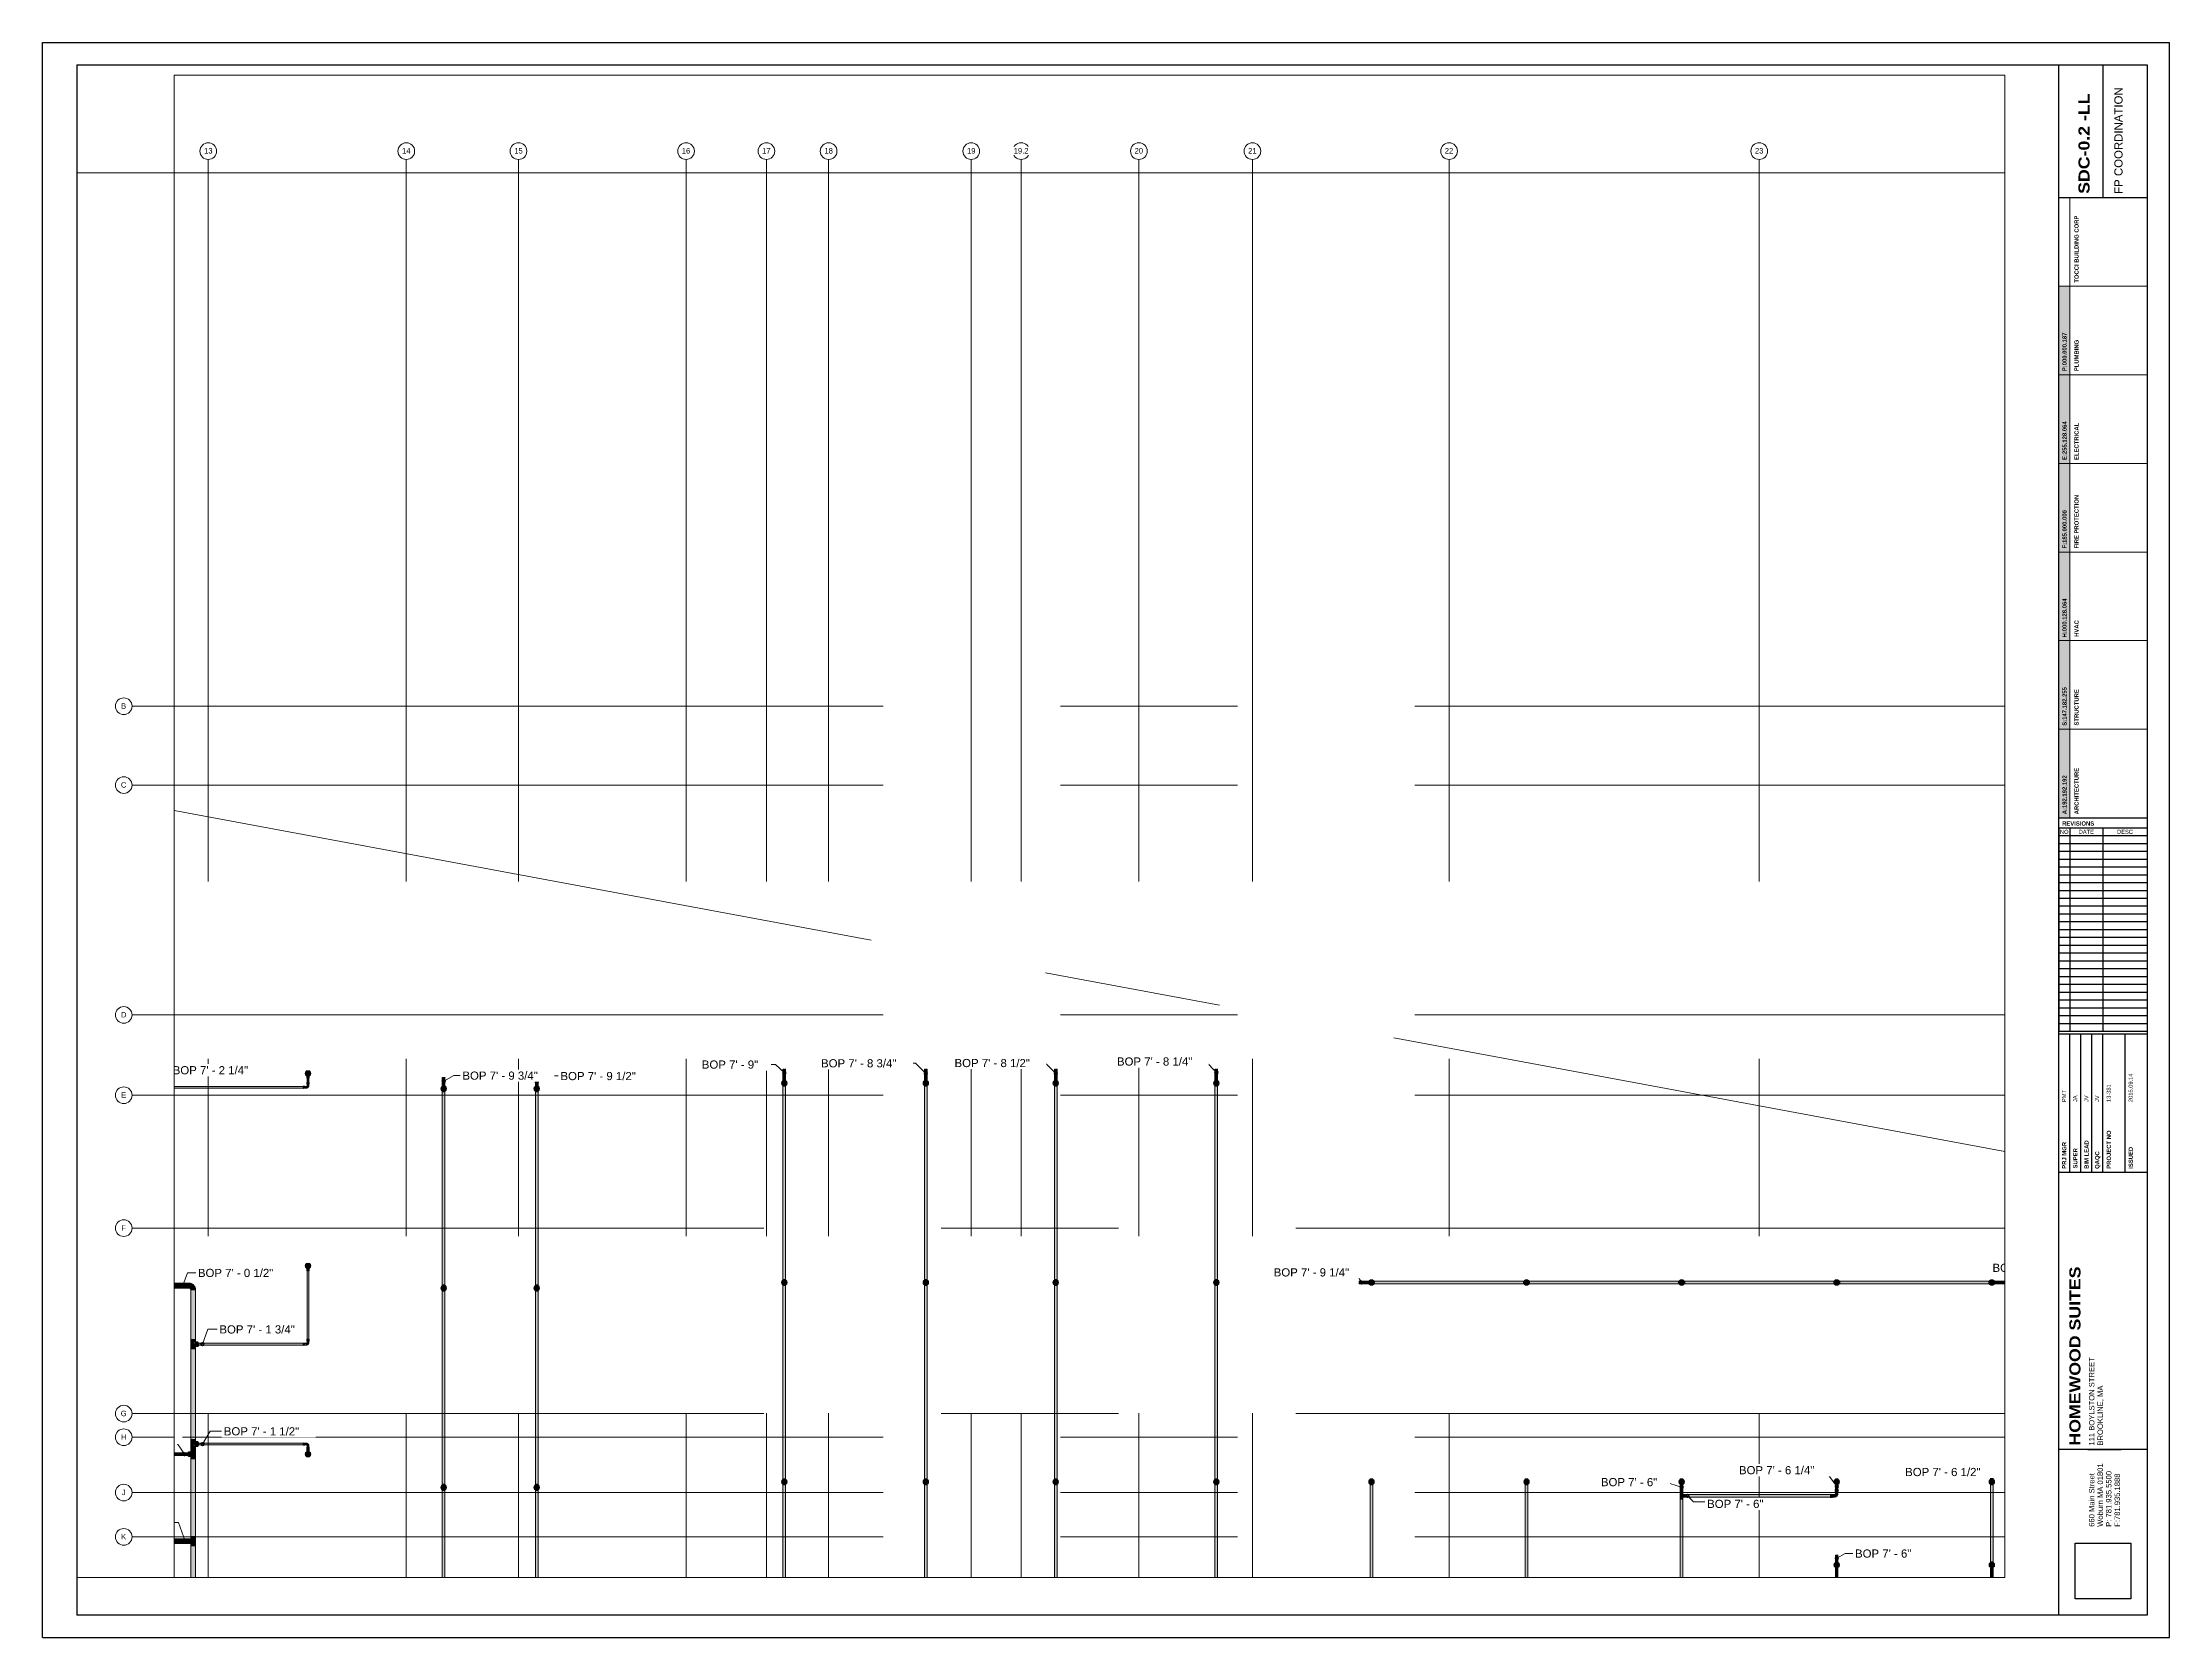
# Paper-space layout 'SDC - 0.0 - LL_A2' of a CAD drawing. Header units: inches. Extents: x -5.5 to 42.5, y -0.2 to 35.8.
# The model-space entities are those that its viewports show. They can reach past a viewport. Long polylines and large blocks are cut down to what shows.
import ezdxf

# ---------------------------------------------------------------- set-up
doc = ezdxf.new("R2010")
doc.units = ezdxf.units.IN
doc.header["$MEASUREMENT"] = 0
doc.linetypes.add('Grid Line', pattern=[0.875, 0.5, -0.125, 0.125, -0.125])
for name, color, linetype, lineweight in [('A-ANNO-NOTE', 250, 'Continuous', 9), ('G-ANNO-DIMS', 251, 'Continuous', 9), ('P-PIPE', 1, 'Continuous', 9), ('P-PIPE-CNTR', 1, 'Continuous', 9), ('S-GRID', 8, 'Continuous', 9), ('S-GRID-IDEN', 8, 'Continuous', 13)]:
    doc.layers.add(name, color=color, linetype=linetype, lineweight=lineweight)
doc.layers.add('VIEWPORT', color=7, linetype='Continuous', plot=False)
doc.layers.add('X - REF - ELEC', color=7, linetype='Continuous', true_color=0xff8040)
doc.styles.add('Arial', font='arial.ttf', dxfattribs={"height": 3.934132})
doc.styles.add('Arial Black', font='', dxfattribs={"height": 0.25})
doc.styles.add('Arial_1', font='arial.ttf', dxfattribs={"height": 5.901198})
doc.styles.add('Arial_2', font='arial.ttf', dxfattribs={"height": 0.092206})
doc.styles.add('Arial_B', font='arialbd.ttf', dxfattribs={"height": 0.095133})
doc.styles.get('Arial Black').set_extended_font_data('Arial Black')
picture_1 = doc.add_image_def('image1.jpg', size_in_pixel=(300, 300))

# ---------------------------------------------------------------- blocks, each defined once
blk = doc.blocks.new('Coordination Legend_36X48_2011 - Coordination Legend_36X48_2011-2112261-')
at = {"layer": 'A-ANNO-NOTE'}
for color, points in [(5, [(0, 10), (0, 12), (0.25, 12), (0.25, 10)]), (3, [(0, 4), (0, 6), (0.25, 6), (0.25, 4)]), (253, [(0, 2), (0.25, 2), (0.25, 0), (0, 0)])]:
    blk.add_hatch(color=color, dxfattribs=at).paths.add_polyline_path(points, flags=0)
at = {"layer": 'A-ANNO-NOTE', "true_color": 0xff8040, "transparency": 33554687}
blk.add_hatch(color=11, dxfattribs=at).paths.add_polyline_path([(0, 10), (0.25, 10), (0.25, 8), (0, 8)], flags=0)
at = {"layer": 'A-ANNO-NOTE', "true_color": 0xb90000}
blk.add_hatch(color=12, dxfattribs=at).paths.add_polyline_path([(0, 8), (0.25, 8), (0.25, 6), (0, 6)], flags=0)
at = {"layer": 'A-ANNO-NOTE', "true_color": 0x93b6ff}
blk.add_hatch(color=151, dxfattribs=at).paths.add_polyline_path([(0, 4), (0.25, 4), (0.25, 2), (0, 2)], flags=0)
at = {"layer": 'A-ANNO-NOTE'}
for p, q in [((0.25, 12), (0.25, 14)), ((0.25, 12), (0, 12)), ((0, 12), (0, 10)), ((0.25, 12), (2, 12)), ((0.25, 10), (0.25, 12)), ((0, 10), (0.25, 10)), ((0, 10), (0, 8)), ((0.25, 10), (0, 10)), ((0.25, 10), (2, 10)), ((0.25, 8), (0.25, 10)), ((0, 8), (0.25, 8)), ((0, 8), (0, 6)), ((0.25, 8), (0, 8)), ((0.25, 8), (2, 8)), ((0.25, 6), (0.25, 8)), ((0, 6), (0.25, 6)), ((0.25, 6), (0, 6)), ((0, 6), (0, 4)), ((0.25, 6), (2, 6)), ((0.25, 4), (0.25, 6)), ((0, 4), (0.25, 4)), ((0, 4), (0, 2)), ((0.25, 4), (0, 4)), ((0.25, 4), (2, 4)), ((0.25, 2), (0.25, 4)), ((0, 2), (0.25, 2)), ((0, 2), (0, 0)), ((0.25, 2), (0, 2)), ((0.25, 2), (2, 2)), ((0.25, 0), (0.25, 2)), ((0, 0), (0.25, 0))]:
    blk.add_line(p, q, dxfattribs=at)
at = {"layer": 'A-ANNO-NOTE', "char_height": 0.09513, "attachment_point": 1, "rotation": 90, "line_spacing_factor": 0.938532, "style": 'Arial_B'}
for s, insert, width in [('P:000.000.187', (0.085, 10.082), 1.008), ('E:255.128.064', (0.085, 8.078), 1.008), ('F:185.000.000', (0.085, 6.081), 1.00012), ('H:000.128.064', (0.085, 4.072), 1.017), ('S:147.182.255', (0.085, 2.079), 1.008), ('A:192.192.192', (0.085, 0.081), 1.01362)]:
    blk.add_mtext(s, dxfattribs=dict(at, insert=insert, width=width))
blk = doc.blocks.new('Victaulic-VicPress316-Elbow 90-45deg Style P568_P571 - Standard-1102010-LOWER PARKING')
at = {"layer": 'P-PIPE'}
for points in [[(-1184.2, 768.5), (-1184.2, 768.5), (-1184.2, 769.9), (-1184.2, 770.6), (-1184.6, 770.6), (-1184.6, 769.2), (-1184.6, 768.5)], [(-1184, 768.4), (-1183.8, 768.5), (-1183.9, 769.9), (-1183.8, 770.6), (-1183.9, 770.7), (-1184, 770.8), (-1184, 770.8), (-1184.2, 770.6), (-1184.2, 769.2), (-1184.2, 768.5), (-1184.1, 768.5), (-1184, 768.4), (-1184, 768.4)], [(-1183.3, 768.5), (-1183.3, 768.5), (-1183.3, 769.9), (-1183.3, 770.6), (-1183.8, 770.6), (-1183.9, 769.2), (-1183.8, 768.5)], [(-1183.9, 768.4), (-1183.9, 768.5), (-1183.8, 768.5), (-1183.9, 768.4)], [(-1183.3, 768.5), (-1183.2, 768.6), (-1183.1, 768.6), (-1183.1, 768.7), (-1183.1, 768.8), (-1183.1, 768.9), (-1183.1, 769.2), (-1183.1, 769.3), (-1183.1, 769.4), (-1183.1, 769.6), (-1183.1, 770), (-1183.1, 770.1), (-1183.1, 770.4), (-1183.1, 770.5), (-1183.1, 770.5), (-1183.1, 770.5), (-1183.1, 770.5), (-1183.1, 770.6), (-1183.2, 770.6), (-1183.3, 770.6), (-1183.3, 769.2), (-1183.3, 768.5)], [(-1183.1, 768.6), (-1182, 768.6), (-1182, 769.6), (-1183.1, 769.6), (-1183.1, 769.2), (-1183.1, 769.1), (-1183.1, 769), (-1183.1, 768.9), (-1183.1, 768.8), (-1183.1, 768.7), (-1183.1, 768.6)], [(-1182, 769.6), (-1181.2, 769.7), (-1180.6, 770.2), (-1180.2, 770.8), (-1180, 771.6), (-1181, 771.6), (-1181.1, 771.1), (-1181.5, 770.7), (-1182, 770.5), (-1182, 769.7)], [(-1182, 768.6), (-1181.8, 768.7), (-1181.3, 768.7), (-1180.8, 768.9), (-1180.5, 769.1), (-1180, 769.4), (-1179.9, 769.5), (-1179.6, 769.9), (-1179.5, 770.2), (-1179.3, 770.5), (-1179.2, 770.9), (-1179.1, 771.5), (-1179.1, 771.6), (-1179.4, 771.6), (-1180, 771.6), (-1180.2, 770.8), (-1180.6, 770.2), (-1181.2, 769.7), (-1182, 769.6), (-1182, 768.6)], [(-1179.7, 773.4), (-1178.9, 773.4), (-1178.9, 773.5), (-1178.8, 773.6), (-1178.8, 773.6), (-1178.9, 773.8), (-1180.3, 773.8), (-1181.1, 773.8), (-1181.1, 773.7), (-1181.2, 773.6), (-1181.2, 773.6), (-1181.1, 773.4), (-1179.8, 773.4)], [(-1180.2, 773.8), (-1178.9, 773.8), (-1178.9, 774.1), (-1180.3, 774.1), (-1181.1, 774.1), (-1181.1, 773.8), (-1180.3, 773.8)], [(-1180.3, 772.6), (-1180.2, 772.7), (-1179.9, 772.7), (-1179.6, 772.7), (-1179.5, 772.7), (-1179.2, 772.6), (-1179.1, 772.7), (-1179, 772.7), (-1179, 772.7), (-1179, 772.7), (-1179, 772.7), (-1178.9, 772.9), (-1180.3, 772.9), (-1181.1, 772.9), (-1181, 772.7), (-1180.9, 772.7), (-1180.9, 772.7), (-1180.8, 772.6), (-1180.7, 772.7), (-1180.3, 772.7), (-1180.3, 772.6)], [(-1180, 771.6), (-1180, 771.6), (-1180, 772.7), (-1180.3, 772.7), (-1180.5, 772.7), (-1180.6, 772.7), (-1180.7, 772.7), (-1180.8, 772.6), (-1180.9, 772.7), (-1181, 772.6), (-1180.9, 771.6), (-1180.1, 771.6)], [(-1180, 771.6), (-1179.1, 771.6), (-1179.1, 772.7), (-1179.1, 772.7), (-1179.3, 772.7), (-1179.3, 772.7), (-1179.6, 772.7), (-1179.7, 772.6), (-1179.9, 772.7), (-1180, 772.7)], [(-1178.9, 773.7), (-1178.9, 773.7), (-1178.9, 773.8), (-1178.9, 773.7)]]:
    blk.add_hatch(color=256, dxfattribs=at).paths.add_polyline_path(points, flags=0)
h = blk.add_hatch(color=256, dxfattribs=at)
h.paths.add_polyline_path([(-1183.1, 769.6), (-1182, 769.6), (-1182, 770.5), (-1183.1, 770.5), (-1183.1, 770.5), (-1183.1, 770.3), (-1183.1, 770.2), (-1183.1, 770), (-1183.1, 769.9), (-1183.1, 769.7), (-1183.1, 769.6)], flags=0)
h.paths.add_polyline_path([(-1182, 769.9), (-1182, 769.9), (-1182.4, 770)], flags=0)
h = blk.add_hatch(color=256, dxfattribs=at)
h.paths.add_polyline_path([(-1179.1, 772.9), (-1178.9, 772.9), (-1178.9, 773.4), (-1179.1, 773.4), (-1179.1, 772.9)], flags=0)
h.paths.add_polyline_path([(-1179.9, 772.9), (-1179.1, 772.9), (-1179.1, 773.4), (-1181.1, 773.4), (-1181.1, 772.9), (-1180, 772.9)], flags=0)
h = blk.add_hatch(color=256, dxfattribs=at)
h.paths.add_polyline_path([(-1179.3, 770.5), (-1179.2, 771), (-1179.2, 770.9), (-1179.2, 770.6)], flags=0)
h.paths.add_polyline_path([(-1179.7, 769.8), (-1179.5, 770.2), (-1179.5, 770.1), (-1179.7, 769.8)], flags=0)
for p, q in [((-1184.2, 770.6), (-1184.6, 770.6)), ((-1184.6, 768.5), (-1184.2, 768.5)), ((-1183.3, 770.6), (-1183.8, 770.6)), ((-1183.8, 768.5), (-1183.3, 768.5)), ((-1183.3, 770.6), (-1183.1, 770.5)), ((-1183.3, 768.5), (-1183.1, 768.6)), ((-1182, 770.5), (-1183.1, 770.5)), ((-1183.1, 768.6), (-1183.1, 768.6)), ((-1183.1, 768.6), (-1182, 768.6)), ((-1181.1, 774.1), (-1181.1, 773.8)), ((-1181.1, 773.4), (-1181.1, 772.9)), ((-1181.1, 772.9), (-1181, 772.7)), ((-1181, 772.7), (-1181, 771.6)), ((-1179, 772.7), (-1179.1, 772.7)), ((-1179.1, 771.6), (-1179.1, 772.7)), ((-1178.9, 772.9), (-1179, 772.7)), ((-1178.9, 773.8), (-1178.9, 774.1)), ((-1178.9, 772.9), (-1178.9, 773.4))]:
    blk.add_line(p, q, dxfattribs=at)
at = {"layer": 'P-PIPE', "flags": 128}
for points in [[(-1184.1, 770.8), (-1184.2, 770.7), (-1184.2, 770.6), (-1184.2, 770.6), (-1184.2, 770.6), (-1184.2, 770.6), (-1184.2, 770.6), (-1184.2, 770.6), (-1184.2, 770.6), (-1184.2, 770.6), (-1184.2, 770.6), (-1184.2, 770.5), (-1184.2, 770.5), (-1184.2, 770.5), (-1184.2, 770.5), (-1184.2, 770.5), (-1184.2, 770.4), (-1184.2, 770.4), (-1184.2, 770.4), (-1184.2, 770.3), (-1184.2, 770.3), (-1184.2, 770.3), (-1184.2, 770.3), (-1184.2, 770.2), (-1184.2, 770.2), (-1184.2, 770.2), (-1184.2, 770.1), (-1184.2, 770.1), (-1184.2, 770), (-1184.2, 770), (-1184.2, 770), (-1184.2, 769.9), (-1184.2, 769.9), (-1184.2, 769.8), (-1184.2, 769.8), (-1184.2, 769.8), (-1184.2, 769.7), (-1184.2, 769.7), (-1184.2, 769.6), (-1184.2, 769.6), (-1184.2, 769.5), (-1184.2, 769.5), (-1184.2, 769.5), (-1184.2, 769.4), (-1184.2, 769.4), (-1184.2, 769.3), (-1184.2, 769.3), (-1184.2, 769.3), (-1184.2, 769.2), (-1184.2, 769.2), (-1184.2, 769.1), (-1184.2, 769.1), (-1184.2, 769.1), (-1184.2, 769), (-1184.2, 769), (-1184.2, 769), (-1184.2, 768.9), (-1184.2, 768.9), (-1184.2, 768.9), (-1184.2, 768.8), (-1184.2, 768.8), (-1184.2, 768.8), (-1184.2, 768.7), (-1184.2, 768.7), (-1184.2, 768.7), (-1184.2, 768.7), (-1184.2, 768.6), (-1184.2, 768.6), (-1184.2, 768.6), (-1184.2, 768.6), (-1184.2, 768.6), (-1184.2, 768.6), (-1184.2, 768.6), (-1184.2, 768.5), (-1184.2, 768.5), (-1184.2, 768.5), (-1184.2, 768.5), (-1184.2, 768.5), (-1184.2, 768.5), (-1183.9, 768.4)], [(-1184.1, 770.8), (-1183.8, 770.7), (-1183.8, 770.6), (-1183.8, 770.6), (-1183.8, 770.6), (-1183.8, 770.6), (-1183.8, 770.6), (-1183.8, 770.6)], [(-1183.8, 768.6), (-1183.8, 768.5), (-1183.8, 768.5), (-1183.8, 768.5), (-1183.8, 768.5), (-1183.8, 768.5), (-1183.8, 768.5), (-1183.9, 768.4)], [(-1181.3, 770.8), (-1181.3, 770.8), (-1181.3, 770.8), (-1181.4, 770.8), (-1181.4, 770.7), (-1181.4, 770.7), (-1181.5, 770.7), (-1181.5, 770.7), (-1181.5, 770.6), (-1181.6, 770.6), (-1181.6, 770.6), (-1181.7, 770.6), (-1181.7, 770.6), (-1181.7, 770.6), (-1181.8, 770.6), (-1181.8, 770.5), (-1181.9, 770.5), (-1181.9, 770.5), (-1181.9, 770.5), (-1182, 770.5), (-1182, 770.5)], [(-1182, 768.6), (-1181.9, 768.6), (-1181.8, 768.6), (-1181.7, 768.7), (-1181.5, 768.7), (-1181.4, 768.7), (-1181.3, 768.7), (-1181.2, 768.7), (-1181.1, 768.8), (-1181, 768.8), (-1180.9, 768.9), (-1180.8, 768.9), (-1180.6, 769), (-1180.5, 769), (-1180.4, 769.1), (-1180.3, 769.1), (-1180.2, 769.2), (-1180.2, 769.3), (-1180.1, 769.4), (-1180, 769.4), (-1179.9, 769.5)], [(-1181, 771.6), (-1181, 771.6), (-1181, 771.5), (-1181, 771.5), (-1181, 771.4), (-1181, 771.4), (-1181, 771.3), (-1181, 771.3), (-1181, 771.3), (-1181, 771.2), (-1181, 771.2), (-1181.1, 771.1), (-1181.1, 771.1), (-1181.1, 771.1), (-1181.1, 771), (-1181.1, 771), (-1181.2, 771), (-1181.2, 770.9), (-1181.2, 770.9), (-1181.2, 770.9), (-1181.3, 770.8)], [(-1181, 773.8), (-1181, 773.8), (-1181, 773.8), (-1181.1, 773.8), (-1181.1, 773.8), (-1181.1, 773.8), (-1181.1, 773.8), (-1181.2, 773.7)], [(-1178.8, 773.5), (-1178.9, 773.4), (-1178.9, 773.4), (-1178.9, 773.4), (-1179, 773.4), (-1179, 773.4), (-1179, 773.4), (-1179, 773.4), (-1179, 773.4), (-1179, 773.4), (-1179, 773.4), (-1179, 773.4), (-1179.1, 773.4), (-1179.1, 773.4), (-1179.1, 773.4), (-1179.1, 773.4), (-1179.2, 773.4), (-1179.2, 773.4), (-1179.2, 773.4), (-1179.2, 773.4), (-1179.3, 773.4), (-1179.3, 773.4), (-1179.3, 773.4), (-1179.4, 773.4), (-1179.4, 773.4), (-1179.4, 773.4), (-1179.5, 773.4), (-1179.5, 773.4), (-1179.5, 773.4), (-1179.6, 773.4), (-1179.6, 773.4), (-1179.7, 773.4), (-1179.7, 773.4), (-1179.7, 773.4), (-1179.8, 773.4), (-1179.8, 773.4), (-1179.9, 773.4), (-1179.9, 773.4), (-1180, 773.4), (-1180, 773.4), (-1180, 773.4), (-1180.1, 773.4), (-1180.1, 773.4), (-1180.2, 773.4), (-1180.2, 773.4), (-1180.2, 773.4), (-1180.3, 773.4), (-1180.3, 773.4), (-1180.4, 773.4), (-1180.4, 773.4), (-1180.4, 773.4), (-1180.5, 773.4), (-1180.5, 773.4), (-1180.6, 773.4), (-1180.6, 773.4), (-1180.6, 773.4), (-1180.7, 773.4), (-1180.7, 773.4), (-1180.7, 773.4), (-1180.8, 773.4), (-1180.8, 773.4), (-1180.8, 773.4), (-1180.8, 773.4), (-1180.9, 773.4), (-1180.9, 773.4), (-1180.9, 773.4), (-1180.9, 773.4), (-1181, 773.4), (-1181, 773.4), (-1181, 773.4), (-1181, 773.4), (-1181, 773.4), (-1181, 773.4), (-1181, 773.4), (-1181, 773.4), (-1181.1, 773.4), (-1181.1, 773.4), (-1181.1, 773.4), (-1181.1, 773.4), (-1181.2, 773.7)], [(-1179.9, 769.5), (-1179.8, 769.6), (-1179.8, 769.7), (-1179.7, 769.8), (-1179.6, 769.9), (-1179.5, 770), (-1179.5, 770.1), (-1179.4, 770.2), (-1179.4, 770.3), (-1179.3, 770.4), (-1179.3, 770.5), (-1179.2, 770.6), (-1179.2, 770.7), (-1179.2, 770.8), (-1179.1, 770.9), (-1179.1, 771.1), (-1179.1, 771.2), (-1179.1, 771.3), (-1179.1, 771.4), (-1179.1, 771.5), (-1179.1, 771.6)], [(-1178.8, 773.5), (-1178.9, 773.8), (-1178.9, 773.8), (-1178.9, 773.8), (-1179, 773.8), (-1179, 773.8), (-1179, 773.8), (-1179, 773.8)]]:
    blk.add_lwpolyline(points, dxfattribs=at)
at = {"layer": 'P-PIPE'}
for centre, major_axis, ratio, start_param, end_param in [((-1184.6, 769.6), (0, 1.06), 0.004161, 0.004167, 3.141593), ((-1184.2, 769.6), (0, 1.06), 0.004161, 0.004167, 3.141593), ((-1183.8, 769.6), (0, 1.06), 0.004161, 0.004167, 3.141593), ((-1183.1, 769.6), (0, 0.95), 0.004161, 0.632485, 0.659335), ((-1183.1, 769.6), (0, 0.95), 0.004161, 1.24007, 1.260804), ((-1183.1, 769.6), (0, 0.95), 0.004161, 1.889122, 1.909856), ((-1183.1, 769.6), (0, 0.95), 0.004161, 2.490591, 2.517441), ((-1180, 774.1), (1.06, 0), 0.004167, 3.141593, 6.279024), ((-1180, 773.8), (1.06, 0), 0.004167, 3.141593, 6.279024), ((-1180, 773.4), (1.06, 0), 0.004167, 3.141593, 6.279024), ((-1180, 774.1), (1.06, 0), 0.004167, 2.803091, 2.899771), ((-1180, 772.7), (0.95, 0), 0.004167, 3.76575, 3.7926), ((-1180, 772.7), (0.95, 0), 0.004167, 4.373335, 4.394069), ((-1180, 772.7), (0.95, 0), 0.004167, 5.022387, 5.043121), ((-1180, 772.7), (0.95, 0), 0.004167, 5.623856, 5.650706), ((-1180, 774.1), (1.06, 0), 0.004167, 0, 0.340655)]:
    blk.add_ellipse(centre, major_axis=major_axis, ratio=ratio, start_param=start_param, end_param=end_param, dxfattribs=at)
blk = doc.blocks.new('Elbow - Welded - Generic - Standard-1105716-LOWER PARKING')
at = {"layer": 'P-PIPE'}
for points in [[(-2367, 918.5), (-2365.2, 918.5), (-2365.5, 920), (-2366.1, 921.3), (-2367.2, 922.4), (-2368.5, 923), (-2370, 923.2), (-2370, 922.4), (-2370, 919.7), (-2369.4, 919.6), (-2368.9, 919.1), (-2368.7, 918.5), (-2367, 918.5)], [(-2365.8, 920.6), (-2366, 921), (-2366, 921.1), (-2365.9, 920.9)]]:
    blk.add_hatch(color=256, dxfattribs=at).paths.add_polyline_path(points, flags=0)
at = {"layer": 'P-PIPE', "flags": 128}
for points in [[(-2368.2, 922.9), (-2368.4, 923), (-2368.6, 923), (-2368.8, 923.1), (-2368.9, 923.1), (-2369.1, 923.2), (-2369.3, 923.2), (-2369.5, 923.2), (-2369.7, 923.2), (-2369.9, 923.2), (-2370, 923.2)], [(-2365.2, 918.5), (-2365.2, 918.7), (-2365.3, 918.9), (-2365.3, 919.1), (-2365.3, 919.3), (-2365.3, 919.4), (-2365.4, 919.6), (-2365.4, 919.8), (-2365.5, 920), (-2365.5, 920.2), (-2365.6, 920.3), (-2365.7, 920.5), (-2365.8, 920.7), (-2365.9, 920.9), (-2366, 921), (-2366.1, 921.2), (-2366.2, 921.3), (-2366.3, 921.5), (-2366.4, 921.6), (-2366.5, 921.8), (-2366.7, 921.9), (-2366.8, 922), (-2367, 922.2), (-2367.1, 922.3), (-2367.3, 922.4), (-2367.4, 922.5), (-2367.6, 922.6), (-2367.8, 922.7), (-2367.9, 922.8), (-2368.1, 922.8), (-2368.2, 922.9)], [(-2370, 919.7), (-2369.9, 919.7), (-2369.9, 919.7), (-2369.8, 919.7), (-2369.8, 919.7), (-2369.7, 919.7), (-2369.7, 919.7), (-2369.6, 919.7), (-2369.6, 919.7), (-2369.5, 919.7), (-2369.5, 919.7)], [(-2369.5, 919.7), (-2369.5, 919.6), (-2369.4, 919.6), (-2369.4, 919.6), (-2369.3, 919.6), (-2369.3, 919.5), (-2369.3, 919.5), (-2369.2, 919.5), (-2369.2, 919.4), (-2369.1, 919.4), (-2369.1, 919.4), (-2369.1, 919.3), (-2369, 919.3), (-2369, 919.3), (-2369, 919.2), (-2369, 919.2), (-2368.9, 919.1), (-2368.9, 919.1), (-2368.9, 919.1), (-2368.9, 919), (-2368.8, 919), (-2368.8, 918.9), (-2368.8, 918.9), (-2368.8, 918.8), (-2368.8, 918.8), (-2368.8, 918.7), (-2368.8, 918.7), (-2368.8, 918.6), (-2368.7, 918.6), (-2368.7, 918.5), (-2368.7, 918.5)]]:
    blk.add_lwpolyline(points, dxfattribs=at)
at = {"layer": 'P-PIPE'}
for centre, major_axis, ratio, start_param, end_param in [((-2370, 921.5), (0, 1.75), 0.002083, 5.759846, 6.020547), ((-2370, 921.5), (0, 1.75), 0.002083, 6.022208, 6.282346), ((-2370, 921.5), (0, 1.75), 0.002083, 5.497925, 5.758747), ((-2370, 921.5), (0, 1.75), 0.002083, 5.236067, 5.496948), ((-2370, 921.5), (0, 1.75), 0.002083, 4.974229, 5.235148), ((-2370, 921.5), (0, 1.75), 0.002083, 4.712399, 4.973349), ((-2370, 921.5), (0, 1.75), 0.002083, 4.45057, 4.71155), ((-2370, 921.5), (0, 1.75), 0.002083, 4.18874, 4.44975), ((-2370, 921.5), (0, 1.75), 0.002083, 3.926902, 4.187951), ((-2370, 921.5), (0, 1.75), 0.002083, 3.665044, 3.926151), ((-2370, 921.5), (0, 1.75), 0.002083, 3.403122, 3.664352), ((-2370, 921.5), (0, 1.75), 0.002083, 3.141593, 3.402553), ((-2367, 918.5), (1.75, 0), 0.000839, 3.405475, 3.664554), ((-2367, 918.5), (1.75, 0), 0.000839, 3.143676, 3.401381), ((-2367, 918.5), (1.75, 0), 0.000839, 3.667275, 6.283185)]:
    blk.add_ellipse(centre, major_axis=major_axis, ratio=ratio, start_param=start_param, end_param=end_param, dxfattribs=at)
blk = doc.blocks.new('Victaulic-VicPress316-Elbow 90-45deg Style P568_P571 - Standard-1139599-LOWER PARKING')
at = {"layer": 'P-PIPE'}
for points in [[(-2284.3, 1073.9), (-2284, 1073.9), (-2284, 1074), (-2284.5, 1074.2), (-2284.8, 1074.7), (-2284.5, 1075.3), (-2284, 1075.5), (-2284, 1075.6), (-2284.3, 1075.6), (-2284.6, 1075.4), (-2284.8, 1075.2), (-2284.9, 1075.1), (-2284.9, 1074.9), (-2284.9, 1074.7), (-2284.9, 1074.6), (-2284.9, 1074.4), (-2284.7, 1074.2), (-2284.6, 1074.1), (-2284.5, 1074)], [(-2284, 1074), (-2284, 1074.1), (-2284.2, 1074.1), (-2284.3, 1074.2), (-2284.5, 1074.3), (-2284.6, 1074.4), (-2284.6, 1074.6), (-2284.7, 1074.7), (-2284.6, 1074.9), (-2284.6, 1075.1), (-2284.5, 1075.2), (-2284.3, 1075.3), (-2284.2, 1075.4), (-2284, 1075.4), (-2284, 1075.5), (-2284.5, 1075.3), (-2284.8, 1074.7), (-2284.5, 1074.2), (-2284.2, 1074)], [(-2284, 1073.8), (-2283.8, 1073.8), (-2283.7, 1073.9), (-2283.4, 1074.1), (-2283.2, 1074.3), (-2283.2, 1074.4), (-2283.1, 1074.6), (-2283.1, 1074.8), (-2283.1, 1075), (-2283.2, 1075.1), (-2283.3, 1075.3), (-2283.4, 1075.4), (-2283.7, 1075.6), (-2283.8, 1075.6), (-2284, 1075.7), (-2284, 1075.5), (-2283.5, 1075.3), (-2283.2, 1074.7), (-2283.5, 1074.2), (-2284, 1074), (-2284, 1073.9)], [(-2284, 1074), (-2283.5, 1074.2), (-2283.2, 1074.7), (-2283.5, 1075.3), (-2284, 1075.5), (-2284, 1075.4), (-2283.8, 1075.4), (-2283.7, 1075.3), (-2283.5, 1075.2), (-2283.4, 1075.1), (-2283.4, 1074.9), (-2283.3, 1074.7), (-2283.4, 1074.6), (-2283.4, 1074.4), (-2283.5, 1074.3), (-2283.7, 1074.2), (-2283.8, 1074.1), (-2284, 1074.1), (-2284, 1074)], [(-2284, 1071.6), (-2284, 1071.8), (-2284.8, 1071.8), (-2284.9, 1071.8), (-2284.9, 1071.7), (-2284.9, 1071.6), (-2284.8, 1071.6), (-2284.1, 1071.6)], [(-2284, 1072.3), (-2284, 1072.5), (-2284.2, 1072.5), (-2284.4, 1072.5), (-2284.4, 1072.5), (-2284.5, 1072.5), (-2284.6, 1072.5), (-2284.6, 1072.5), (-2284.7, 1072.5), (-2284.7, 1072.4), (-2284.8, 1072.4), (-2284.8, 1072.3), (-2284.1, 1072.3)], [(-2284.1, 1071.8), (-2284, 1071.8), (-2284, 1072.3), (-2284.8, 1072.3), (-2284.8, 1071.8), (-2284.3, 1071.8)], [(-2284, 1071.2), (-2284, 1071.6), (-2284.8, 1071.6), (-2284.8, 1071.2), (-2284.1, 1071.2)], [(-2284, 1073.3), (-2284, 1073.9), (-2284.4, 1073.9), (-2284.6, 1074.1), (-2284.7, 1074.1), (-2284.6, 1073.3), (-2284.1, 1073.3)], [(-2284.6, 1072.5), (-2284.5, 1072.5), (-2284.5, 1072.5), (-2284.4, 1072.5), (-2284.2, 1072.5), (-2284.2, 1072.5), (-2284, 1072.5), (-2284, 1073.3), (-2284.7, 1073.3), (-2284.6, 1072.5), (-2284.6, 1072.5)], [(-2283.4, 1073.3), (-2283.3, 1073.3), (-2283.4, 1074.1), (-2283.4, 1074), (-2283.7, 1073.9), (-2283.9, 1073.8), (-2284, 1073.8), (-2284, 1073.3), (-2283.4, 1073.3)], [(-2283.4, 1072.5), (-2283.4, 1072.5), (-2283.3, 1072.5), (-2283.4, 1073.3), (-2284, 1073.3), (-2284, 1072.5), (-2283.8, 1072.5), (-2283.6, 1072.5), (-2283.6, 1072.5), (-2283.5, 1072.5), (-2283.4, 1072.5)], [(-2283.2, 1072.3), (-2283.2, 1072.3), (-2283.2, 1072.4), (-2283.3, 1072.5), (-2283.4, 1072.5), (-2283.5, 1072.5), (-2283.5, 1072.5), (-2283.6, 1072.5), (-2283.8, 1072.5), (-2283.9, 1072.5), (-2284, 1072.5), (-2284, 1072.3), (-2283.3, 1072.3)], [(-2283.2, 1071.8), (-2283.2, 1072.3), (-2284, 1072.3), (-2284, 1071.8), (-2283.2, 1071.8)], [(-2283.4, 1071.6), (-2283.2, 1071.6), (-2283.1, 1071.6), (-2283.1, 1071.7), (-2283.2, 1071.8), (-2283.2, 1071.8), (-2284, 1071.8), (-2284, 1071.6), (-2283.5, 1071.6)], [(-2283.2, 1071.2), (-2283.2, 1071.6), (-2284, 1071.6), (-2284, 1071.2), (-2283.2, 1071.2)]]:
    blk.add_hatch(color=256, dxfattribs=at).paths.add_polyline_path(points, flags=0)
for p, q in [((-2284.8, 1072.3), (-2284.8, 1071.8)), ((-2284, 1071.8), (-2284.8, 1071.8)), ((-2284.8, 1071.6), (-2284.8, 1071.2)), ((-2284, 1071.6), (-2284.8, 1071.6)), ((-2284.8, 1071.2), (-2284, 1071.2)), ((-2284.7, 1073.3), (-2284.7, 1072.5)), ((-2283.2, 1071.8), (-2284, 1071.8)), ((-2283.2, 1071.6), (-2284, 1071.6)), ((-2284, 1071.2), (-2283.2, 1071.2)), ((-2283.3, 1074.8), (-2283.3, 1074.7)), ((-2283.3, 1072.5), (-2283.3, 1073.3)), ((-2283.2, 1071.8), (-2283.2, 1072.3)), ((-2283.2, 1071.2), (-2283.2, 1071.6))]:
    blk.add_line(p, q, dxfattribs=at)
at = {"layer": 'P-PIPE', "flags": 128}
for points in [[(-2284, 1075.7), (-2284, 1075.7), (-2284.1, 1075.7), (-2284.1, 1075.6), (-2284.1, 1075.6), (-2284.2, 1075.6), (-2284.2, 1075.6), (-2284.3, 1075.6), (-2284.3, 1075.6), (-2284.3, 1075.6), (-2284.4, 1075.6), (-2284.4, 1075.6), (-2284.4, 1075.6), (-2284.5, 1075.5), (-2284.5, 1075.5), (-2284.5, 1075.5), (-2284.5, 1075.5), (-2284.6, 1075.5), (-2284.6, 1075.4), (-2284.6, 1075.4), (-2284.7, 1075.4), (-2284.7, 1075.4), (-2284.7, 1075.3), (-2284.7, 1075.3), (-2284.7, 1075.3), (-2284.8, 1075.2), (-2284.8, 1075.2), (-2284.8, 1075.2), (-2284.8, 1075.1), (-2284.8, 1075.1), (-2284.9, 1075.1), (-2284.9, 1075), (-2284.9, 1075), (-2284.9, 1075), (-2284.9, 1074.9), (-2284.9, 1074.9), (-2284.9, 1074.9), (-2284.9, 1074.8), (-2284.9, 1074.8), (-2284.9, 1074.8), (-2284.9, 1074.7), (-2284.9, 1074.7), (-2284.9, 1074.6), (-2284.9, 1074.6), (-2284.9, 1074.6), (-2284.9, 1074.5), (-2284.9, 1074.5), (-2284.9, 1074.5), (-2284.9, 1074.4), (-2284.8, 1074.4), (-2284.8, 1074.4), (-2284.8, 1074.3), (-2284.8, 1074.3), (-2284.8, 1074.3), (-2284.8, 1074.2), (-2284.7, 1074.2), (-2284.7, 1074.2), (-2284.7, 1074.1), (-2284.7, 1074.1), (-2284.6, 1074.1), (-2284.6, 1074.1), (-2284.6, 1074), (-2284.6, 1074), (-2284.5, 1074), (-2284.5, 1074), (-2284.5, 1074), (-2284.4, 1073.9), (-2284.4, 1073.9), (-2284.4, 1073.9), (-2284.3, 1073.9), (-2284.3, 1073.9), (-2284.3, 1073.9), (-2284.2, 1073.9), (-2284.2, 1073.9), (-2284.2, 1073.8), (-2284.1, 1073.8), (-2284.1, 1073.8), (-2284.1, 1073.8), (-2284, 1073.8), (-2284, 1073.8)], [(-2284, 1073.8), (-2284, 1073.8), (-2283.9, 1073.8), (-2283.9, 1073.8), (-2283.9, 1073.8), (-2283.8, 1073.8), (-2283.8, 1073.9), (-2283.7, 1073.9), (-2283.7, 1073.9), (-2283.7, 1073.9), (-2283.6, 1073.9), (-2283.6, 1073.9), (-2283.6, 1073.9), (-2283.5, 1074), (-2283.5, 1074), (-2283.5, 1074), (-2283.5, 1074), (-2283.4, 1074), (-2283.4, 1074.1), (-2283.4, 1074.1), (-2283.3, 1074.1), (-2283.3, 1074.1), (-2283.3, 1074.2), (-2283.3, 1074.2), (-2283.3, 1074.2), (-2283.2, 1074.3), (-2283.2, 1074.3), (-2283.2, 1074.3), (-2283.2, 1074.3), (-2283.2, 1074.4), (-2283.2, 1074.4), (-2283.1, 1074.4), (-2283.1, 1074.5), (-2283.1, 1074.5), (-2283.1, 1074.6), (-2283.1, 1074.6), (-2283.1, 1074.6), (-2283.1, 1074.7), (-2283.1, 1074.7), (-2283.1, 1074.7), (-2283.1, 1074.8), (-2283.1, 1074.8), (-2283.1, 1074.8), (-2283.1, 1074.9), (-2283.1, 1074.9), (-2283.1, 1075), (-2283.1, 1075), (-2283.1, 1075), (-2283.1, 1075.1), (-2283.2, 1075.1), (-2283.2, 1075.1), (-2283.2, 1075.2), (-2283.2, 1075.2), (-2283.2, 1075.2), (-2283.2, 1075.2), (-2283.3, 1075.3), (-2283.3, 1075.3), (-2283.3, 1075.3), (-2283.3, 1075.4), (-2283.4, 1075.4), (-2283.4, 1075.4), (-2283.4, 1075.4), (-2283.4, 1075.5), (-2283.5, 1075.5), (-2283.5, 1075.5), (-2283.5, 1075.5), (-2283.6, 1075.5), (-2283.6, 1075.6), (-2283.6, 1075.6), (-2283.7, 1075.6), (-2283.7, 1075.6), (-2283.7, 1075.6), (-2283.8, 1075.6), (-2283.8, 1075.6), (-2283.8, 1075.6), (-2283.9, 1075.6), (-2283.9, 1075.7), (-2283.9, 1075.7), (-2284, 1075.7), (-2284, 1075.7)], [(-2284.8, 1071.6), (-2284.8, 1071.6), (-2284.8, 1071.6), (-2284.8, 1071.6), (-2284.8, 1071.6), (-2284.8, 1071.6), (-2284.8, 1071.6), (-2284.8, 1071.6), (-2284.8, 1071.6), (-2284.8, 1071.6), (-2284.8, 1071.6), (-2284.8, 1071.6), (-2284.8, 1071.6), (-2284.8, 1071.6), (-2284.8, 1071.6), (-2284.9, 1071.6), (-2284.9, 1071.6), (-2284.9, 1071.6), (-2284.9, 1071.6), (-2284.9, 1071.6), (-2284.9, 1071.6), (-2284.9, 1071.6), (-2284.9, 1071.6), (-2284.9, 1071.6), (-2284.9, 1071.6), (-2284.9, 1071.6), (-2284.9, 1071.6), (-2284.9, 1071.6), (-2284.9, 1071.6), (-2284.9, 1071.6), (-2284.9, 1071.7), (-2284.9, 1071.7), (-2284.9, 1071.7), (-2284.9, 1071.7), (-2284.9, 1071.7), (-2284.9, 1071.7), (-2284.9, 1071.7), (-2284.9, 1071.7), (-2284.9, 1071.7), (-2284.9, 1071.7), (-2284.9, 1071.7), (-2284.9, 1071.7), (-2284.9, 1071.7), (-2284.9, 1071.7), (-2284.9, 1071.7), (-2284.9, 1071.7), (-2284.9, 1071.7), (-2284.9, 1071.8), (-2284.9, 1071.8), (-2284.9, 1071.8), (-2284.9, 1071.8), (-2284.9, 1071.8), (-2284.9, 1071.8), (-2284.9, 1071.8), (-2284.9, 1071.8), (-2284.9, 1071.8), (-2284.9, 1071.8), (-2284.9, 1071.8), (-2284.9, 1071.8), (-2284.9, 1071.8), (-2284.9, 1071.8), (-2284.9, 1071.8), (-2284.9, 1071.8), (-2284.9, 1071.8), (-2284.8, 1071.8), (-2284.8, 1071.8), (-2284.8, 1071.8), (-2284.8, 1071.8), (-2284.8, 1071.8), (-2284.8, 1071.8), (-2284.8, 1071.8), (-2284.8, 1071.8), (-2284.8, 1071.8), (-2284.8, 1071.8), (-2284.8, 1071.8), (-2284.8, 1071.8), (-2284.8, 1071.8), (-2284.8, 1071.8), (-2284.8, 1071.8), (-2284.8, 1071.8)], [(-2284.8, 1072.3), (-2284.8, 1072.3), (-2284.8, 1072.3), (-2284.8, 1072.3), (-2284.8, 1072.3), (-2284.8, 1072.4), (-2284.8, 1072.4), (-2284.8, 1072.4), (-2284.8, 1072.4), (-2284.7, 1072.4), (-2284.7, 1072.4), (-2284.7, 1072.4), (-2284.7, 1072.4), (-2284.7, 1072.4), (-2284.7, 1072.4), (-2284.7, 1072.5), (-2284.7, 1072.5), (-2284.7, 1072.5), (-2284.7, 1072.5), (-2284.7, 1072.5), (-2284.7, 1072.5), (-2284.7, 1072.5), (-2284.7, 1072.5), (-2284.7, 1072.5), (-2284.7, 1072.5)], [(-2284, 1071.8), (-2284, 1071.8), (-2284.1, 1071.8), (-2284.1, 1071.8), (-2284.1, 1071.8), (-2284.2, 1071.8), (-2284.2, 1071.8), (-2284.2, 1071.8), (-2284.2, 1071.8), (-2284.3, 1071.8), (-2284.3, 1071.8), (-2284.3, 1071.8), (-2284.4, 1071.8), (-2284.4, 1071.8), (-2284.4, 1071.8), (-2284.4, 1071.8), (-2284.5, 1071.8), (-2284.5, 1071.8), (-2284.5, 1071.8), (-2284.5, 1071.8), (-2284.6, 1071.8), (-2284.6, 1071.8), (-2284.6, 1071.8), (-2284.6, 1071.8), (-2284.6, 1071.8), (-2284.6, 1071.8), (-2284.7, 1071.8), (-2284.7, 1071.8), (-2284.7, 1071.8), (-2284.7, 1071.8), (-2284.7, 1071.8), (-2284.7, 1071.8), (-2284.7, 1071.8), (-2284.7, 1071.8), (-2284.7, 1071.8), (-2284.8, 1071.8), (-2284.8, 1071.8), (-2284.8, 1071.8), (-2284.8, 1071.8), (-2284.8, 1071.8), (-2284.8, 1071.8)], [(-2284.8, 1071.8), (-2284.8, 1071.8), (-2284.8, 1071.8), (-2284.8, 1071.8), (-2284.8, 1071.8), (-2284.8, 1071.8), (-2284.7, 1071.8), (-2284.7, 1071.8), (-2284.7, 1071.8)], [(-2284.7, 1071.6), (-2284.7, 1071.6), (-2284.7, 1071.6), (-2284.7, 1071.6), (-2284.8, 1071.6), (-2284.8, 1071.6), (-2284.8, 1071.6), (-2284.8, 1071.6), (-2284.8, 1071.6), (-2284.8, 1071.6)], [(-2284.8, 1071.6), (-2284.8, 1071.6), (-2284.8, 1071.6), (-2284.8, 1071.6), (-2284.8, 1071.6), (-2284.8, 1071.6), (-2284.7, 1071.6), (-2284.7, 1071.6), (-2284.7, 1071.6), (-2284.7, 1071.6), (-2284.7, 1071.6), (-2284.7, 1071.6), (-2284.7, 1071.6), (-2284.7, 1071.6), (-2284.6, 1071.6), (-2284.6, 1071.6), (-2284.6, 1071.6), (-2284.6, 1071.6), (-2284.6, 1071.6), (-2284.6, 1071.6), (-2284.5, 1071.6), (-2284.5, 1071.6), (-2284.5, 1071.6), (-2284.5, 1071.6), (-2284.4, 1071.6), (-2284.4, 1071.6), (-2284.4, 1071.6), (-2284.4, 1071.6), (-2284.3, 1071.6), (-2284.3, 1071.6), (-2284.3, 1071.6), (-2284.2, 1071.6), (-2284.2, 1071.6), (-2284.2, 1071.6), (-2284.2, 1071.6), (-2284.1, 1071.6), (-2284.1, 1071.6), (-2284.1, 1071.6), (-2284, 1071.6), (-2284, 1071.6), (-2284, 1071.6)], [(-2284.7, 1074.7), (-2284.7, 1074.7), (-2284.7, 1074.7)], [(-2284.7, 1073.3), (-2284.7, 1073.4), (-2284.7, 1073.5), (-2284.7, 1073.5), (-2284.7, 1073.6), (-2284.7, 1073.6), (-2284.7, 1073.7), (-2284.7, 1073.7), (-2284.7, 1073.8), (-2284.7, 1073.8), (-2284.7, 1073.9), (-2284.7, 1073.9), (-2284.7, 1074), (-2284.7, 1074), (-2284.7, 1074.1), (-2284.7, 1074.1)], [(-2283.2, 1071.8), (-2283.2, 1071.8), (-2283.2, 1071.8), (-2283.2, 1071.8), (-2283.2, 1071.8), (-2283.2, 1071.8), (-2283.3, 1071.8), (-2283.3, 1071.8), (-2283.3, 1071.8), (-2283.3, 1071.8), (-2283.3, 1071.8), (-2283.3, 1071.8), (-2283.3, 1071.8), (-2283.3, 1071.8), (-2283.4, 1071.8), (-2283.4, 1071.8), (-2283.4, 1071.8), (-2283.4, 1071.8), (-2283.4, 1071.8), (-2283.4, 1071.8), (-2283.5, 1071.8), (-2283.5, 1071.8), (-2283.5, 1071.8), (-2283.5, 1071.8), (-2283.6, 1071.8), (-2283.6, 1071.8), (-2283.6, 1071.8), (-2283.6, 1071.8), (-2283.7, 1071.8), (-2283.7, 1071.8), (-2283.7, 1071.8), (-2283.8, 1071.8), (-2283.8, 1071.8), (-2283.8, 1071.8), (-2283.8, 1071.8), (-2283.9, 1071.8), (-2283.9, 1071.8), (-2283.9, 1071.8), (-2284, 1071.8), (-2284, 1071.8), (-2284, 1071.8)], [(-2284, 1071.6), (-2284, 1071.6), (-2283.9, 1071.6), (-2283.9, 1071.6), (-2283.9, 1071.6), (-2283.8, 1071.6), (-2283.8, 1071.6), (-2283.8, 1071.6), (-2283.8, 1071.6), (-2283.7, 1071.6), (-2283.7, 1071.6), (-2283.7, 1071.6), (-2283.6, 1071.6), (-2283.6, 1071.6), (-2283.6, 1071.6), (-2283.6, 1071.6), (-2283.5, 1071.6), (-2283.5, 1071.6), (-2283.5, 1071.6), (-2283.5, 1071.6), (-2283.5, 1071.6), (-2283.4, 1071.6), (-2283.4, 1071.6), (-2283.4, 1071.6), (-2283.4, 1071.6), (-2283.4, 1071.6), (-2283.3, 1071.6), (-2283.3, 1071.6), (-2283.3, 1071.6), (-2283.3, 1071.6), (-2283.3, 1071.6), (-2283.3, 1071.6), (-2283.3, 1071.6), (-2283.3, 1071.6), (-2283.3, 1071.6), (-2283.2, 1071.6), (-2283.2, 1071.6), (-2283.2, 1071.6), (-2283.2, 1071.6), (-2283.2, 1071.6), (-2283.2, 1071.6)], [(-2283.3, 1074.1), (-2283.3, 1074.1), (-2283.3, 1074.1), (-2283.3, 1074), (-2283.3, 1074), (-2283.3, 1073.9), (-2283.3, 1073.9), (-2283.3, 1073.8), (-2283.3, 1073.7), (-2283.3, 1073.7), (-2283.3, 1073.6), (-2283.3, 1073.6), (-2283.3, 1073.5), (-2283.3, 1073.5), (-2283.3, 1073.4), (-2283.3, 1073.4), (-2283.3, 1073.3)], [(-2283.3, 1072.5), (-2283.3, 1072.5), (-2283.3, 1072.5), (-2283.3, 1072.5), (-2283.3, 1072.5), (-2283.3, 1072.5), (-2283.3, 1072.5), (-2283.3, 1072.5), (-2283.3, 1072.5), (-2283.3, 1072.5), (-2283.3, 1072.4), (-2283.3, 1072.4), (-2283.3, 1072.4), (-2283.3, 1072.4), (-2283.3, 1072.4), (-2283.2, 1072.4), (-2283.2, 1072.4), (-2283.2, 1072.4), (-2283.2, 1072.4), (-2283.2, 1072.3), (-2283.2, 1072.3), (-2283.2, 1072.3), (-2283.2, 1072.3), (-2283.2, 1072.3), (-2283.2, 1072.3)], [(-2283.3, 1071.8), (-2283.3, 1071.8), (-2283.3, 1071.8), (-2283.3, 1071.8), (-2283.2, 1071.8), (-2283.2, 1071.8), (-2283.2, 1071.8), (-2283.2, 1071.8), (-2283.2, 1071.8), (-2283.2, 1071.8)], [(-2283.2, 1071.6), (-2283.2, 1071.6), (-2283.2, 1071.6), (-2283.2, 1071.6), (-2283.2, 1071.6), (-2283.2, 1071.6), (-2283.3, 1071.6), (-2283.3, 1071.6), (-2283.3, 1071.6)], [(-2283.2, 1071.8), (-2283.2, 1071.8), (-2283.2, 1071.8), (-2283.2, 1071.8), (-2283.2, 1071.8), (-2283.2, 1071.8), (-2283.2, 1071.8), (-2283.2, 1071.8), (-2283.2, 1071.8), (-2283.2, 1071.8), (-2283.2, 1071.8), (-2283.2, 1071.8), (-2283.2, 1071.8), (-2283.2, 1071.8), (-2283.2, 1071.8), (-2283.2, 1071.8), (-2283.1, 1071.8), (-2283.1, 1071.8), (-2283.1, 1071.8), (-2283.1, 1071.8), (-2283.1, 1071.8), (-2283.1, 1071.8), (-2283.1, 1071.8), (-2283.1, 1071.8), (-2283.1, 1071.8), (-2283.1, 1071.8), (-2283.1, 1071.8), (-2283.1, 1071.8), (-2283.1, 1071.8), (-2283.1, 1071.8), (-2283.1, 1071.8), (-2283.1, 1071.8), (-2283.1, 1071.7), (-2283.1, 1071.7), (-2283.1, 1071.7), (-2283.1, 1071.7), (-2283.1, 1071.7), (-2283.1, 1071.7), (-2283.1, 1071.7), (-2283.1, 1071.7), (-2283.1, 1071.7), (-2283.1, 1071.7), (-2283.1, 1071.7), (-2283.1, 1071.7), (-2283.1, 1071.7), (-2283.1, 1071.7), (-2283.1, 1071.7), (-2283.1, 1071.7), (-2283.1, 1071.7), (-2283.1, 1071.7), (-2283.1, 1071.6), (-2283.1, 1071.6), (-2283.1, 1071.6), (-2283.1, 1071.6), (-2283.1, 1071.6), (-2283.1, 1071.6), (-2283.1, 1071.6), (-2283.1, 1071.6), (-2283.1, 1071.6), (-2283.1, 1071.6), (-2283.1, 1071.6), (-2283.1, 1071.6), (-2283.1, 1071.6), (-2283.1, 1071.6), (-2283.2, 1071.6), (-2283.2, 1071.6), (-2283.2, 1071.6), (-2283.2, 1071.6), (-2283.2, 1071.6), (-2283.2, 1071.6), (-2283.2, 1071.6), (-2283.2, 1071.6), (-2283.2, 1071.6), (-2283.2, 1071.6), (-2283.2, 1071.6), (-2283.2, 1071.6), (-2283.2, 1071.6), (-2283.2, 1071.6), (-2283.2, 1071.6), (-2283.2, 1071.6)]]:
    blk.add_lwpolyline(points, dxfattribs=at)
at = {"layer": 'P-PIPE'}
for radius, start, end in [(0.766, 89.9997, 269.9997), (0.767, 269.9997, 89.9997)]:
    blk.add_arc((-2284, 1074.7), radius, start, end, dxfattribs=at)
blk = doc.blocks.new('Victaulic-VicPress316-Elbow 90-45deg Style P568_P571 - Standard-1139609-LOWER PARKING')
at = {"layer": 'P-PIPE'}
for points in [[(-2287.5, 1064), (-2287.2, 1064), (-2287.2, 1065.5), (-2287.2, 1065.5), (-2287.5, 1065.5), (-2287.5, 1064), (-2287.5, 1064)], [(-2287, 1063.8), (-2286.9, 1064), (-2286.9, 1065.5), (-2286.9, 1065.5), (-2287, 1065.7), (-2287.2, 1065.5), (-2287.2, 1064), (-2287.2, 1064), (-2287, 1063.8)], [(-2286.9, 1064), (-2286.4, 1064), (-2286.4, 1065.5), (-2286.4, 1065.5), (-2286.9, 1065.5), (-2286.9, 1064)], [(-2286.4, 1064), (-2286.3, 1064), (-2286.2, 1064.1), (-2286.3, 1064.1), (-2286.2, 1064.2), (-2286.2, 1064.2), (-2286.2, 1064.3), (-2286.3, 1064.4), (-2286.2, 1064.6), (-2286.2, 1064.8), (-2286.3, 1065), (-2286.2, 1065.1), (-2286.2, 1065.2), (-2286.2, 1065.2), (-2286.2, 1065.4), (-2286.3, 1065.4), (-2286.2, 1065.4), (-2286.3, 1065.5), (-2286.4, 1065.5), (-2286.4, 1065.5), (-2286.4, 1065.5), (-2286.4, 1064), (-2286.4, 1064)], [(-2285.4, 1064.1), (-2285.4, 1064.4), (-2285.4, 1064.7), (-2286.2, 1064.7), (-2286.3, 1064.5), (-2286.2, 1064.4), (-2286.2, 1064.3), (-2286.2, 1064.2), (-2286.2, 1064.1), (-2286.3, 1064.1), (-2286.2, 1064.1)], [(-2285.4, 1064.7), (-2284.7, 1064.9), (-2284.2, 1065.4), (-2284, 1066.1), (-2284.7, 1066.1), (-2284.9, 1065.6), (-2285.4, 1065.4), (-2285.4, 1064.9)], [(-2285.4, 1064.1), (-2285.3, 1064.1), (-2285, 1064.1), (-2284.6, 1064.3), (-2284.4, 1064.4), (-2283.9, 1064.7), (-2283.6, 1065.2), (-2283.5, 1065.4), (-2283.4, 1065.7), (-2283.4, 1066.1), (-2284, 1066.1), (-2284.2, 1065.4), (-2284.7, 1064.9), (-2285.4, 1064.7), (-2285.4, 1064.1)], [(-2284, 1067.9), (-2283.2, 1067.9), (-2283.2, 1068.3), (-2284.5, 1068.3), (-2284.8, 1068.3), (-2284.8, 1067.9), (-2284.1, 1067.9)], [(-2284, 1067.2), (-2283.2, 1067.2), (-2283.2, 1067.6), (-2284.5, 1067.6), (-2284.8, 1067.6), (-2284.8, 1067.2), (-2284.1, 1067.2)], [(-2284, 1066.1), (-2283.3, 1066.1), (-2283.3, 1067), (-2283.4, 1067), (-2283.4, 1067), (-2283.5, 1067), (-2283.5, 1067), (-2283.7, 1067), (-2283.9, 1067), (-2284, 1067)]]:
    blk.add_hatch(color=256, dxfattribs=at).paths.add_polyline_path(points, flags=0)
h = blk.add_hatch(color=256, dxfattribs=at)
h.paths.add_polyline_path([(-2286.1, 1064.7), (-2285.4, 1064.7), (-2285.4, 1065.4), (-2286.2, 1065.4), (-2286.3, 1065.4), (-2286.2, 1065.3), (-2286.2, 1065.2), (-2286.2, 1065.2), (-2286.3, 1065.1), (-2286.2, 1064.9), (-2286.2, 1064.7)], flags=0)
h.paths.add_polyline_path([(-2285.4, 1065), (-2285.4, 1065), (-2285.6, 1065)], flags=0)
h = blk.add_hatch(color=256, dxfattribs=at)
h.paths.add_polyline_path([(-2283.7, 1067.6), (-2283.6, 1067.6), (-2283.6, 1067.7), (-2283.7, 1067.6)], flags=0)
h.paths.add_polyline_path([(-2284.3, 1067.6), (-2284.3, 1067.6), (-2284.3, 1067.6)], flags=0)
h.paths.add_polyline_path([(-2284, 1067.6), (-2283.7, 1067.6), (-2283.6, 1067.7), (-2283.6, 1067.6), (-2283.2, 1067.6), (-2283.1, 1067.8), (-2283.2, 1067.9), (-2284.5, 1067.9), (-2284.8, 1067.9), (-2284.9, 1067.8), (-2284.8, 1067.6), (-2284.1, 1067.6)], flags=0)
h = blk.add_hatch(color=256, dxfattribs=at)
h.paths.add_polyline_path([(-2284.9, 1064.2), (-2284.8, 1064.2), (-2284.9, 1064.2)], flags=0)
h.paths.add_polyline_path([(-2283.5, 1065.4), (-2283.4, 1065.7), (-2283.4, 1065.6), (-2283.5, 1065.4)], flags=0)
h = blk.add_hatch(color=256, dxfattribs=at)
h.paths.add_polyline_path([(-2284.1, 1067.2), (-2284.1, 1067.2), (-2284.1, 1067.2)], flags=0)
h.paths.add_polyline_path([(-2284.4, 1067.2), (-2284.4, 1067.2), (-2284.4, 1067.1)], flags=0)
h.paths.add_polyline_path([(-2284, 1067), (-2284, 1067), (-2283.8, 1067), (-2283.6, 1067), (-2283.5, 1067), (-2283.5, 1067), (-2283.4, 1067), (-2283.4, 1067), (-2283.3, 1067), (-2283.3, 1067.1), (-2283.3, 1067.1), (-2283.2, 1067.1), (-2283.2, 1067.2), (-2284.5, 1067.2), (-2284.8, 1067.2), (-2284.7, 1067.1), (-2284.7, 1067), (-2284.6, 1067), (-2284.6, 1067), (-2284.5, 1067), (-2284.5, 1067), (-2284.3, 1067), (-2284.1, 1067), (-2284, 1067)], flags=0)
h = blk.add_hatch(color=256, dxfattribs=at)
h.paths.add_polyline_path([(-2284.3, 1066.1), (-2284.3, 1066.1), (-2284.3, 1066.6)], flags=0)
h.paths.add_polyline_path([(-2284, 1066.1), (-2284, 1067), (-2284.2, 1067), (-2284.4, 1067), (-2284.5, 1067), (-2284.5, 1067), (-2284.6, 1067), (-2284.6, 1067), (-2284.7, 1067), (-2284.6, 1066.1), (-2284.1, 1066.1)], flags=0)
for p, q in [((-2287.2, 1065.5), (-2287.5, 1065.5)), ((-2287.5, 1064), (-2287.2, 1064)), ((-2286.4, 1065.5), (-2286.9, 1065.5)), ((-2286.9, 1064), (-2286.4, 1064)), ((-2286.4, 1065.5), (-2286.2, 1065.4)), ((-2286.4, 1064), (-2286.2, 1064.1)), ((-2285.4, 1065.4), (-2286.3, 1065.4)), ((-2286.3, 1064.1), (-2285.4, 1064.1)), ((-2284.8, 1068.3), (-2284.8, 1067.9)), ((-2284.8, 1067.6), (-2284.8, 1067.2)), ((-2284.8, 1067.2), (-2284.7, 1067)), ((-2284.7, 1067), (-2284.7, 1066.1)), ((-2283.2, 1067.2), (-2283.3, 1067)), ((-2283.3, 1067), (-2283.3, 1067)), ((-2283.3, 1066.1), (-2283.3, 1067)), ((-2283.2, 1067.9), (-2283.2, 1068.3)), ((-2283.2, 1067.2), (-2283.2, 1067.6))]:
    blk.add_line(p, q, dxfattribs=at)
at = {"layer": 'P-PIPE', "flags": 128}
for points in [[(-2287.2, 1065.6), (-2287.2, 1065.5), (-2287.2, 1065.5), (-2287.2, 1065.5), (-2287.2, 1065.5), (-2287.2, 1065.5), (-2287.2, 1065.5), (-2287.2, 1065.5), (-2287.2, 1065.5), (-2287.2, 1065.5), (-2287.2, 1065.4), (-2287.2, 1065.4), (-2287.2, 1065.4), (-2287.2, 1065.4), (-2287.2, 1065.4), (-2287.2, 1065.4), (-2287.2, 1065.4), (-2287.2, 1065.3), (-2287.2, 1065.3), (-2287.2, 1065.3), (-2287.2, 1065.3), (-2287.2, 1065.3), (-2287.2, 1065.2), (-2287.2, 1065.2), (-2287.2, 1065.2), (-2287.2, 1065.2), (-2287.2, 1065.1), (-2287.2, 1065.1), (-2287.2, 1065.1), (-2287.2, 1065), (-2287.2, 1065), (-2287.2, 1065), (-2287.2, 1065), (-2287.2, 1064.9), (-2287.2, 1064.9), (-2287.2, 1064.9), (-2287.2, 1064.8), (-2287.2, 1064.8), (-2287.2, 1064.8), (-2287.2, 1064.7), (-2287.2, 1064.7), (-2287.2, 1064.7), (-2287.2, 1064.7), (-2287.2, 1064.6), (-2287.2, 1064.6), (-2287.2, 1064.6), (-2287.2, 1064.5), (-2287.2, 1064.5), (-2287.2, 1064.5), (-2287.2, 1064.4), (-2287.2, 1064.4), (-2287.2, 1064.4), (-2287.2, 1064.4), (-2287.2, 1064.3), (-2287.2, 1064.3), (-2287.2, 1064.3), (-2287.2, 1064.3), (-2287.2, 1064.2), (-2287.2, 1064.2), (-2287.2, 1064.2), (-2287.2, 1064.2), (-2287.2, 1064.2), (-2287.2, 1064.1), (-2287.2, 1064.1), (-2287.2, 1064.1), (-2287.2, 1064.1), (-2287.2, 1064.1), (-2287.2, 1064.1), (-2287.2, 1064), (-2287.2, 1064), (-2287.2, 1064), (-2287.2, 1064), (-2287.2, 1064), (-2287.2, 1064), (-2287.2, 1064), (-2287.2, 1064), (-2287.2, 1064), (-2287.2, 1064), (-2287.2, 1063.9), (-2286.9, 1063.9)], [(-2287.2, 1065.6), (-2286.9, 1065.5), (-2286.9, 1065.5), (-2286.9, 1065.5), (-2286.9, 1065.5), (-2286.9, 1065.5), (-2286.9, 1065.5), (-2286.9, 1065.5), (-2286.9, 1065.5)], [(-2286.9, 1064), (-2286.9, 1064), (-2286.9, 1064), (-2286.9, 1064), (-2286.9, 1064), (-2286.9, 1064), (-2286.9, 1064), (-2286.9, 1064), (-2286.9, 1063.9)], [(-2284.8, 1065.7), (-2284.8, 1065.7), (-2284.8, 1065.7), (-2284.9, 1065.6), (-2284.9, 1065.6), (-2284.9, 1065.6), (-2284.9, 1065.6), (-2284.9, 1065.6), (-2285, 1065.5), (-2285, 1065.5), (-2285, 1065.5), (-2285, 1065.5), (-2285.1, 1065.5), (-2285.1, 1065.5), (-2285.1, 1065.5), (-2285.1, 1065.4), (-2285.2, 1065.4), (-2285.2, 1065.4), (-2285.2, 1065.4), (-2285.3, 1065.4), (-2285.3, 1065.4), (-2285.3, 1065.4), (-2285.3, 1065.4), (-2285.4, 1065.4), (-2285.4, 1065.4)], [(-2285.4, 1064.1), (-2285.3, 1064.1), (-2285.2, 1064.1), (-2285.1, 1064.1), (-2285.1, 1064.1), (-2285, 1064.1), (-2284.9, 1064.1), (-2284.8, 1064.2), (-2284.7, 1064.2), (-2284.7, 1064.2), (-2284.6, 1064.2), (-2284.5, 1064.3), (-2284.4, 1064.3), (-2284.4, 1064.4), (-2284.3, 1064.4), (-2284.2, 1064.4), (-2284.2, 1064.5), (-2284.1, 1064.5), (-2284, 1064.6), (-2284, 1064.6), (-2283.9, 1064.7), (-2283.9, 1064.8), (-2283.8, 1064.8), (-2283.8, 1064.9), (-2283.7, 1064.9)], [(-2284.9, 1067.9), (-2284.8, 1067.6), (-2284.8, 1067.6), (-2284.8, 1067.6), (-2284.8, 1067.6), (-2284.8, 1067.6), (-2284.7, 1067.6), (-2284.7, 1067.6), (-2284.7, 1067.6), (-2284.7, 1067.6), (-2284.7, 1067.6), (-2284.7, 1067.6), (-2284.7, 1067.6), (-2284.7, 1067.6), (-2284.7, 1067.6), (-2284.6, 1067.6), (-2284.6, 1067.6), (-2284.6, 1067.6), (-2284.6, 1067.6), (-2284.6, 1067.6), (-2284.5, 1067.6), (-2284.5, 1067.6), (-2284.5, 1067.6), (-2284.5, 1067.6), (-2284.4, 1067.6), (-2284.4, 1067.6), (-2284.4, 1067.6), (-2284.4, 1067.6), (-2284.3, 1067.6), (-2284.3, 1067.6), (-2284.3, 1067.6), (-2284.3, 1067.6), (-2284.2, 1067.6), (-2284.2, 1067.6), (-2284.2, 1067.6), (-2284.1, 1067.6), (-2284.1, 1067.6), (-2284.1, 1067.6), (-2284, 1067.6), (-2284, 1067.6), (-2284, 1067.6), (-2284, 1067.6), (-2283.9, 1067.6), (-2283.9, 1067.6), (-2283.9, 1067.6), (-2283.8, 1067.6), (-2283.8, 1067.6), (-2283.8, 1067.6), (-2283.7, 1067.6), (-2283.7, 1067.6), (-2283.7, 1067.6), (-2283.7, 1067.6), (-2283.6, 1067.6), (-2283.6, 1067.6), (-2283.6, 1067.6), (-2283.6, 1067.6), (-2283.5, 1067.6), (-2283.5, 1067.6), (-2283.5, 1067.6), (-2283.5, 1067.6), (-2283.4, 1067.6), (-2283.4, 1067.6), (-2283.4, 1067.6), (-2283.4, 1067.6), (-2283.4, 1067.6), (-2283.3, 1067.6), (-2283.3, 1067.6), (-2283.3, 1067.6), (-2283.3, 1067.6), (-2283.3, 1067.6), (-2283.3, 1067.6), (-2283.3, 1067.6), (-2283.3, 1067.6), (-2283.2, 1067.6), (-2283.2, 1067.6), (-2283.2, 1067.6), (-2283.2, 1067.6), (-2283.2, 1067.6), (-2283.2, 1067.6), (-2283.1, 1067.7)], [(-2284.9, 1067.9), (-2284.8, 1067.9), (-2284.8, 1067.9), (-2284.8, 1067.9), (-2284.8, 1067.9), (-2284.8, 1067.9), (-2284.7, 1067.9), (-2284.7, 1067.9), (-2284.7, 1067.9)], [(-2284.7, 1066.1), (-2284.7, 1066.1), (-2284.7, 1066.1), (-2284.7, 1066), (-2284.7, 1066), (-2284.7, 1066), (-2284.7, 1066), (-2284.7, 1065.9), (-2284.7, 1065.9), (-2284.7, 1065.9), (-2284.7, 1065.8), (-2284.7, 1065.8), (-2284.7, 1065.8), (-2284.8, 1065.8), (-2284.8, 1065.7), (-2284.8, 1065.7), (-2284.8, 1065.7)], [(-2283.7, 1064.9), (-2283.7, 1065), (-2283.6, 1065.1), (-2283.6, 1065.1), (-2283.6, 1065.2), (-2283.5, 1065.3), (-2283.5, 1065.4), (-2283.5, 1065.4), (-2283.4, 1065.5), (-2283.4, 1065.6), (-2283.4, 1065.7), (-2283.4, 1065.8), (-2283.4, 1065.8), (-2283.4, 1065.9), (-2283.3, 1066), (-2283.3, 1066.1), (-2283.3, 1066.1)], [(-2283.3, 1067.9), (-2283.3, 1067.9), (-2283.3, 1067.9), (-2283.2, 1067.9), (-2283.2, 1067.9), (-2283.2, 1067.9), (-2283.2, 1067.9), (-2283.2, 1067.9), (-2283.2, 1067.9), (-2283.1, 1067.7)]]:
    blk.add_lwpolyline(points, dxfattribs=at)
at = {"layer": 'P-PIPE'}
for centre, major_axis, ratio, start_param, end_param in [((-2287.5, 1064.7), (0, 0.766), 0.004179, 0.005807, 3.141593), ((-2287.2, 1064.7), (0, 0.766), 0.004179, 0.005807, 3.141593), ((-2286.9, 1064.7), (0, 0.766), 0.004179, 0.005807, 3.141593), ((-2284, 1068.3), (0.766, 0), 0.005807, 3.141593, 6.279007), ((-2284, 1068.3), (0.766, 0), 0.005807, 2.759898, 2.94585), ((-2284, 1067.9), (0.766, 0), 0.005807, 3.141593, 6.279007), ((-2284, 1067.6), (0.766, 0), 0.005807, 3.141593, 6.279007), ((-2284, 1067), (0.657, 0), 0.005807, 3.141593, 3.149336), ((-2284, 1068.3), (0.766, 0), 0.005807, 0.199303, 0.383031)]:
    blk.add_ellipse(centre, major_axis=major_axis, ratio=ratio, start_param=start_param, end_param=end_param, dxfattribs=at)
blk = doc.blocks.new('Victaulic-VicPress316-Elbow 90-45deg Style P568_P571 - Standard-1139937-LOWER PARKING')
at = {"layer": 'P-PIPE'}
for points in [[(-2284.8, 802.6), (-2284, 802.6), (-2284, 802.9), (-2284.8, 802.9), (-2284.9, 802.9), (-2284.9, 802.8), (-2284.8, 802.7), (-2284.8, 802.7)], [(-2284, 798.8), (-2284, 799), (-2284.5, 799.2), (-2284.8, 799.7), (-2284.5, 800.3), (-2284, 800.5), (-2284, 800.7), (-2284.2, 800.6), (-2284.3, 800.6), (-2284.6, 800.4), (-2284.8, 800.2), (-2284.8, 800.1), (-2284.9, 799.9), (-2284.9, 799.7), (-2284.9, 799.6), (-2284.8, 799.4), (-2284.7, 799.2), (-2284.6, 799.1), (-2284.3, 798.9), (-2284.2, 798.8)], [(-2284.7, 802.9), (-2284, 802.9), (-2284, 803.3), (-2284.8, 803.3), (-2284.8, 802.9)], [(-2284.7, 802.2), (-2284, 802.2), (-2284, 802.6), (-2284.8, 802.6), (-2284.8, 802.2), (-2284.7, 802.2)], [(-2284.7, 802), (-2284.6, 802), (-2284.5, 802), (-2284.5, 802), (-2284.4, 802), (-2284.2, 802), (-2284.1, 802), (-2284, 802), (-2284, 802.2), (-2284.8, 802.2), (-2284.8, 802.1), (-2284.7, 802)], [(-2284, 799), (-2284, 799.1), (-2284.2, 799.1), (-2284.3, 799.2), (-2284.5, 799.3), (-2284.6, 799.4), (-2284.6, 799.6), (-2284.7, 799.7), (-2284.6, 799.9), (-2284.6, 800.1), (-2284.5, 800.2), (-2284.3, 800.3), (-2284.2, 800.4), (-2284, 800.4), (-2284, 800.5), (-2284.5, 800.3), (-2284.8, 799.7), (-2284.5, 799.2), (-2284, 799)], [(-2284.1, 801.1), (-2284, 801.1), (-2284, 802), (-2284.2, 802), (-2284.4, 802), (-2284.4, 802), (-2284.5, 802), (-2284.6, 802), (-2284.6, 802), (-2284.7, 802), (-2284.6, 801.1), (-2284.2, 801.1)], [(-2284.7, 800.4), (-2284.6, 800.4), (-2284.3, 800.6), (-2284.1, 800.6), (-2284, 800.7), (-2284, 801.1), (-2284.7, 801.1), (-2284.7, 800.4)], [(-2283.4, 802.9), (-2283.2, 802.9), (-2283.2, 803.3), (-2284, 803.3), (-2284, 802.9), (-2283.5, 802.9)], [(-2283.3, 802.6), (-2283.2, 802.6), (-2283.1, 802.7), (-2283.1, 802.8), (-2283.2, 802.9), (-2283.2, 802.9), (-2284, 802.9), (-2284, 802.6), (-2283.4, 802.6)], [(-2284, 802.2), (-2283.2, 802.2), (-2283.2, 802.6), (-2284, 802.6)], [(-2283.3, 802), (-2283.3, 802), (-2283.2, 802.1), (-2283.2, 802.2), (-2284, 802.2), (-2284, 802), (-2283.8, 802), (-2283.6, 802), (-2283.6, 802), (-2283.5, 802), (-2283.4, 802), (-2283.4, 802), (-2283.3, 802)], [(-2283.7, 801.1), (-2283.3, 801.1), (-2283.4, 802), (-2283.4, 802), (-2283.5, 802), (-2283.5, 802), (-2283.6, 802), (-2283.8, 802), (-2283.8, 802), (-2284, 802), (-2284, 801.1), (-2283.7, 801.1)], [(-2283.3, 800.4), (-2283.4, 801.1), (-2284, 801.1), (-2284, 800.6), (-2283.6, 800.6), (-2283.4, 800.4), (-2283.3, 800.4)], [(-2283.7, 798.9), (-2283.4, 799.1), (-2283.2, 799.3), (-2283.2, 799.4), (-2283.1, 799.6), (-2283.1, 799.8), (-2283.1, 799.9), (-2283.2, 800.1), (-2283.3, 800.3), (-2283.4, 800.4), (-2283.7, 800.6), (-2284, 800.6), (-2284, 800.5), (-2283.5, 800.3), (-2283.2, 799.7), (-2283.5, 799.2), (-2284, 799), (-2284, 798.9)], [(-2284, 799), (-2283.5, 799.2), (-2283.2, 799.7), (-2283.5, 800.3), (-2284, 800.5), (-2284, 800.4), (-2283.8, 800.4), (-2283.7, 800.3), (-2283.5, 800.2), (-2283.4, 800.1), (-2283.4, 799.9), (-2283.3, 799.7), (-2283.4, 799.6), (-2283.4, 799.4), (-2283.5, 799.3), (-2283.7, 799.2), (-2283.8, 799.1), (-2284, 799.1), (-2284, 799)]]:
    blk.add_hatch(color=256, dxfattribs=at).paths.add_polyline_path(points, flags=0)
for p, q in [((-2284.8, 803.3), (-2284.8, 802.9)), ((-2284, 803.3), (-2284.8, 803.3)), ((-2284.8, 802.9), (-2284, 802.9)), ((-2284.8, 802.6), (-2284.8, 802.2)), ((-2284.8, 802.6), (-2284, 802.6)), ((-2284.7, 802), (-2284.7, 801.1)), ((-2284.7, 799.7), (-2284.7, 799.7)), ((-2283.2, 803.3), (-2284, 803.3)), ((-2284, 802.9), (-2283.2, 802.9)), ((-2284, 802.6), (-2283.2, 802.6)), ((-2283.3, 801.1), (-2283.3, 802)), ((-2283.3, 799.7), (-2283.3, 799.7)), ((-2283.2, 802.9), (-2283.2, 803.3)), ((-2283.2, 802.2), (-2283.2, 802.6))]:
    blk.add_line(p, q, dxfattribs=at)
at = {"layer": 'P-PIPE', "flags": 128}
for points in [[(-2284.8, 802.6), (-2284.8, 802.6), (-2284.8, 802.6), (-2284.8, 802.6), (-2284.8, 802.6), (-2284.8, 802.6), (-2284.8, 802.6), (-2284.8, 802.6), (-2284.8, 802.6), (-2284.8, 802.6), (-2284.8, 802.6), (-2284.8, 802.6), (-2284.8, 802.6), (-2284.8, 802.7), (-2284.8, 802.7), (-2284.8, 802.7), (-2284.9, 802.7), (-2284.9, 802.7), (-2284.9, 802.7), (-2284.9, 802.7), (-2284.9, 802.7), (-2284.9, 802.7), (-2284.9, 802.7), (-2284.9, 802.7), (-2284.9, 802.7), (-2284.9, 802.7), (-2284.9, 802.7), (-2284.9, 802.7), (-2284.9, 802.7), (-2284.9, 802.7), (-2284.9, 802.7), (-2284.9, 802.7), (-2284.9, 802.7), (-2284.9, 802.7), (-2284.9, 802.7), (-2284.9, 802.8), (-2284.9, 802.8), (-2284.9, 802.8), (-2284.9, 802.8), (-2284.9, 802.8), (-2284.9, 802.8), (-2284.9, 802.8), (-2284.9, 802.8), (-2284.9, 802.8), (-2284.9, 802.8), (-2284.9, 802.8), (-2284.9, 802.8), (-2284.9, 802.8), (-2284.9, 802.8), (-2284.9, 802.8), (-2284.9, 802.8), (-2284.9, 802.8), (-2284.9, 802.8), (-2284.9, 802.9), (-2284.9, 802.9), (-2284.9, 802.9), (-2284.9, 802.9), (-2284.9, 802.9), (-2284.9, 802.9), (-2284.9, 802.9), (-2284.9, 802.9), (-2284.9, 802.9), (-2284.9, 802.9), (-2284.9, 802.9), (-2284.8, 802.9), (-2284.8, 802.9), (-2284.8, 802.9), (-2284.8, 802.9), (-2284.8, 802.9), (-2284.8, 802.9), (-2284.8, 802.9), (-2284.8, 802.9), (-2284.8, 802.9), (-2284.8, 802.9), (-2284.8, 802.9), (-2284.8, 802.9), (-2284.8, 802.9), (-2284.8, 802.9), (-2284.8, 802.9), (-2284.8, 802.9)], [(-2284, 800.7), (-2284, 800.7), (-2284.1, 800.7), (-2284.1, 800.6), (-2284.1, 800.6), (-2284.2, 800.6), (-2284.2, 800.6), (-2284.3, 800.6), (-2284.3, 800.6), (-2284.3, 800.6), (-2284.4, 800.6), (-2284.4, 800.6), (-2284.4, 800.6), (-2284.5, 800.5), (-2284.5, 800.5), (-2284.5, 800.5), (-2284.5, 800.5), (-2284.6, 800.5), (-2284.6, 800.4), (-2284.6, 800.4), (-2284.7, 800.4), (-2284.7, 800.4), (-2284.7, 800.3), (-2284.7, 800.3), (-2284.7, 800.3), (-2284.8, 800.2), (-2284.8, 800.2), (-2284.8, 800.2), (-2284.8, 800.1), (-2284.8, 800.1), (-2284.8, 800.1), (-2284.9, 800), (-2284.9, 800), (-2284.9, 800), (-2284.9, 799.9), (-2284.9, 799.9), (-2284.9, 799.9), (-2284.9, 799.8), (-2284.9, 799.8), (-2284.9, 799.8), (-2284.9, 799.7), (-2284.9, 799.7), (-2284.9, 799.6), (-2284.9, 799.6), (-2284.9, 799.6), (-2284.9, 799.5), (-2284.9, 799.5), (-2284.9, 799.5), (-2284.9, 799.4), (-2284.8, 799.4), (-2284.8, 799.4), (-2284.8, 799.3), (-2284.8, 799.3), (-2284.8, 799.3), (-2284.8, 799.2), (-2284.7, 799.2), (-2284.7, 799.2), (-2284.7, 799.1), (-2284.7, 799.1), (-2284.6, 799.1), (-2284.6, 799.1), (-2284.6, 799), (-2284.6, 799), (-2284.5, 799), (-2284.5, 799), (-2284.5, 799), (-2284.4, 798.9), (-2284.4, 798.9), (-2284.4, 798.9), (-2284.3, 798.9), (-2284.3, 798.9), (-2284.3, 798.9), (-2284.2, 798.9), (-2284.2, 798.9), (-2284.2, 798.8), (-2284.1, 798.8), (-2284.1, 798.8), (-2284.1, 798.8), (-2284, 798.8), (-2284, 798.8)], [(-2284, 802.9), (-2284, 802.9), (-2284.1, 802.9), (-2284.1, 802.9), (-2284.1, 802.9), (-2284.2, 802.9), (-2284.2, 802.9), (-2284.2, 802.9), (-2284.2, 802.9), (-2284.3, 802.9), (-2284.3, 802.9), (-2284.3, 802.9), (-2284.4, 802.9), (-2284.4, 802.9), (-2284.4, 802.9), (-2284.4, 802.9), (-2284.5, 802.9), (-2284.5, 802.9), (-2284.5, 802.9), (-2284.5, 802.9), (-2284.5, 802.9), (-2284.6, 802.9), (-2284.6, 802.9), (-2284.6, 802.9), (-2284.6, 802.9), (-2284.6, 802.9), (-2284.7, 802.9), (-2284.7, 802.9), (-2284.7, 802.9), (-2284.7, 802.9), (-2284.7, 802.9), (-2284.7, 802.9), (-2284.7, 802.9), (-2284.7, 802.9), (-2284.7, 802.9), (-2284.8, 802.9), (-2284.8, 802.9), (-2284.8, 802.9), (-2284.8, 802.9), (-2284.8, 802.9), (-2284.8, 802.9)], [(-2284.8, 802.9), (-2284.8, 802.9), (-2284.8, 802.9), (-2284.8, 802.9), (-2284.8, 802.9), (-2284.8, 802.9), (-2284.7, 802.9), (-2284.7, 802.9), (-2284.7, 802.9)], [(-2284.7, 802.6), (-2284.7, 802.6), (-2284.7, 802.6), (-2284.7, 802.6), (-2284.8, 802.6), (-2284.8, 802.6), (-2284.8, 802.6), (-2284.8, 802.6), (-2284.8, 802.6), (-2284.8, 802.6)], [(-2284.8, 802.6), (-2284.8, 802.6), (-2284.8, 802.6), (-2284.8, 802.6), (-2284.8, 802.6), (-2284.8, 802.6), (-2284.7, 802.6), (-2284.7, 802.6), (-2284.7, 802.6), (-2284.7, 802.6), (-2284.7, 802.6), (-2284.7, 802.6), (-2284.7, 802.6), (-2284.7, 802.6), (-2284.6, 802.6), (-2284.6, 802.6), (-2284.6, 802.6), (-2284.6, 802.6), (-2284.6, 802.6), (-2284.6, 802.6), (-2284.5, 802.6), (-2284.5, 802.6), (-2284.5, 802.6), (-2284.5, 802.6), (-2284.4, 802.6), (-2284.4, 802.6), (-2284.4, 802.6), (-2284.4, 802.6), (-2284.3, 802.6), (-2284.3, 802.6), (-2284.3, 802.6), (-2284.2, 802.6), (-2284.2, 802.6), (-2284.2, 802.6), (-2284.2, 802.6), (-2284.1, 802.6), (-2284.1, 802.6), (-2284.1, 802.6), (-2284, 802.6), (-2284, 802.6), (-2284, 802.6)], [(-2284.7, 802), (-2284.7, 802), (-2284.7, 802), (-2284.7, 802), (-2284.7, 802), (-2284.7, 802), (-2284.7, 802), (-2284.7, 802), (-2284.7, 802), (-2284.7, 802), (-2284.7, 802), (-2284.7, 802.1), (-2284.7, 802.1), (-2284.7, 802.1), (-2284.7, 802.1), (-2284.8, 802.1), (-2284.8, 802.1), (-2284.8, 802.1), (-2284.8, 802.1), (-2284.8, 802.1), (-2284.8, 802.1), (-2284.8, 802.2), (-2284.8, 802.2), (-2284.8, 802.2), (-2284.8, 802.2)], [(-2284.7, 800.4), (-2284.7, 800.4), (-2284.7, 800.4), (-2284.7, 800.5), (-2284.7, 800.5), (-2284.7, 800.6), (-2284.7, 800.6), (-2284.7, 800.7), (-2284.7, 800.7), (-2284.7, 800.8), (-2284.7, 800.8), (-2284.7, 800.9), (-2284.7, 801), (-2284.7, 801), (-2284.7, 801.1), (-2284.7, 801.1), (-2284.7, 801.1)], [(-2283.2, 802.9), (-2283.2, 802.9), (-2283.2, 802.9), (-2283.2, 802.9), (-2283.2, 802.9), (-2283.2, 802.9), (-2283.3, 802.9), (-2283.3, 802.9), (-2283.3, 802.9), (-2283.3, 802.9), (-2283.3, 802.9), (-2283.3, 802.9), (-2283.3, 802.9), (-2283.3, 802.9), (-2283.4, 802.9), (-2283.4, 802.9), (-2283.4, 802.9), (-2283.4, 802.9), (-2283.4, 802.9), (-2283.4, 802.9), (-2283.5, 802.9), (-2283.5, 802.9), (-2283.5, 802.9), (-2283.5, 802.9), (-2283.6, 802.9), (-2283.6, 802.9), (-2283.6, 802.9), (-2283.6, 802.9), (-2283.7, 802.9), (-2283.7, 802.9), (-2283.7, 802.9), (-2283.8, 802.9), (-2283.8, 802.9), (-2283.8, 802.9), (-2283.8, 802.9), (-2283.9, 802.9), (-2283.9, 802.9), (-2283.9, 802.9), (-2284, 802.9), (-2284, 802.9), (-2284, 802.9)], [(-2284, 802.6), (-2284, 802.6), (-2283.9, 802.6), (-2283.9, 802.6), (-2283.9, 802.6), (-2283.8, 802.6), (-2283.8, 802.6), (-2283.8, 802.6), (-2283.8, 802.6), (-2283.7, 802.6), (-2283.7, 802.6), (-2283.7, 802.6), (-2283.6, 802.6), (-2283.6, 802.6), (-2283.6, 802.6), (-2283.6, 802.6), (-2283.5, 802.6), (-2283.5, 802.6), (-2283.5, 802.6), (-2283.5, 802.6), (-2283.5, 802.6), (-2283.4, 802.6), (-2283.4, 802.6), (-2283.4, 802.6), (-2283.4, 802.6), (-2283.4, 802.6), (-2283.3, 802.6), (-2283.3, 802.6), (-2283.3, 802.6), (-2283.3, 802.6), (-2283.3, 802.6), (-2283.3, 802.6), (-2283.3, 802.6), (-2283.3, 802.6), (-2283.3, 802.6), (-2283.2, 802.6), (-2283.2, 802.6), (-2283.2, 802.6), (-2283.2, 802.6), (-2283.2, 802.6), (-2283.2, 802.6)], [(-2284, 798.8), (-2284, 798.8), (-2283.9, 798.8), (-2283.9, 798.8), (-2283.9, 798.8), (-2283.8, 798.8), (-2283.8, 798.9), (-2283.7, 798.9), (-2283.7, 798.9), (-2283.7, 798.9), (-2283.6, 798.9), (-2283.6, 798.9), (-2283.6, 798.9), (-2283.5, 799), (-2283.5, 799), (-2283.5, 799), (-2283.5, 799), (-2283.4, 799), (-2283.4, 799.1), (-2283.4, 799.1), (-2283.3, 799.1), (-2283.3, 799.1), (-2283.3, 799.2), (-2283.3, 799.2), (-2283.3, 799.2), (-2283.2, 799.3), (-2283.2, 799.3), (-2283.2, 799.3), (-2283.2, 799.3), (-2283.2, 799.4), (-2283.2, 799.4), (-2283.1, 799.4), (-2283.1, 799.5), (-2283.1, 799.5), (-2283.1, 799.6), (-2283.1, 799.6), (-2283.1, 799.6), (-2283.1, 799.7), (-2283.1, 799.7), (-2283.1, 799.7), (-2283.1, 799.8), (-2283.1, 799.8), (-2283.1, 799.8), (-2283.1, 799.9), (-2283.1, 799.9), (-2283.1, 800), (-2283.1, 800), (-2283.1, 800), (-2283.1, 800.1), (-2283.2, 800.1), (-2283.2, 800.1), (-2283.2, 800.2), (-2283.2, 800.2), (-2283.2, 800.2), (-2283.2, 800.2), (-2283.3, 800.3), (-2283.3, 800.3), (-2283.3, 800.3), (-2283.3, 800.4), (-2283.4, 800.4), (-2283.4, 800.4), (-2283.4, 800.4), (-2283.4, 800.5), (-2283.5, 800.5), (-2283.5, 800.5), (-2283.5, 800.5), (-2283.6, 800.5), (-2283.6, 800.6), (-2283.6, 800.6), (-2283.7, 800.6), (-2283.7, 800.6), (-2283.7, 800.6), (-2283.8, 800.6), (-2283.8, 800.6), (-2283.8, 800.6), (-2283.9, 800.6), (-2283.9, 800.7), (-2283.9, 800.7), (-2284, 800.7), (-2284, 800.7)], [(-2283.3, 802.9), (-2283.3, 802.9), (-2283.3, 802.9), (-2283.3, 802.9), (-2283.2, 802.9), (-2283.2, 802.9), (-2283.2, 802.9), (-2283.2, 802.9), (-2283.2, 802.9), (-2283.2, 802.9)], [(-2283.2, 802.6), (-2283.2, 802.6), (-2283.2, 802.6), (-2283.2, 802.6), (-2283.2, 802.6), (-2283.2, 802.6), (-2283.3, 802.6), (-2283.3, 802.6), (-2283.3, 802.6)], [(-2283.2, 802.2), (-2283.2, 802.2), (-2283.2, 802.2), (-2283.2, 802.1), (-2283.2, 802.1), (-2283.2, 802.1), (-2283.2, 802.1), (-2283.2, 802.1), (-2283.2, 802.1), (-2283.3, 802.1), (-2283.3, 802.1), (-2283.3, 802.1), (-2283.3, 802.1), (-2283.3, 802), (-2283.3, 802), (-2283.3, 802), (-2283.3, 802), (-2283.3, 802), (-2283.3, 802), (-2283.3, 802), (-2283.3, 802), (-2283.3, 802), (-2283.3, 802), (-2283.3, 802), (-2283.3, 802)], [(-2283.3, 801.1), (-2283.3, 801.1), (-2283.3, 801), (-2283.3, 801), (-2283.3, 800.9), (-2283.3, 800.9), (-2283.3, 800.8), (-2283.3, 800.8), (-2283.3, 800.7), (-2283.3, 800.6), (-2283.3, 800.6), (-2283.3, 800.5), (-2283.3, 800.5), (-2283.3, 800.4), (-2283.3, 800.4), (-2283.3, 800.4)], [(-2283.2, 802.9), (-2283.2, 802.9), (-2283.2, 802.9), (-2283.2, 802.9), (-2283.2, 802.9), (-2283.2, 802.9), (-2283.2, 802.9), (-2283.2, 802.9), (-2283.2, 802.9), (-2283.2, 802.9), (-2283.2, 802.9), (-2283.2, 802.9), (-2283.2, 802.9), (-2283.2, 802.9), (-2283.2, 802.9), (-2283.2, 802.9), (-2283.1, 802.9), (-2283.1, 802.9), (-2283.1, 802.9), (-2283.1, 802.9), (-2283.1, 802.9), (-2283.1, 802.9), (-2283.1, 802.9), (-2283.1, 802.9), (-2283.1, 802.9), (-2283.1, 802.9), (-2283.1, 802.9), (-2283.1, 802.8), (-2283.1, 802.8), (-2283.1, 802.8), (-2283.1, 802.8), (-2283.1, 802.8), (-2283.1, 802.8), (-2283.1, 802.8), (-2283.1, 802.8), (-2283.1, 802.8), (-2283.1, 802.8), (-2283.1, 802.8), (-2283.1, 802.8), (-2283.1, 802.8), (-2283.1, 802.8), (-2283.1, 802.8), (-2283.1, 802.8), (-2283.1, 802.8), (-2283.1, 802.8), (-2283.1, 802.7), (-2283.1, 802.7), (-2283.1, 802.7), (-2283.1, 802.7), (-2283.1, 802.7), (-2283.1, 802.7), (-2283.1, 802.7), (-2283.1, 802.7), (-2283.1, 802.7), (-2283.1, 802.7), (-2283.1, 802.7), (-2283.1, 802.7), (-2283.1, 802.7), (-2283.1, 802.7), (-2283.1, 802.7), (-2283.1, 802.7), (-2283.1, 802.7), (-2283.1, 802.7), (-2283.1, 802.7), (-2283.2, 802.7), (-2283.2, 802.7), (-2283.2, 802.7), (-2283.2, 802.6), (-2283.2, 802.6), (-2283.2, 802.6), (-2283.2, 802.6), (-2283.2, 802.6), (-2283.2, 802.6), (-2283.2, 802.6), (-2283.2, 802.6), (-2283.2, 802.6), (-2283.2, 802.6), (-2283.2, 802.6), (-2283.2, 802.6), (-2283.2, 802.6)]]:
    blk.add_lwpolyline(points, dxfattribs=at)
at = {"layer": 'P-PIPE'}
for radius, start, end in [(0.766, 90, 270), (0.767, 270, 90)]:
    blk.add_arc((-2284, 799.7), radius, start, end, dxfattribs=at)
blk = doc.blocks.new('Victaulic-VicPress316-Elbow 90-45deg Style P568_P571 - Standard-1139944-LOWER PARKING')
at = {"layer": 'P-PIPE'}
for points in [[(-2287.5, 806.3), (-2287.2, 806.3), (-2287.2, 807.7), (-2287.2, 807.8), (-2287.5, 807.8), (-2287.5, 806.3), (-2287.5, 806.3)], [(-2286.9, 806.3), (-2286.4, 806.3), (-2286.4, 807.8), (-2286.4, 807.8), (-2286.9, 807.8), (-2286.9, 806.4), (-2286.9, 806.3)], [(-2286.2, 807), (-2285.4, 807), (-2285.4, 807.7), (-2286.2, 807.7), (-2286.3, 807.7), (-2286.2, 807.6), (-2286.2, 807.5), (-2286.2, 807.5), (-2286.3, 807.4), (-2286.2, 807.2), (-2286.2, 807.1)], [(-2286.2, 806.4), (-2285.4, 806.4), (-2285.4, 807), (-2286.2, 807), (-2286.3, 806.8), (-2286.2, 806.6), (-2286.2, 806.6), (-2286.2, 806.5), (-2286.2, 806.4), (-2286.3, 806.4), (-2286.2, 806.4)], [(-2284.8, 803.9), (-2283.4, 803.9), (-2283.2, 803.9), (-2283.1, 804), (-2283.2, 804.1), (-2284.5, 804.1), (-2284.8, 804.1), (-2284.9, 804), (-2284.8, 803.9)], [(-2284.8, 804.6), (-2283.4, 804.6), (-2283.2, 804.6), (-2283.3, 804.7), (-2283.3, 804.8), (-2283.4, 804.8), (-2283.4, 804.8), (-2283.5, 804.8), (-2283.5, 804.8), (-2283.7, 804.8), (-2283.9, 804.8), (-2284, 804.8), (-2284.2, 804.8), (-2284.4, 804.8), (-2284.5, 804.8), (-2284.5, 804.8), (-2284.6, 804.8), (-2284.6, 804.8), (-2284.7, 804.8), (-2284.7, 804.7), (-2284.7, 804.7), (-2284.8, 804.7), (-2284.8, 804.6)], [(-2284.8, 804.1), (-2283.4, 804.1), (-2283.2, 804.1), (-2283.2, 804.6), (-2284.6, 804.6), (-2284.8, 804.6), (-2284.8, 804.1)], [(-2284.8, 803.5), (-2283.4, 803.5), (-2283.2, 803.5), (-2283.2, 803.9), (-2284.6, 803.9), (-2284.8, 803.9), (-2284.8, 803.5)], [(-2284.3, 804.8), (-2284.1, 804.8), (-2284, 804.8), (-2284, 805.6), (-2284.7, 805.6), (-2284.6, 804.8), (-2284.6, 804.8), (-2284.6, 804.8), (-2284.5, 804.8), (-2284.5, 804.8), (-2284.3, 804.8)], [(-2283.8, 804.8), (-2283.7, 804.8), (-2283.5, 804.8), (-2283.5, 804.8), (-2283.4, 804.8), (-2283.4, 804.8), (-2283.3, 804.8), (-2283.4, 805.6), (-2284, 805.6), (-2284, 804.8), (-2283.8, 804.8)], [(-2283.4, 806.1), (-2283.4, 806.1), (-2283.4, 806.1)]]:
    blk.add_hatch(color=256, dxfattribs=at).paths.add_polyline_path(points, flags=0)
h = blk.add_hatch(color=256, dxfattribs=at)
h.paths.add_polyline_path([(-2286.9, 806.8), (-2286.9, 806.8), (-2287, 806.8)], flags=0)
h.paths.add_polyline_path([(-2287, 806.1), (-2286.9, 806.3), (-2286.9, 807.7), (-2286.9, 807.8), (-2287, 807.9), (-2287.2, 807.8), (-2287.2, 806.3), (-2287.2, 806.3), (-2287, 806.1)], flags=0)
h = blk.add_hatch(color=256, dxfattribs=at)
h.paths.add_polyline_path([(-2286.4, 806.9), (-2286.4, 806.9), (-2286.4, 806.9)], flags=0)
h.paths.add_polyline_path([(-2286.4, 806.3), (-2286.3, 806.3), (-2286.2, 806.4), (-2286.3, 806.4), (-2286.2, 806.5), (-2286.2, 806.5), (-2286.2, 806.6), (-2286.3, 806.7), (-2286.2, 806.9), (-2286.2, 807.1), (-2286.3, 807.3), (-2286.2, 807.4), (-2286.2, 807.5), (-2286.2, 807.6), (-2286.2, 807.7), (-2286.3, 807.7), (-2286.2, 807.7), (-2286.3, 807.8), (-2286.4, 807.8), (-2286.4, 807.8), (-2286.4, 807.8), (-2286.4, 806.3), (-2286.4, 806.3)], flags=0)
h = blk.add_hatch(color=256, dxfattribs=at)
h.paths.add_polyline_path([(-2283.3, 805.6), (-2283.4, 805.8), (-2283.4, 806.1), (-2283.5, 806.5), (-2283.6, 806.6), (-2283.9, 807.1), (-2284.4, 807.4), (-2284.6, 807.5), (-2284.9, 807.6), (-2285.4, 807.7), (-2285.4, 807), (-2284.7, 806.9), (-2284.2, 806.3), (-2284, 805.6), (-2283.4, 805.6)], flags=0)
h.paths.add_polyline_path([(-2283.7, 805.6), (-2283.7, 805.6), (-2283.7, 805.9)], flags=0)
h = blk.add_hatch(color=256, dxfattribs=at)
h.paths.add_polyline_path([(-2284.7, 805.6), (-2284.4, 805.6), (-2284, 805.6), (-2284.2, 806.3), (-2284.7, 806.9), (-2285.4, 807), (-2285.4, 806.4), (-2284.9, 806.1), (-2284.7, 805.6)], flags=0)
h.paths.add_polyline_path([(-2284.1, 805.6), (-2284.1, 805.6), (-2284.2, 805.8)], flags=0)
for p, q in [((-2287.2, 807.8), (-2287.5, 807.8)), ((-2287.5, 806.3), (-2287.2, 806.3)), ((-2286.4, 807.8), (-2286.9, 807.8)), ((-2286.9, 806.3), (-2286.4, 806.3)), ((-2286.4, 807.8), (-2286.2, 807.7)), ((-2286.4, 806.3), (-2286.2, 806.4)), ((-2285.4, 807.7), (-2286.3, 807.7)), ((-2286.3, 806.4), (-2285.4, 806.4)), ((-2286.2, 807.7), (-2286.2, 807.7)), ((-2284.8, 804.6), (-2284.7, 804.8)), ((-2284.8, 804.6), (-2284.8, 804.1)), ((-2284.8, 803.9), (-2284.8, 803.5)), ((-2284.7, 805.6), (-2284.7, 804.8)), ((-2283.3, 804.8), (-2283.3, 805.6)), ((-2283.3, 804.8), (-2283.3, 804.8)), ((-2283.2, 804.6), (-2283.3, 804.8)), ((-2283.2, 804.1), (-2283.2, 804.6)), ((-2283.2, 803.5), (-2283.2, 803.9))]:
    blk.add_line(p, q, dxfattribs=at)
at = {"layer": 'P-PIPE', "flags": 128}
for points in [[(-2286.9, 807.9), (-2287.2, 807.8), (-2287.2, 807.8), (-2287.2, 807.8), (-2287.2, 807.8), (-2287.2, 807.8), (-2287.2, 807.8), (-2287.2, 807.8), (-2287.2, 807.8), (-2287.2, 807.8), (-2287.2, 807.7), (-2287.2, 807.7), (-2287.2, 807.7), (-2287.2, 807.7), (-2287.2, 807.7), (-2287.2, 807.7), (-2287.2, 807.7), (-2287.2, 807.6), (-2287.2, 807.6), (-2287.2, 807.6), (-2287.2, 807.6), (-2287.2, 807.6), (-2287.2, 807.5), (-2287.2, 807.5), (-2287.2, 807.5), (-2287.2, 807.5), (-2287.2, 807.4), (-2287.2, 807.4), (-2287.2, 807.4), (-2287.2, 807.3), (-2287.2, 807.3), (-2287.2, 807.3), (-2287.2, 807.3), (-2287.2, 807.2), (-2287.2, 807.2), (-2287.2, 807.2), (-2287.2, 807.1), (-2287.2, 807.1), (-2287.2, 807.1), (-2287.2, 807), (-2287.2, 807), (-2287.2, 807), (-2287.2, 807), (-2287.2, 806.9), (-2287.2, 806.9), (-2287.2, 806.9), (-2287.2, 806.8), (-2287.2, 806.8), (-2287.2, 806.8), (-2287.2, 806.7), (-2287.2, 806.7), (-2287.2, 806.7), (-2287.2, 806.7), (-2287.2, 806.6), (-2287.2, 806.6), (-2287.2, 806.6), (-2287.2, 806.6), (-2287.2, 806.5), (-2287.2, 806.5), (-2287.2, 806.5), (-2287.2, 806.5), (-2287.2, 806.5), (-2287.2, 806.4), (-2287.2, 806.4), (-2287.2, 806.4), (-2287.2, 806.4), (-2287.2, 806.4), (-2287.2, 806.4), (-2287.2, 806.3), (-2287.2, 806.3), (-2287.2, 806.3), (-2287.2, 806.3), (-2287.2, 806.3), (-2287.2, 806.3), (-2287.2, 806.3), (-2287.2, 806.3), (-2287.2, 806.3), (-2287.2, 806.3), (-2287.2, 806.2), (-2287.1, 806.2)], [(-2287.1, 806.2), (-2286.9, 806.3), (-2286.9, 806.3), (-2286.9, 806.3), (-2286.9, 806.3), (-2286.9, 806.3), (-2286.9, 806.3), (-2286.9, 806.3), (-2286.9, 806.3)], [(-2286.9, 807.8), (-2286.9, 807.8), (-2286.9, 807.8), (-2286.9, 807.8), (-2286.9, 807.8), (-2286.9, 807.8), (-2286.9, 807.8), (-2286.9, 807.8), (-2286.9, 807.8), (-2286.9, 807.9)], [(-2283.8, 807), (-2283.9, 807), (-2283.9, 807.1), (-2284, 807.1), (-2284.1, 807.2), (-2284.1, 807.2), (-2284.2, 807.3), (-2284.2, 807.3), (-2284.3, 807.4), (-2284.4, 807.4), (-2284.5, 807.5), (-2284.5, 807.5), (-2284.6, 807.5), (-2284.7, 807.6), (-2284.8, 807.6), (-2284.8, 807.6), (-2284.9, 807.6), (-2285, 807.7), (-2285.1, 807.7), (-2285.2, 807.7), (-2285.2, 807.7), (-2285.3, 807.7), (-2285.4, 807.7)], [(-2285.4, 806.4), (-2285.4, 806.4), (-2285.3, 806.4), (-2285.3, 806.4), (-2285.3, 806.4), (-2285.2, 806.4), (-2285.2, 806.4), (-2285.2, 806.4), (-2285.2, 806.3), (-2285.1, 806.3), (-2285.1, 806.3), (-2285.1, 806.3), (-2285.1, 806.3), (-2285, 806.3), (-2285, 806.3), (-2285, 806.3), (-2285, 806.2), (-2284.9, 806.2), (-2284.9, 806.2), (-2284.9, 806.2), (-2284.9, 806.2), (-2284.8, 806.1), (-2284.8, 806.1)], [(-2283.1, 804.1), (-2283.2, 804.1), (-2283.2, 804.1), (-2283.2, 804.1), (-2283.2, 804.1), (-2283.2, 804.1), (-2283.3, 804.1), (-2283.3, 804.1), (-2283.3, 804.1), (-2283.3, 804.1), (-2283.3, 804.1), (-2283.3, 804.1), (-2283.3, 804.1), (-2283.3, 804.1), (-2283.4, 804.1), (-2283.4, 804.1), (-2283.4, 804.1), (-2283.4, 804.1), (-2283.4, 804.1), (-2283.4, 804.1), (-2283.5, 804.1), (-2283.5, 804.1), (-2283.5, 804.1), (-2283.5, 804.1), (-2283.6, 804.1), (-2283.6, 804.1), (-2283.6, 804.1), (-2283.6, 804.1), (-2283.7, 804.1), (-2283.7, 804.1), (-2283.7, 804.1), (-2283.8, 804.1), (-2283.8, 804.1), (-2283.8, 804.1), (-2283.8, 804.1), (-2283.9, 804.1), (-2283.9, 804.1), (-2283.9, 804.1), (-2284, 804.1), (-2284, 804.1), (-2284, 804.1), (-2284.1, 804.1), (-2284.1, 804.1), (-2284.1, 804.1), (-2284.1, 804.1), (-2284.2, 804.1), (-2284.2, 804.1), (-2284.2, 804.1), (-2284.3, 804.1), (-2284.3, 804.1), (-2284.3, 804.1), (-2284.3, 804.1), (-2284.4, 804.1), (-2284.4, 804.1), (-2284.4, 804.1), (-2284.5, 804.1), (-2284.5, 804.1), (-2284.5, 804.1), (-2284.5, 804.1), (-2284.5, 804.1), (-2284.6, 804.1), (-2284.6, 804.1), (-2284.6, 804.1), (-2284.6, 804.1), (-2284.6, 804.1), (-2284.7, 804.1), (-2284.7, 804.1), (-2284.7, 804.1), (-2284.7, 804.1), (-2284.7, 804.1), (-2284.7, 804.1), (-2284.7, 804.1), (-2284.7, 804.1), (-2284.8, 804.1), (-2284.8, 804.1), (-2284.8, 804.1), (-2284.8, 804.1), (-2284.8, 804.1), (-2284.8, 804.1), (-2284.9, 803.9)], [(-2284.9, 803.9), (-2284.8, 803.9), (-2284.8, 803.9), (-2284.8, 803.9), (-2284.8, 803.9), (-2284.8, 803.9), (-2284.7, 803.9), (-2284.7, 803.9), (-2284.7, 803.9)], [(-2284.8, 806.1), (-2284.8, 806.1), (-2284.8, 806.1), (-2284.8, 806), (-2284.8, 806), (-2284.7, 806), (-2284.7, 806), (-2284.7, 805.9), (-2284.7, 805.9), (-2284.7, 805.9), (-2284.7, 805.9), (-2284.7, 805.8), (-2284.7, 805.8), (-2284.7, 805.8), (-2284.7, 805.7), (-2284.7, 805.7), (-2284.7, 805.7), (-2284.7, 805.7), (-2284.7, 805.6)], [(-2283.3, 805.6), (-2283.3, 805.7), (-2283.3, 805.8), (-2283.4, 805.9), (-2283.4, 806), (-2283.4, 806.1), (-2283.4, 806.1), (-2283.4, 806.2), (-2283.4, 806.3), (-2283.5, 806.4), (-2283.5, 806.4), (-2283.5, 806.5), (-2283.6, 806.6), (-2283.6, 806.7), (-2283.7, 806.7), (-2283.7, 806.8), (-2283.7, 806.9), (-2283.8, 806.9), (-2283.8, 807)], [(-2283.3, 803.9), (-2283.3, 803.9), (-2283.3, 803.9), (-2283.2, 803.9), (-2283.2, 803.9), (-2283.2, 803.9), (-2283.2, 803.9), (-2283.2, 803.9), (-2283.2, 803.9), (-2283.1, 804.1)]]:
    blk.add_lwpolyline(points, dxfattribs=at)
at = {"layer": 'P-PIPE'}
for centre, major_axis, ratio, start_param, end_param in [((-2287.5, 807), (0, 0.766), 0.004167, 0, 3.136636), ((-2287.2, 807), (0, 0.766), 0.004167, 0, 3.136636), ((-2286.9, 807), (0, 0.766), 0.004167, 0, 3.136636), ((-2284, 804.1), (-0.766, 0), 0.004957, 3.145759, 6.283185), ((-2284, 803.9), (-0.766, 0), 0.004957, 3.145759, 6.283185), ((-2284, 803.5), (-0.767, 0), 0.004957, 3.145759, 6.283185), ((-2284, 803.5), (0.766, 0), 0.004957, 3.338198, 3.523267), ((-2284, 803.5), (0.767, 0), 0.004957, 5.900038, 6.084786)]:
    blk.add_ellipse(centre, major_axis=major_axis, ratio=ratio, start_param=start_param, end_param=end_param, dxfattribs=at)
blk = doc.blocks.new('Victaulic-VicPress316-Elbow 90-45deg Style P568_P571 - Standard-1140050-LOWER PARKING')
at = {"layer": 'P-PIPE'}
for points in [[(-2287.2, 878.4), (-2287.2, 878.4), (-2287.2, 879.9), (-2287.2, 879.9), (-2287.5, 879.9), (-2287.5, 878.5), (-2287.5, 878.4), (-2287.2, 878.4)], [(-2287, 878.3), (-2286.9, 878.4), (-2286.9, 879.9), (-2286.9, 879.9), (-2287, 880.1), (-2287.2, 879.9), (-2287.2, 878.5), (-2287.2, 878.4), (-2287, 878.3)], [(-2286.4, 878.4), (-2286.4, 879.9), (-2286.4, 879.9), (-2286.9, 879.9), (-2286.9, 878.4), (-2286.9, 878.4)], [(-2286.4, 878.4), (-2286.3, 878.4), (-2286.2, 878.5), (-2286.3, 878.5), (-2286.2, 878.6), (-2286.2, 878.7), (-2286.2, 878.7), (-2286.3, 878.9), (-2286.2, 879), (-2286.2, 879.2), (-2286.3, 879.4), (-2286.2, 879.6), (-2286.2, 879.6), (-2286.2, 879.7), (-2286.2, 879.8), (-2286.3, 879.8), (-2286.2, 879.8), (-2286.3, 879.9), (-2286.4, 879.9), (-2286.4, 879.9), (-2286.4, 879.9), (-2286.4, 878.4), (-2286.4, 878.4)], [(-2286.2, 878.5), (-2285.4, 878.5), (-2285.4, 879.2), (-2286.2, 879.1), (-2286.3, 878.9), (-2286.3, 878.8), (-2286.2, 878.7), (-2286.2, 878.6), (-2286.2, 878.6), (-2286.3, 878.5), (-2286.2, 878.5)], [(-2285.4, 878.5), (-2285.3, 878.5), (-2285, 878.6), (-2284.6, 878.7), (-2284.4, 878.8), (-2283.9, 879.1), (-2283.6, 879.6), (-2283.5, 879.8), (-2283.4, 880.1), (-2283.4, 880.6), (-2284, 880.6), (-2284.2, 879.9), (-2284.7, 879.3), (-2285.4, 879.2), (-2285.4, 878.5)], [(-2284, 882.1), (-2283.2, 882.1), (-2283.1, 882.2), (-2283.2, 882.3), (-2284.7, 882.3), (-2284.8, 882.3), (-2284.9, 882.2), (-2284.8, 882.1), (-2284.1, 882.1)], [(-2284, 882.3), (-2283.2, 882.3), (-2283.2, 882.7), (-2284.7, 882.7), (-2284.8, 882.7), (-2284.8, 882.3), (-2284.1, 882.3)], [(-2284, 881.6), (-2283.2, 881.6), (-2283.2, 882.1), (-2284.7, 882.1), (-2284.8, 882.1), (-2284.8, 881.6), (-2284.1, 881.6)], [(-2284, 881.4), (-2284, 881.4), (-2283.8, 881.4), (-2283.6, 881.4), (-2283.5, 881.4), (-2283.5, 881.4), (-2283.4, 881.4), (-2283.4, 881.4), (-2283.3, 881.4), (-2283.3, 881.5), (-2283.3, 881.5), (-2283.2, 881.5), (-2283.2, 881.6), (-2284.7, 881.6), (-2284.8, 881.6), (-2284.7, 881.5), (-2284.7, 881.4), (-2284.6, 881.4), (-2284.6, 881.4), (-2284.5, 881.4), (-2284.5, 881.4), (-2284.3, 881.4), (-2284.1, 881.4), (-2284, 881.4)], [(-2284, 880.6), (-2283.3, 880.6), (-2283.3, 881.4), (-2283.4, 881.4), (-2283.4, 881.4), (-2283.5, 881.4), (-2283.5, 881.4), (-2283.7, 881.4), (-2283.9, 881.4), (-2284, 881.4)]]:
    blk.add_hatch(color=256, dxfattribs=at).paths.add_polyline_path(points, flags=0)
h = blk.add_hatch(color=256, dxfattribs=at)
h.paths.add_polyline_path([(-2285.4, 879.8), (-2285.4, 879.8), (-2286.2, 879.8), (-2286.3, 879.8), (-2285.4, 879.8)], flags=0)
h.paths.add_polyline_path([(-2285.4, 879.2), (-2285.4, 879.8), (-2286.3, 879.8), (-2286.2, 879.7), (-2286.2, 879.7), (-2286.2, 879.6), (-2286.3, 879.4), (-2286.2, 879.3), (-2286.2, 879.2)], flags=0)
h.paths.add_polyline_path([(-2285.4, 879.4), (-2285.4, 879.4), (-2285.6, 879.4)], flags=0)
h = blk.add_hatch(color=256, dxfattribs=at)
h.paths.add_polyline_path([(-2285.4, 879.2), (-2284.7, 879.3), (-2284.2, 879.9), (-2284, 880.6), (-2284.7, 880.5), (-2284.9, 880), (-2285.4, 879.8), (-2285.4, 879.3)], flags=0)
h.paths.add_polyline_path([(-2284.2, 880.4), (-2284.1, 880.6), (-2284.1, 880.6)], flags=0)
h = blk.add_hatch(color=256, dxfattribs=at)
h.paths.add_polyline_path([(-2284.9, 878.6), (-2284.8, 878.6), (-2284.9, 878.6)], flags=0)
h.paths.add_polyline_path([(-2283.5, 879.8), (-2283.4, 880.2), (-2283.4, 880.1), (-2283.5, 879.9)], flags=0)
h = blk.add_hatch(color=256, dxfattribs=at)
h.paths.add_polyline_path([(-2284.4, 880.6), (-2284.4, 880.6), (-2284.4, 881)], flags=0)
h.paths.add_polyline_path([(-2284.3, 880.6), (-2284.3, 880.6), (-2284.3, 881)], flags=0)
h.paths.add_polyline_path([(-2284.2, 880.6), (-2284.2, 880.6), (-2284.3, 880.8)], flags=0)
h.paths.add_polyline_path([(-2284, 880.6), (-2284, 881.4), (-2284.2, 881.4), (-2284.3, 881.4), (-2284.5, 881.4), (-2284.5, 881.4), (-2284.6, 881.4), (-2284.6, 881.4), (-2284.7, 881.4), (-2284.6, 880.6), (-2284.1, 880.6)], flags=0)
for p, q in [((-2287.2, 879.9), (-2287.5, 879.9)), ((-2287.5, 878.4), (-2287.2, 878.4)), ((-2286.4, 879.9), (-2286.9, 879.9)), ((-2286.9, 878.4), (-2286.4, 878.4)), ((-2286.4, 879.9), (-2286.2, 879.8)), ((-2286.4, 878.4), (-2286.2, 878.5)), ((-2285.4, 879.8), (-2286.3, 879.8)), ((-2286.3, 878.5), (-2285.4, 878.5)), ((-2286.2, 878.5), (-2286.2, 878.5)), ((-2284.8, 882.7), (-2284.8, 882.3)), ((-2284.8, 882.1), (-2284.8, 881.6)), ((-2284.8, 881.6), (-2284.7, 881.4)), ((-2284.7, 881.4), (-2284.7, 880.6)), ((-2283.2, 881.6), (-2283.3, 881.4)), ((-2283.3, 881.4), (-2283.3, 881.4)), ((-2283.3, 880.6), (-2283.3, 881.4)), ((-2283.2, 882.3), (-2283.2, 882.7)), ((-2283.2, 881.6), (-2283.2, 882.1))]:
    blk.add_line(p, q, dxfattribs=at)
at = {"layer": 'P-PIPE', "flags": 128}
for points in [[(-2287.1, 880), (-2287.2, 879.9), (-2287.2, 879.9), (-2287.2, 879.9), (-2287.2, 879.9), (-2287.2, 879.9), (-2287.2, 879.9), (-2287.2, 879.9), (-2287.2, 879.9), (-2287.2, 879.9), (-2287.2, 879.9), (-2287.2, 879.9), (-2287.2, 879.8), (-2287.2, 879.8), (-2287.2, 879.8), (-2287.2, 879.8), (-2287.2, 879.8), (-2287.2, 879.8), (-2287.2, 879.7), (-2287.2, 879.7), (-2287.2, 879.7), (-2287.2, 879.7), (-2287.2, 879.6), (-2287.2, 879.6), (-2287.2, 879.6), (-2287.2, 879.6), (-2287.2, 879.5), (-2287.2, 879.5), (-2287.2, 879.5), (-2287.2, 879.5), (-2287.2, 879.4), (-2287.2, 879.4), (-2287.2, 879.4), (-2287.2, 879.4), (-2287.2, 879.3), (-2287.2, 879.3), (-2287.2, 879.3), (-2287.2, 879.2), (-2287.2, 879.2), (-2287.2, 879.2), (-2287.2, 879.1), (-2287.2, 879.1), (-2287.2, 879.1), (-2287.2, 879), (-2287.2, 879), (-2287.2, 879), (-2287.2, 879), (-2287.2, 878.9), (-2287.2, 878.9), (-2287.2, 878.9), (-2287.2, 878.8), (-2287.2, 878.8), (-2287.2, 878.8), (-2287.2, 878.8), (-2287.2, 878.7), (-2287.2, 878.7), (-2287.2, 878.7), (-2287.2, 878.7), (-2287.2, 878.6), (-2287.2, 878.6), (-2287.2, 878.6), (-2287.2, 878.6), (-2287.2, 878.6), (-2287.2, 878.5), (-2287.2, 878.5), (-2287.2, 878.5), (-2287.2, 878.5), (-2287.2, 878.5), (-2287.2, 878.5), (-2287.2, 878.4), (-2287.2, 878.4), (-2287.2, 878.4), (-2287.2, 878.4), (-2287.2, 878.4), (-2287.2, 878.4), (-2287.2, 878.4), (-2287.2, 878.4), (-2287.2, 878.4), (-2287.2, 878.4), (-2286.9, 878.3)], [(-2287.1, 880), (-2286.9, 879.9), (-2286.9, 879.9), (-2286.9, 879.9), (-2286.9, 879.9), (-2286.9, 879.9), (-2286.9, 879.9), (-2286.9, 879.9), (-2286.9, 879.9)], [(-2286.9, 878.4), (-2286.9, 878.4), (-2286.9, 878.4), (-2286.9, 878.4), (-2286.9, 878.4), (-2286.9, 878.4), (-2286.9, 878.4), (-2286.9, 878.4), (-2286.9, 878.4), (-2286.9, 878.3)], [(-2284.9, 880), (-2284.9, 880), (-2284.9, 880), (-2284.9, 880), (-2284.9, 880), (-2285, 880), (-2285, 879.9), (-2285, 879.9), (-2285, 879.9), (-2285.1, 879.9), (-2285.1, 879.9), (-2285.1, 879.9), (-2285.2, 879.9), (-2285.2, 879.9), (-2285.2, 879.8), (-2285.2, 879.8), (-2285.3, 879.8), (-2285.3, 879.8), (-2285.3, 879.8), (-2285.4, 879.8), (-2285.4, 879.8), (-2285.4, 879.8)], [(-2285.4, 878.5), (-2285.3, 878.5), (-2285.2, 878.5), (-2285.1, 878.5), (-2285.1, 878.5), (-2285, 878.5), (-2284.9, 878.6), (-2284.8, 878.6), (-2284.7, 878.6), (-2284.7, 878.6), (-2284.6, 878.7), (-2284.5, 878.7), (-2284.4, 878.7), (-2284.4, 878.8), (-2284.3, 878.8), (-2284.2, 878.9), (-2284.2, 878.9), (-2284.1, 879), (-2284, 879), (-2284, 879.1), (-2283.9, 879.1), (-2283.9, 879.1)], [(-2283.1, 882.1), (-2283.2, 882.1), (-2283.2, 882.1), (-2283.2, 882.1), (-2283.2, 882.1), (-2283.2, 882.1), (-2283.3, 882.1), (-2283.3, 882.1), (-2283.3, 882.1), (-2283.3, 882.1), (-2283.3, 882.1), (-2283.3, 882.1), (-2283.3, 882.1), (-2283.3, 882.1), (-2283.4, 882.1), (-2283.4, 882.1), (-2283.4, 882.1), (-2283.4, 882.1), (-2283.4, 882.1), (-2283.4, 882.1), (-2283.5, 882.1), (-2283.5, 882.1), (-2283.5, 882.1), (-2283.5, 882.1), (-2283.6, 882.1), (-2283.6, 882.1), (-2283.6, 882.1), (-2283.6, 882.1), (-2283.7, 882.1), (-2283.7, 882.1), (-2283.7, 882.1), (-2283.8, 882.1), (-2283.8, 882.1), (-2283.8, 882.1), (-2283.8, 882.1), (-2283.9, 882.1), (-2283.9, 882.1), (-2283.9, 882.1), (-2284, 882.1), (-2284, 882.1), (-2284, 882.1), (-2284.1, 882.1), (-2284.1, 882.1), (-2284.1, 882.1), (-2284.1, 882.1), (-2284.2, 882.1), (-2284.2, 882.1), (-2284.2, 882.1), (-2284.3, 882.1), (-2284.3, 882.1), (-2284.3, 882.1), (-2284.3, 882.1), (-2284.4, 882.1), (-2284.4, 882.1), (-2284.4, 882.1), (-2284.5, 882.1), (-2284.5, 882.1), (-2284.5, 882.1), (-2284.5, 882.1), (-2284.5, 882.1), (-2284.6, 882.1), (-2284.6, 882.1), (-2284.6, 882.1), (-2284.6, 882.1), (-2284.6, 882.1), (-2284.7, 882.1), (-2284.7, 882.1), (-2284.7, 882.1), (-2284.7, 882.1), (-2284.7, 882.1), (-2284.7, 882.1), (-2284.7, 882.1), (-2284.7, 882.1), (-2284.8, 882.1), (-2284.8, 882.1), (-2284.8, 882.1), (-2284.8, 882.1), (-2284.8, 882.1), (-2284.8, 882.1), (-2284.9, 882.3)], [(-2284.7, 882.3), (-2284.7, 882.3), (-2284.7, 882.3), (-2284.7, 882.3), (-2284.8, 882.3), (-2284.8, 882.3), (-2284.8, 882.3), (-2284.8, 882.3), (-2284.8, 882.3), (-2284.9, 882.3)], [(-2284.7, 880.6), (-2284.7, 880.5), (-2284.7, 880.5), (-2284.7, 880.5), (-2284.7, 880.4), (-2284.7, 880.4), (-2284.7, 880.4), (-2284.7, 880.4), (-2284.7, 880.3), (-2284.7, 880.3), (-2284.7, 880.3), (-2284.7, 880.2), (-2284.7, 880.2), (-2284.8, 880.2), (-2284.8, 880.2), (-2284.8, 880.1), (-2284.8, 880.1), (-2284.8, 880.1), (-2284.8, 880.1), (-2284.9, 880), (-2284.9, 880)], [(-2283.9, 879.1), (-2283.9, 879.2), (-2283.8, 879.3), (-2283.8, 879.3), (-2283.7, 879.4), (-2283.7, 879.5), (-2283.6, 879.5), (-2283.6, 879.6), (-2283.5, 879.7), (-2283.5, 879.8), (-2283.5, 879.8), (-2283.4, 879.9), (-2283.4, 880), (-2283.4, 880.1), (-2283.4, 880.1), (-2283.4, 880.2), (-2283.4, 880.3), (-2283.3, 880.4), (-2283.3, 880.5), (-2283.3, 880.5), (-2283.3, 880.6)], [(-2283.1, 882.1), (-2283.2, 882.3), (-2283.2, 882.3), (-2283.2, 882.3), (-2283.2, 882.3), (-2283.2, 882.3), (-2283.3, 882.3), (-2283.3, 882.3), (-2283.3, 882.3)]]:
    blk.add_lwpolyline(points, dxfattribs=at)
at = {"layer": 'P-PIPE'}
for centre, major_axis, ratio, start_param, end_param in [((-2287.5, 879.2), (0, 0.766), 0.004167, 0.004354, 3.141593), ((-2287.2, 879.2), (0, 0.767), 0.004167, 0.004354, 3.141593), ((-2286.9, 879.2), (0, 0.767), 0.004167, 0.004354, 3.141593), ((-2284, 882.7), (0.766, 0), 0.004354, 3.141593, 6.279019), ((-2284, 882.7), (0.766, 0), 0.004354, 2.759899, 2.945851), ((-2284, 882.3), (0.766, 0), 0.004354, 3.141593, 6.279019), ((-2284, 882.1), (0.766, 0), 0.004354, 3.141593, 6.279019), ((-2284, 882.7), (0.766, 0), 0.004354, 0.199294, 0.383069)]:
    blk.add_ellipse(centre, major_axis=major_axis, ratio=ratio, start_param=start_param, end_param=end_param, dxfattribs=at)
blk = doc.blocks.new('Transition - Generic - Plumbing-CW-1022941-LOWER PARKING')
at = {"layer": 'P-PIPE'}
for points in [[(-2118.8, 774.9), (-2118.8, 775.1), (-2118.9, 775.1), (-2119.1, 775.2), (-2119.2, 775.3), (-2119.3, 775.4), (-2119.4, 775.6), (-2119.4, 775.7), (-2119.4, 775.9), (-2119.3, 776.1), (-2119.2, 776.2), (-2119.1, 776.3), (-2118.9, 776.4), (-2118.8, 776.4), (-2118.8, 776.6), (-2119.3, 776.3), (-2119.6, 775.7), (-2119.3, 775.2), (-2118.8, 774.9)], [(-2118.8, 774.9), (-2118.2, 775.2), (-2117.9, 775.7), (-2118.2, 776.3), (-2118.8, 776.6), (-2118.8, 776.4), (-2118.5, 776.4), (-2118.4, 776.3), (-2118.3, 776.2), (-2118.2, 776.1), (-2118.1, 775.9), (-2118.1, 775.7), (-2118.1, 775.6), (-2118.2, 775.4), (-2118.3, 775.2), (-2118.4, 775.2), (-2118.6, 775.1), (-2118.8, 775.1), (-2118.8, 774.9)]]:
    blk.add_hatch(color=256, dxfattribs=at).paths.add_polyline_path(points, flags=0)
for start_param, end_param in [(4.784716, 7.926309), (1.643123, 4.784716)]:
    blk.add_ellipse((-2118.8, 775.7), major_axis=(-0.81, 0.059), ratio=0.999999, start_param=start_param, end_param=end_param, dxfattribs=at)
blk = doc.blocks.new('Transition - Generic - Plumbing-CW-1225462-LOWER PARKING')
at = {"layer": 'P-PIPE'}
for points in [[(-2118.8, 775.2), (-2118.8, 775.4), (-2119, 775.6), (-2119, 775.9), (-2118.8, 776.1), (-2118.8, 776.3), (-2119.2, 776.1), (-2119.3, 775.7), (-2119.2, 775.3)], [(-2118.8, 775.4), (-2118.5, 775.6), (-2118.5, 775.9), (-2118.8, 776.1), (-2119, 775.9), (-2119, 775.6)], [(-2118.8, 775.2), (-2118.4, 775.3), (-2118.2, 775.7), (-2118.4, 776.1), (-2118.8, 776.3), (-2118.8, 776.1), (-2118.5, 775.9), (-2118.5, 775.6), (-2118.8, 775.4)]]:
    blk.add_hatch(color=256, dxfattribs=at).paths.add_polyline_path(points, flags=0)
for major_axis, start_param, end_param in [((-0.561, 0.041), 4.784717, 7.926309), ((-0.312, 0.023), 4.784716, 7.926309), ((-0.561, 0.041), 1.643123, 4.784716), ((-0.312, 0.023), 1.643123, 4.784716)]:
    blk.add_ellipse((-2118.8, 775.7), major_axis=major_axis, ratio=0.999999, start_param=start_param, end_param=end_param, dxfattribs=at)
blk = doc.blocks.new('Grid - 3_16_-139788-LOWER PARKING')
at = {"layer": 'S-GRID-IDEN'}
blk.add_circle((0, 0), 0.188, dxfattribs=at)

msp = doc.modelspace()

# ---------------------------------------------------------------- hatches: boundary and pattern name
at = {"layer": 'A-ANNO-NOTE'}
for points in [[(-2284, 1072.7), (-2283, 1073), (-2282.3, 1073.7), (-2282, 1074.7), (-2282.3, 1075.7), (-2283, 1076.5), (-2284, 1076.7), (-2285, 1076.5), (-2285.7, 1075.7), (-2286, 1074.7), (-2285.7, 1073.7), (-2285, 1073)], [(-2186, 1061.7), (-2185, 1062), (-2184.3, 1062.7), (-2184, 1063.7), (-2184.3, 1064.7), (-2185, 1065.5), (-2186, 1065.7), (-2187, 1065.5), (-2187.7, 1064.7), (-2188, 1063.7), (-2187.7, 1062.7), (-2187, 1062)], [(-2118.8, 1061.7), (-2117.8, 1062), (-2117, 1062.7), (-2116.8, 1063.7), (-2117, 1064.7), (-2117.8, 1065.5), (-2118.8, 1065.7), (-2119.8, 1065.5), (-2120.5, 1064.7), (-2120.8, 1063.7), (-2120.5, 1062.7), (-2119.8, 1062)], [(-1940, 1065.7), (-1939, 1066), (-1938.3, 1066.7), (-1938, 1067.7), (-1938.3, 1068.7), (-1939, 1069.5), (-1940, 1069.7), (-1941, 1069.5), (-1941.7, 1068.7), (-1942, 1067.7), (-1941.7, 1066.7), (-1941, 1066)], [(-1837.8, 1065.7), (-1836.8, 1066), (-1836.1, 1066.7), (-1835.8, 1067.7), (-1836.1, 1068.7), (-1836.8, 1069.5), (-1837.8, 1069.7), (-1838.8, 1069.5), (-1839.6, 1068.7), (-1839.8, 1067.7), (-1839.6, 1066.7), (-1838.8, 1066)], [(-1744, 1065.7), (-1743, 1066), (-1742.3, 1066.7), (-1742, 1067.7), (-1742.3, 1068.7), (-1743, 1069.5), (-1744, 1069.7), (-1745, 1069.5), (-1745.7, 1068.7), (-1746, 1067.7), (-1745.7, 1066.7), (-1745, 1066)], [(-1628, 1065.7), (-1627, 1066), (-1626.3, 1066.7), (-1626, 1067.7), (-1626.3, 1068.7), (-1627, 1069.5), (-1628, 1069.7), (-1629, 1069.5), (-1629.7, 1068.7), (-1630, 1067.7), (-1629.7, 1066.7), (-1629, 1066)], [(-2284, 933.7), (-2283, 934), (-2282.3, 934.7), (-2282, 935.7), (-2282.3, 936.7), (-2283, 937.5), (-2284, 937.7), (-2285, 937.5), (-2285.7, 936.7), (-2286, 935.7), (-2285.7, 934.7), (-2285, 934)], [(-2186, 917.7), (-2185, 918), (-2184.3, 918.7), (-2184, 919.7), (-2184.3, 920.7), (-2185, 921.5), (-2186, 921.7), (-2187, 921.5), (-2187.7, 920.7), (-2188, 919.7), (-2187.7, 918.7), (-2187, 918)], [(-2118.8, 917.7), (-2117.8, 918), (-2117, 918.7), (-2116.8, 919.7), (-2117, 920.7), (-2117.8, 921.5), (-2118.8, 921.7), (-2119.8, 921.5), (-2120.5, 920.7), (-2120.8, 919.7), (-2120.5, 918.7), (-2119.8, 918)], [(-1940, 921.7), (-1939, 922), (-1938.3, 922.7), (-1938, 923.7), (-1938.3, 924.7), (-1939, 925.5), (-1940, 925.7), (-1941, 925.5), (-1941.7, 924.7), (-1942, 923.7), (-1941.7, 922.7), (-1941, 922)], [(-1837.8, 921.7), (-1836.8, 922), (-1836.1, 922.7), (-1835.8, 923.7), (-1836.1, 924.7), (-1836.8, 925.5), (-1837.8, 925.7), (-1838.8, 925.5), (-1839.6, 924.7), (-1839.8, 923.7), (-1839.6, 922.7), (-1838.8, 922)], [(-1744, 921.7), (-1743, 922), (-1742.3, 922.7), (-1742, 923.7), (-1742.3, 924.7), (-1743, 925.5), (-1744, 925.7), (-1745, 925.5), (-1745.7, 924.7), (-1746, 923.7), (-1745.7, 922.7), (-1745, 922)], [(-1628, 921.7), (-1627, 922), (-1626.3, 922.7), (-1626, 923.7), (-1626.3, 924.7), (-1627, 925.5), (-1628, 925.7), (-1629, 925.5), (-1629.7, 924.7), (-1630, 923.7), (-1629.7, 922.7), (-1629, 922)], [(-1516, 921.7), (-1515, 922), (-1514.3, 922.7), (-1514, 923.7), (-1514.3, 924.7), (-1515, 925.5), (-1516, 925.7), (-1517, 925.5), (-1517.7, 924.7), (-1518, 923.7), (-1517.7, 922.7), (-1517, 922), (-1516.7, 921.9)], [(-1404, 921.7), (-1403, 922), (-1402.3, 922.7), (-1402, 923.7), (-1402.3, 924.7), (-1403, 925.5), (-1404, 925.7), (-1405, 925.5), (-1405.7, 924.7), (-1406, 923.7), (-1405.7, 922.7), (-1405, 922)], [(-1292, 921.7), (-1291, 922), (-1290.3, 922.7), (-1290, 923.7), (-1290.3, 924.7), (-1291, 925.5), (-1292, 925.7), (-1293, 925.5), (-1293.7, 924.7), (-1294, 923.7), (-1293.7, 922.7), (-1293, 922)], [(-1180, 921.7), (-1179, 922), (-1178.3, 922.7), (-1178, 923.7), (-1178.3, 924.7), (-1179, 925.5), (-1180, 925.7), (-1181, 925.5), (-1181.7, 924.7), (-1182, 923.7), (-1181.7, 922.7), (-1181, 922)], [(-1068, 921.7), (-1067, 922), (-1066.3, 922.7), (-1066, 923.7), (-1066.3, 924.7), (-1067, 925.5), (-1068, 925.7), (-1069, 925.5), (-1069.7, 924.7), (-1070, 923.7), (-1069.7, 922.7), (-1069, 922)], [(-2284, 797.7), (-2283, 798), (-2282.3, 798.7), (-2282, 799.7), (-2282.3, 800.7), (-2283, 801.5), (-2284, 801.7), (-2285, 801.5), (-2285.7, 800.7), (-2286, 799.7), (-2285.7, 798.7), (-2285, 798)], [(-2186, 773.7), (-2185, 774), (-2184.3, 774.7), (-2184, 775.7), (-2184.3, 776.7), (-2185, 777.5), (-2186, 777.7), (-2187, 777.5), (-2187.7, 776.7), (-2188, 775.7), (-2187.7, 774.7), (-2187, 774)], [(-2118.8, 773.7), (-2117.8, 774), (-2117, 774.7), (-2116.8, 775.7), (-2117, 776.7), (-2117.8, 777.5), (-2118.8, 777.7), (-2119.8, 777.5), (-2120.5, 776.7), (-2120.8, 775.7), (-2120.5, 774.7), (-2119.8, 774)], [(-1940, 777.7), (-1939, 778), (-1938.3, 778.7), (-1938, 779.7), (-1938.3, 780.7), (-1939, 781.5), (-1940, 781.7), (-1941, 781.5), (-1941.7, 780.7), (-1942, 779.7), (-1941.7, 778.7), (-1941, 778)], [(-1837.8, 777.7), (-1836.8, 778), (-1836.1, 778.7), (-1835.8, 779.7), (-1836.1, 780.7), (-1836.8, 781.5), (-1837.8, 781.7), (-1838.8, 781.5), (-1839.6, 780.7), (-1839.8, 779.7), (-1839.6, 778.7), (-1838.8, 778)], [(-1744, 777.7), (-1743, 778), (-1742.3, 778.7), (-1742, 779.7), (-1742.3, 780.7), (-1743, 781.5), (-1744, 781.7), (-1745, 781.5), (-1745.7, 780.7), (-1746, 779.7), (-1745.7, 778.7), (-1745, 778)], [(-1628, 777.7), (-1627, 778), (-1626.3, 778.7), (-1626, 779.7), (-1626.3, 780.7), (-1627, 781.5), (-1628, 781.7), (-1629, 781.5), (-1629.7, 780.7), (-1630, 779.7), (-1629.7, 778.7), (-1629, 778)], [(-1516, 777.7), (-1515, 778), (-1514.3, 778.7), (-1514, 779.7), (-1514.3, 780.7), (-1515, 781.5), (-1516, 781.7), (-1517, 781.5), (-1517.7, 780.7), (-1518, 779.7), (-1517.7, 778.7), (-1517, 778), (-1516.7, 777.9)], [(-1404, 777.7), (-1403, 778), (-1402.3, 778.7), (-1402, 779.7), (-1402.3, 780.7), (-1403, 781.5), (-1404, 781.7), (-1405, 781.5), (-1405.7, 780.7), (-1406, 779.7), (-1405.7, 778.7), (-1405, 778)], [(-1292, 777.7), (-1291, 778), (-1290.3, 778.7), (-1290, 779.7), (-1290.3, 780.7), (-1291, 781.5), (-1292, 781.7), (-1293, 781.5), (-1293.7, 780.7), (-1294, 779.7), (-1293.7, 778.7), (-1293, 778)], [(-1180, 777.7), (-1179, 778), (-1178.3, 778.7), (-1178, 779.7), (-1178.3, 780.7), (-1179, 781.5), (-1180, 781.7), (-1181, 781.5), (-1181.7, 780.7), (-1182, 779.7), (-1181.7, 778.7), (-1181, 778)], [(-1068, 777.7), (-1067, 778), (-1066.3, 778.7), (-1066, 779.7), (-1066.3, 780.7), (-1067, 781.5), (-1068, 781.7), (-1069, 781.5), (-1069.7, 780.7), (-1070, 779.7), (-1069.7, 778.7), (-1069, 778)], [(-1180, 717.7), (-1179, 718), (-1178.3, 718.7), (-1178, 719.7), (-1178.3, 720.7), (-1179, 721.5), (-1180, 721.7), (-1181, 721.5), (-1181.7, 720.7), (-1182, 719.7), (-1181.7, 718.7), (-1181, 718)], [(-1068, 717.7), (-1067, 718), (-1066.3, 718.7), (-1066, 719.7), (-1066.3, 720.7), (-1067, 721.5), (-1068, 721.7), (-1069, 721.5), (-1069.7, 720.7), (-1070, 719.7), (-1069.7, 718.7), (-1069, 718)]]:
    msp.add_hatch(color=256, dxfattribs=at).paths.add_polyline_path(points, flags=0)
h = msp.add_hatch(color=256, dxfattribs=at)
edge = h.paths.add_edge_path(flags=0)
edge.add_arc((-2284, 1074.7), 2, 0, 360)
h = msp.add_hatch(color=256, dxfattribs=at)
edge = h.paths.add_edge_path(flags=0)
edge.add_arc((-2186, 1063.7), 2, 0, 360)
h = msp.add_hatch(color=256, dxfattribs=at)
edge = h.paths.add_edge_path(flags=0)
edge.add_arc((-2118.8, 1063.7), 2, 0, 360)
h = msp.add_hatch(color=256, dxfattribs=at)
edge = h.paths.add_edge_path(flags=0)
edge.add_arc((-1940, 1067.7), 2, 0, 360)
h = msp.add_hatch(color=256, dxfattribs=at)
edge = h.paths.add_edge_path(flags=0)
edge.add_arc((-1837.8, 1067.7), 2, 0, 360)
h = msp.add_hatch(color=256, dxfattribs=at)
edge = h.paths.add_edge_path(flags=0)
edge.add_arc((-1744, 1067.7), 2, 0, 360)
h = msp.add_hatch(color=256, dxfattribs=at)
edge = h.paths.add_edge_path(flags=0)
edge.add_arc((-1628, 1067.7), 2, 0, 360)
h = msp.add_hatch(color=256, dxfattribs=at)
edge = h.paths.add_edge_path(flags=0)
edge.add_arc((-2284, 935.7), 2, 0, 360)
h = msp.add_hatch(color=256, dxfattribs=at)
edge = h.paths.add_edge_path(flags=0)
edge.add_arc((-2186, 919.7), 2, 0, 360)
h = msp.add_hatch(color=256, dxfattribs=at)
edge = h.paths.add_edge_path(flags=0)
edge.add_arc((-2118.8, 919.7), 2, 0, 360)
h = msp.add_hatch(color=256, dxfattribs=at)
edge = h.paths.add_edge_path(flags=0)
edge.add_arc((-1940, 923.7), 2, 0, 360)
h = msp.add_hatch(color=256, dxfattribs=at)
edge = h.paths.add_edge_path(flags=0)
edge.add_arc((-1837.8, 923.7), 2, 0, 360)
h = msp.add_hatch(color=256, dxfattribs=at)
edge = h.paths.add_edge_path(flags=0)
edge.add_arc((-1744, 923.7), 2, 0, 360)
h = msp.add_hatch(color=256, dxfattribs=at)
edge = h.paths.add_edge_path(flags=0)
edge.add_arc((-1628, 923.7), 2, 0, 360)
h = msp.add_hatch(color=256, dxfattribs=at)
edge = h.paths.add_edge_path(flags=0)
edge.add_arc((-1516, 923.7), 2, 0, 360)
h = msp.add_hatch(color=256, dxfattribs=at)
edge = h.paths.add_edge_path(flags=0)
edge.add_arc((-1404, 923.7), 2, 0, 360)
h = msp.add_hatch(color=256, dxfattribs=at)
edge = h.paths.add_edge_path(flags=0)
edge.add_arc((-1292, 923.7), 2, 0, 360)
h = msp.add_hatch(color=256, dxfattribs=at)
edge = h.paths.add_edge_path(flags=0)
edge.add_arc((-1180, 923.7), 2, 0, 360)
h = msp.add_hatch(color=256, dxfattribs=at)
edge = h.paths.add_edge_path(flags=0)
edge.add_arc((-1068, 923.7), 2, 0, 360)
h = msp.add_hatch(color=256, dxfattribs=at)
edge = h.paths.add_edge_path(flags=0)
edge.add_arc((-2284, 799.7), 2, 0, 360)
h = msp.add_hatch(color=256, dxfattribs=at)
edge = h.paths.add_edge_path(flags=0)
edge.add_arc((-2186, 775.7), 2, 0, 360)
h = msp.add_hatch(color=256, dxfattribs=at)
edge = h.paths.add_edge_path(flags=0)
edge.add_arc((-2118.8, 775.7), 2, 0, 360)
h = msp.add_hatch(color=256, dxfattribs=at)
edge = h.paths.add_edge_path(flags=0)
edge.add_arc((-1940, 779.7), 2, 0, 360)
h = msp.add_hatch(color=256, dxfattribs=at)
edge = h.paths.add_edge_path(flags=0)
edge.add_arc((-1837.8, 779.7), 2, 0, 360)
h = msp.add_hatch(color=256, dxfattribs=at)
edge = h.paths.add_edge_path(flags=0)
edge.add_arc((-1744, 779.7), 2, 0, 360)
h = msp.add_hatch(color=256, dxfattribs=at)
edge = h.paths.add_edge_path(flags=0)
edge.add_arc((-1628, 779.7), 2, 0, 360)
h = msp.add_hatch(color=256, dxfattribs=at)
edge = h.paths.add_edge_path(flags=0)
edge.add_arc((-1516, 779.7), 2, 0, 360)
h = msp.add_hatch(color=256, dxfattribs=at)
edge = h.paths.add_edge_path(flags=0)
edge.add_arc((-1404, 779.7), 2, 0, 360)
h = msp.add_hatch(color=256, dxfattribs=at)
edge = h.paths.add_edge_path(flags=0)
edge.add_arc((-1292, 779.7), 2, 0, 360)
h = msp.add_hatch(color=256, dxfattribs=at)
edge = h.paths.add_edge_path(flags=0)
edge.add_arc((-1180, 779.7), 2, 0, 360)
h = msp.add_hatch(color=256, dxfattribs=at)
edge = h.paths.add_edge_path(flags=0)
edge.add_arc((-1068, 779.7), 2, 0, 360)
h = msp.add_hatch(color=256, dxfattribs=at)
edge = h.paths.add_edge_path(flags=0)
edge.add_arc((-1180, 719.7), 2, 0, 360)
h = msp.add_hatch(color=256, dxfattribs=at)
edge = h.paths.add_edge_path(flags=0)
edge.add_arc((-1068, 719.7), 2, 0, 360)
at = {"layer": 'P-PIPE'}
for points in [[(-2284, 1074.1), (-2283.8, 1074.1), (-2283.7, 1074.2), (-2283.5, 1074.3), (-2283.4, 1074.4), (-2283.4, 1074.6), (-2283.3, 1074.7), (-2283.4, 1074.9), (-2283.4, 1075.1), (-2283.5, 1075.2), (-2283.7, 1075.3), (-2283.8, 1075.4), (-2284, 1075.4), (-2284.2, 1075.4), (-2284.3, 1075.3), (-2284.5, 1075.2), (-2284.6, 1075.1), (-2284.6, 1074.9), (-2284.7, 1074.7), (-2284.6, 1074.6), (-2284.6, 1074.4), (-2284.5, 1074.3), (-2284.3, 1074.2), (-2284.2, 1074.1)], [(-1837.2, 1077.7), (-1838.3, 1077.7), (-1837.4, 1077.7)], [(-1837.8, 1070), (-1836.9, 1070), (-1836.9, 1077.7), (-1837.4, 1077.7), (-1837.8, 1077.7)], [(-2287.5, 1064.7), (-2287.5, 1065.4), (-2397.3, 1065.4), (-2397.4, 1064.9), (-2397.4, 1064.7), (-2291.3, 1064.7)], [(-2287.5, 1064.1), (-2287.5, 1064.7), (-2397.4, 1064.7), (-2397.3, 1064.1), (-2287.5, 1064.1)], [(-2284, 1068.3), (-2284, 1068.3), (-2284, 1071.2), (-2284.7, 1071.2), (-2284.6, 1068.3), (-2284.1, 1068.3)], [(-2284, 1068.3), (-2283.3, 1068.3), (-2283.3, 1071.2), (-2284, 1071.2), (-2284, 1068.3)], [(-2186, 1062.8), (-2185.8, 1062.8), (-2185.5, 1062.9), (-2185.3, 1063.1), (-2185.2, 1063.3), (-2185.1, 1063.5), (-2185.1, 1063.7), (-2185.1, 1064), (-2185.2, 1064.2), (-2185.3, 1064.4), (-2185.5, 1064.6), (-2185.8, 1064.7), (-2186, 1064.7), (-2186.2, 1064.7), (-2186.5, 1064.6), (-2186.7, 1064.4), (-2186.8, 1064.2), (-2186.9, 1064), (-2187, 1063.7), (-2186.9, 1063.5), (-2186.8, 1063.3), (-2186.7, 1063.1), (-2186.5, 1062.9), (-2186.2, 1062.8)], [(-2186, 1066), (-2185.1, 1066), (-2185.1, 1071.7), (-2185.5, 1071.7), (-2186, 1071.7), (-2186, 1069.7)], [(-2186, 922), (-2185.1, 922), (-2185.1, 1061.5), (-2185.5, 1061.5), (-2186, 1061.5), (-2186, 931.9)], [(-2118.8, 1066), (-2117.8, 1066), (-2117.8, 1071.7), (-2118.3, 1071.7), (-2118.8, 1071.7), (-2118.8, 1069.7)], [(-2118.8, 922), (-2117.8, 922), (-2117.8, 1061.5), (-2118.3, 1061.5), (-2118.8, 1061.5), (-2118.8, 931.9)], [(-1940, 1066.8), (-1939.8, 1066.8), (-1939.5, 1066.9), (-1939.3, 1067.1), (-1939.2, 1067.3), (-1939.1, 1067.5), (-1939.1, 1067.7), (-1939.1, 1068), (-1939.2, 1068.2), (-1939.3, 1068.4), (-1939.5, 1068.6), (-1939.8, 1068.7), (-1940, 1068.7), (-1940.2, 1068.7), (-1940.5, 1068.6), (-1940.7, 1068.4), (-1940.8, 1068.2), (-1940.9, 1068), (-1941, 1067.7), (-1940.9, 1067.5), (-1940.8, 1067.3), (-1940.7, 1067.1), (-1940.5, 1066.9), (-1940.2, 1066.8)], [(-1940, 926), (-1939.1, 926), (-1939.1, 1065.5), (-1939.5, 1065.5), (-1940, 1065.5), (-1940, 931.9)], [(-1837.8, 1066.8), (-1837.6, 1066.8), (-1837.4, 1066.9), (-1837.2, 1067.1), (-1837, 1067.3), (-1836.9, 1067.5), (-1836.9, 1067.7), (-1836.9, 1068), (-1837, 1068.2), (-1837.2, 1068.4), (-1837.4, 1068.6), (-1837.6, 1068.7), (-1837.8, 1068.7), (-1838.1, 1068.7), (-1838.3, 1068.6), (-1838.5, 1068.4), (-1838.7, 1068.2), (-1838.7, 1068), (-1838.8, 1067.7), (-1838.7, 1067.5), (-1838.7, 1067.3), (-1838.5, 1067.1), (-1838.3, 1066.9), (-1838.1, 1066.8)], [(-1837.8, 926), (-1836.9, 926), (-1836.9, 1065.5), (-1837.4, 1065.5), (-1837.8, 1065.5), (-1837.8, 931.9)], [(-1744, 1066.8), (-1743.8, 1066.8), (-1743.5, 1066.9), (-1743.3, 1067.1), (-1743.2, 1067.3), (-1743.1, 1067.5), (-1743.1, 1067.7), (-1743.1, 1068), (-1743.2, 1068.2), (-1743.3, 1068.4), (-1743.5, 1068.6), (-1743.8, 1068.7), (-1744, 1068.7), (-1744.2, 1068.7), (-1744.5, 1068.6), (-1744.7, 1068.4), (-1744.8, 1068.2), (-1744.9, 1068), (-1745, 1067.7), (-1744.9, 1067.5), (-1744.8, 1067.3), (-1744.7, 1067.1), (-1744.5, 1066.9), (-1744.2, 1066.8)], [(-1744, 926), (-1744, 1065.5), (-1745, 1065.5), (-1745, 926), (-1744.5, 926), (-1744.2, 926)], [(-1744, 926), (-1743.1, 926), (-1743.1, 1065.5), (-1743.5, 1065.5), (-1744, 1065.5), (-1744, 931.9)], [(-1628, 1066.8), (-1627.8, 1066.8), (-1627.5, 1066.9), (-1627.3, 1067.1), (-1627.2, 1067.3), (-1627.1, 1067.5), (-1627.1, 1067.7), (-1627.1, 1068), (-1627.2, 1068.2), (-1627.3, 1068.4), (-1627.5, 1068.6), (-1627.8, 1068.7), (-1628, 1068.7), (-1628.2, 1068.7), (-1628.5, 1068.6), (-1628.7, 1068.4), (-1628.8, 1068.2), (-1628.9, 1068), (-1629, 1067.7), (-1628.9, 1067.5), (-1628.8, 1067.3), (-1628.7, 1067.1), (-1628.5, 1066.9), (-1628.2, 1066.8)], [(-1628, 926), (-1627.1, 926), (-1627.1, 1065.5), (-1627.5, 1065.5), (-1628, 1065.5), (-1628, 931.9)], [(-2375.5, 921.5), (-2370, 921.5), (-2370, 923.2), (-2396.6, 923.2), (-2396.6, 922.1), (-2396.6, 921.5), (-2392.4, 921.5)], [(-2284, 935.1), (-2283.8, 935.1), (-2283.7, 935.2), (-2283.5, 935.3), (-2283.4, 935.4), (-2283.4, 935.6), (-2283.3, 935.7), (-2283.4, 935.9), (-2283.4, 936.1), (-2283.5, 936.2), (-2283.7, 936.3), (-2283.8, 936.4), (-2284, 936.4), (-2284.2, 936.4), (-2284.3, 936.3), (-2284.5, 936.2), (-2284.6, 936.1), (-2284.6, 935.9), (-2284.7, 935.7), (-2284.6, 935.6), (-2284.6, 935.4), (-2284.5, 935.3), (-2284.3, 935.2), (-2284.2, 935.1)], [(-1940, 922.8), (-1939.8, 922.8), (-1939.5, 922.9), (-1939.3, 923.1), (-1939.2, 923.3), (-1939.1, 923.5), (-1939.1, 923.7), (-1939.1, 924), (-1939.2, 924.2), (-1939.3, 924.4), (-1939.5, 924.6), (-1939.8, 924.7), (-1940, 924.7), (-1940.2, 924.7), (-1940.5, 924.6), (-1940.7, 924.4), (-1940.8, 924.2), (-1940.9, 924), (-1941, 923.7), (-1940.9, 923.5), (-1940.8, 923.3), (-1940.7, 923.1), (-1940.5, 922.9), (-1940.2, 922.8)], [(-1837.8, 922.8), (-1837.6, 922.8), (-1837.4, 922.9), (-1837.2, 923.1), (-1837, 923.3), (-1836.9, 923.5), (-1836.9, 923.7), (-1836.9, 924), (-1837, 924.2), (-1837.2, 924.4), (-1837.4, 924.6), (-1837.6, 924.7), (-1837.8, 924.7), (-1838.1, 924.7), (-1838.3, 924.6), (-1838.5, 924.4), (-1838.7, 924.2), (-1838.7, 924), (-1838.8, 923.7), (-1838.7, 923.5), (-1838.7, 923.3), (-1838.5, 923.1), (-1838.3, 922.9), (-1838.1, 922.8)], [(-1744, 922.8), (-1743.8, 922.8), (-1743.5, 922.9), (-1743.3, 923.1), (-1743.2, 923.3), (-1743.1, 923.5), (-1743.1, 923.7), (-1743.1, 924), (-1743.2, 924.2), (-1743.3, 924.4), (-1743.5, 924.6), (-1743.8, 924.7), (-1744, 924.7), (-1744.2, 924.7), (-1744.5, 924.6), (-1744.7, 924.4), (-1744.8, 924.2), (-1744.9, 924), (-1745, 923.7), (-1744.9, 923.5), (-1744.8, 923.3), (-1744.7, 923.1), (-1744.5, 922.9), (-1744.2, 922.8)], [(-1628, 922.8), (-1627.8, 922.8), (-1627.5, 922.9), (-1627.3, 923.1), (-1627.2, 923.3), (-1627.1, 923.5), (-1627.1, 923.7), (-1627.1, 924), (-1627.2, 924.2), (-1627.3, 924.4), (-1627.5, 924.6), (-1627.8, 924.7), (-1628, 924.7), (-1628.2, 924.7), (-1628.5, 924.6), (-1628.7, 924.4), (-1628.8, 924.2), (-1628.9, 924), (-1629, 923.7), (-1628.9, 923.5), (-1628.8, 923.3), (-1628.7, 923.1), (-1628.5, 922.9), (-1628.2, 922.8)], [(-1524.8, 922.8), (-1518.2, 922.8), (-1518.2, 923.3), (-1518.2, 923.7), (-1524.8, 923.7), (-1524.8, 922.8)], [(-1524.8, 922.8), (-1524.8, 922.8), (-1524.8, 922.9)], [(-1516, 922.8), (-1515.8, 922.8), (-1515.5, 922.9), (-1515.3, 923.1), (-1515.2, 923.3), (-1515.1, 923.5), (-1515.1, 923.7), (-1515.1, 924), (-1515.2, 924.2), (-1515.3, 924.4), (-1515.5, 924.6), (-1515.8, 924.7), (-1516, 924.7), (-1516.2, 924.7), (-1516.5, 924.6), (-1516.7, 924.4), (-1516.8, 924.2), (-1516.9, 924), (-1517, 923.7), (-1516.9, 923.5), (-1516.8, 923.3), (-1516.7, 923.1), (-1516.5, 922.9), (-1516.2, 922.8)], [(-1513.8, 923.7), (-1406.2, 923.7), (-1406.2, 924.7), (-1513.8, 924.7), (-1513.8, 924.2), (-1513.8, 924)], [(-1513.8, 922.8), (-1406.2, 922.8), (-1406.2, 923.3), (-1406.2, 923.7), (-1513.8, 923.7), (-1513.8, 922.8)], [(-1404, 922.8), (-1403.8, 922.8), (-1403.5, 922.9), (-1403.3, 923.1), (-1403.2, 923.3), (-1403.1, 923.5), (-1403.1, 923.7), (-1403.1, 924), (-1403.2, 924.2), (-1403.3, 924.4), (-1403.5, 924.6), (-1403.8, 924.7), (-1404, 924.7), (-1404.2, 924.7), (-1404.5, 924.6), (-1404.7, 924.4), (-1404.8, 924.2), (-1404.9, 924), (-1405, 923.7), (-1404.9, 923.5), (-1404.8, 923.3), (-1404.7, 923.1), (-1404.5, 922.9), (-1404.2, 922.8)], [(-1401.8, 923.7), (-1294.2, 923.7), (-1294.2, 924.7), (-1401.8, 924.7), (-1401.8, 924.2), (-1401.8, 924)], [(-1401.8, 922.8), (-1294.2, 922.8), (-1294.2, 923.3), (-1294.2, 923.7), (-1401.8, 923.7), (-1401.8, 922.8)], [(-1292, 922.8), (-1291.8, 922.8), (-1291.5, 922.9), (-1291.3, 923.1), (-1291.2, 923.3), (-1291.1, 923.5), (-1291.1, 923.7), (-1291.1, 924), (-1291.2, 924.2), (-1291.3, 924.4), (-1291.5, 924.6), (-1291.8, 924.7), (-1292, 924.7), (-1292.2, 924.7), (-1292.5, 924.6), (-1292.7, 924.4), (-1292.8, 924.2), (-1292.9, 924), (-1293, 923.7), (-1292.9, 923.5), (-1292.8, 923.3), (-1292.7, 923.1), (-1292.5, 922.9), (-1292.2, 922.8)], [(-1280.9, 923.7), (-1182.2, 923.7), (-1182.2, 924.7), (-1289.8, 924.7), (-1289.8, 924.2), (-1289.8, 923.7)], [(-1182.2, 922.8), (-1182.2, 923.3), (-1182.2, 923.7), (-1289.8, 923.7), (-1289.8, 922.8), (-1196.7, 922.8)], [(-1180, 922.8), (-1179.8, 922.8), (-1179.5, 922.9), (-1179.3, 923.1), (-1179.2, 923.3), (-1179.1, 923.5), (-1179.1, 923.7), (-1179.1, 924), (-1179.2, 924.2), (-1179.3, 924.4), (-1179.5, 924.6), (-1179.8, 924.7), (-1180, 924.7), (-1180.2, 924.7), (-1180.5, 924.6), (-1180.7, 924.4), (-1180.8, 924.2), (-1180.9, 924), (-1181, 923.7), (-1180.9, 923.5), (-1180.8, 923.3), (-1180.7, 923.1), (-1180.5, 922.9), (-1180.2, 922.8)], [(-1078.8, 923.7), (-1070.2, 923.7), (-1070.2, 924.7), (-1177.8, 924.7), (-1177.8, 924.2), (-1177.8, 923.7), (-1112.5, 923.7)], [(-1112.5, 922.8), (-1070.2, 922.8), (-1070.2, 923.3), (-1070.2, 923.7), (-1177.8, 923.7), (-1177.8, 922.8), (-1146.2, 922.8)], [(-1068, 922.8), (-1067.8, 922.8), (-1067.5, 922.9), (-1067.3, 923.1), (-1067.2, 923.3), (-1067.1, 923.5), (-1067.1, 923.7), (-1067.1, 924), (-1067.2, 924.2), (-1067.3, 924.4), (-1067.5, 924.6), (-1067.8, 924.7), (-1068, 924.7), (-1068.2, 924.7), (-1068.5, 924.6), (-1068.7, 924.4), (-1068.8, 924.2), (-1068.9, 924), (-1069, 923.7), (-1068.9, 923.5), (-1068.8, 923.3), (-1068.7, 923.1), (-1068.5, 922.9), (-1068.2, 922.8)], [(-1011.4, 923.7), (-1009.5, 923.7), (-1009.5, 924.7), (-1065.8, 924.7), (-1065.8, 924.2), (-1065.8, 923.7), (-1045.1, 923.7)], [(-1009.5, 922.8), (-1009.5, 923.7), (-1065.8, 923.7), (-1065.8, 922.8), (-1009.5, 922.8)], [(-2367, 882.5), (-2365.2, 882.5), (-2365.2, 918.5), (-2367, 918.5), (-2367, 882.5)], [(-2186, 918.8), (-2185.8, 918.8), (-2185.5, 918.9), (-2185.3, 919.1), (-2185.2, 919.3), (-2185.1, 919.5), (-2185.1, 919.7), (-2185.1, 920), (-2185.2, 920.2), (-2185.3, 920.4), (-2185.5, 920.6), (-2185.8, 920.7), (-2186, 920.7), (-2186.2, 920.7), (-2186.5, 920.6), (-2186.7, 920.4), (-2186.8, 920.2), (-2186.9, 920), (-2187, 919.7), (-2186.9, 919.5), (-2186.8, 919.3), (-2186.7, 919.1), (-2186.5, 918.9), (-2186.2, 918.8)], [(-2186, 778), (-2185.1, 778), (-2185.1, 917.5), (-2185.5, 917.5), (-2186, 917.5), (-2186, 783.5)], [(-2118.8, 778), (-2117.8, 778), (-2117.8, 917.5), (-2118.3, 917.5), (-2118.8, 917.5), (-2118.8, 783.5)], [(-1940, 782), (-1939.1, 782), (-1939.1, 921.5), (-1939.5, 921.5), (-1940, 921.5), (-1940, 783.5)], [(-1837.8, 782), (-1836.9, 782), (-1836.9, 921.5), (-1837.4, 921.5), (-1837.8, 921.5), (-1837.8, 783.5)], [(-1744, 782), (-1744, 921.5), (-1745, 921.5), (-1745, 782), (-1744.5, 782), (-1744.2, 782)], [(-1744, 782), (-1743.1, 782), (-1743.1, 921.5), (-1743.5, 921.5), (-1744, 921.5), (-1744, 783.5)], [(-1628, 782), (-1627.1, 782), (-1627.1, 921.5), (-1627.5, 921.5), (-1628, 921.5), (-1628, 783.5)], [(-2367, 810.4), (-2367, 875.8), (-2368.7, 875.8), (-2368.7, 810.4), (-2367.1, 810.4)], [(-2363.6, 877.4), (-2363.6, 877.9), (-2363.6, 880.9), (-2363.6, 880.9), (-2365.2, 880.9), (-2366.1, 880), (-2367, 879.2), (-2365.2, 877.4), (-2365.1, 877.4)], [(-2367, 810.4), (-2365.2, 810.4), (-2365.2, 875.8), (-2367, 875.8), (-2367, 810.4)], [(-2363.6, 877.6), (-2362.8, 878.6), (-2362.8, 879.7), (-2363.6, 880.7), (-2363.6, 879.5), (-2363.6, 877.6)], [(-2363.6, 877.4), (-2363.6, 877.8), (-2363.6, 878.9), (-2363.6, 877.4)], [(-2287.5, 879.2), (-2287.5, 879.8), (-2362.8, 879.8), (-2362.8, 879.3), (-2362.8, 879.2), (-2291.3, 879.2)], [(-2291.3, 878.5), (-2287.5, 878.5), (-2287.5, 879.2), (-2362.8, 879.2), (-2362.8, 878.5), (-2325, 878.5)], [(-2395.5, 799.7), (-2371.2, 799.7), (-2371.2, 800.7), (-2395.5, 800.7), (-2395.5, 800)], [(-2375.5, 798.8), (-2371.2, 798.8), (-2371.2, 799.7), (-2395.5, 799.7), (-2395.5, 798.8), (-2392.4, 798.8)], [(-2370.4, 798.2), (-2370.4, 799.4), (-2370.4, 801.3), (-2371.2, 800.6), (-2371.2, 799.2), (-2371.1, 798.9), (-2370.4, 798.2)], [(-2371.2, 798.9), (-2371.2, 800.3), (-2371.2, 799.3), (-2371.2, 798.9)], [(-2368.7, 798), (-2368.2, 798.5), (-2367, 799.7), (-2368.7, 801.5), (-2370.4, 801.5), (-2370.4, 801), (-2370.4, 798.1), (-2370.4, 798), (-2368.8, 798)], [(-2370.4, 798), (-2370.4, 798.5), (-2370.4, 801.4), (-2370.4, 801.1), (-2370.4, 798.3), (-2370.4, 798.1)], [(-2367, 803.1), (-2367, 803.6), (-2368.7, 803.6), (-2368.7, 803.1), (-2367.1, 803.1)], [(-2363.6, 805.3), (-2363.6, 805.8), (-2363.6, 808.7), (-2363.6, 808.8), (-2365.2, 808.8), (-2366.1, 807.9), (-2367, 807), (-2365.2, 805.3), (-2365.1, 805.3)], [(-2367, 803.1), (-2365.2, 803.1), (-2365.2, 803.6), (-2367, 803.6)], [(-2363.6, 805.5), (-2362.8, 806.5), (-2362.8, 807.6), (-2363.6, 808.6), (-2363.6, 807.3), (-2363.6, 805.5)], [(-2363.6, 805.3), (-2363.6, 805.6), (-2363.6, 806.7), (-2363.6, 805.3)], [(-2362.8, 807), (-2287.5, 807), (-2287.5, 807.7), (-2362.8, 807.7), (-2362.8, 807.2)], [(-2362.8, 806.4), (-2287.5, 806.4), (-2287.5, 807), (-2362.8, 807), (-2362.8, 806.4)], [(-2284.1, 803.3), (-2284, 803.3), (-2284, 803.5), (-2284.7, 803.5), (-2284.6, 803.3), (-2284.2, 803.3)], [(-2284, 799.1), (-2283.8, 799.1), (-2283.7, 799.2), (-2283.5, 799.3), (-2283.4, 799.4), (-2283.4, 799.6), (-2283.3, 799.7), (-2283.4, 799.9), (-2283.4, 800.1), (-2283.5, 800.2), (-2283.7, 800.3), (-2283.8, 800.4), (-2284, 800.4), (-2284.2, 800.4), (-2284.3, 800.3), (-2284.5, 800.2), (-2284.6, 800.1), (-2284.6, 799.9), (-2284.7, 799.7), (-2284.6, 799.6), (-2284.6, 799.4), (-2284.5, 799.3), (-2284.3, 799.2), (-2284.2, 799.1)], [(-2283.9, 803.3), (-2283.3, 803.3), (-2283.4, 803.5), (-2284, 803.5), (-2284, 803.3), (-2283.9, 803.3)], [(-2367, 740.3), (-2365.2, 740.3), (-2365.2, 796.4), (-2367, 796.4), (-2367, 741.1)], [(-1068.5, 782), (-1068, 782), (-1068, 785), (-1069, 785), (-1068.9, 782), (-1068.5, 782)], [(-1068, 782), (-1067, 782), (-1067.1, 785), (-1067.5, 785), (-1068, 785), (-1068, 783.5)], [(-2186, 774.8), (-2185.8, 774.8), (-2185.5, 774.9), (-2185.3, 775.1), (-2185.2, 775.3), (-2185.1, 775.5), (-2185.1, 775.7), (-2185.1, 776), (-2185.2, 776.2), (-2185.3, 776.4), (-2185.5, 776.6), (-2185.8, 776.7), (-2186, 776.7), (-2186.2, 776.7), (-2186.5, 776.6), (-2186.7, 776.4), (-2186.8, 776.2), (-2186.9, 776), (-2187, 775.7), (-2186.9, 775.5), (-2186.8, 775.3), (-2186.7, 775.1), (-2186.5, 774.9), (-2186.2, 774.8)], [(-2186, 664.9), (-2186, 773.5), (-2187, 773.5), (-2187, 664.9), (-2186.5, 664.9), (-2186.2, 664.9)], [(-2186, 664.9), (-2185.1, 664.9), (-2185.1, 773.5), (-2185.5, 773.5), (-2186, 773.5), (-2186, 666.9)], [(-2118.8, 664.9), (-2118.8, 773.5), (-2119.7, 773.5), (-2119.7, 664.9), (-2119.2, 664.9), (-2119, 664.9)], [(-2118.8, 664.9), (-2117.8, 664.9), (-2117.8, 773.5), (-2118.3, 773.5), (-2118.8, 773.5), (-2118.8, 666.9)], [(-1940, 778.8), (-1939.8, 778.8), (-1939.5, 778.9), (-1939.3, 779.1), (-1939.2, 779.3), (-1939.1, 779.5), (-1939.1, 779.7), (-1939.1, 780), (-1939.2, 780.2), (-1939.3, 780.4), (-1939.5, 780.6), (-1939.8, 780.7), (-1940, 780.7), (-1940.2, 780.7), (-1940.5, 780.6), (-1940.7, 780.4), (-1940.8, 780.2), (-1940.9, 780), (-1941, 779.7), (-1940.9, 779.5), (-1940.8, 779.3), (-1940.7, 779.1), (-1940.5, 778.9), (-1940.2, 778.8)], [(-1940, 664.9), (-1940, 777.5), (-1941, 777.5), (-1941, 664.9), (-1940.5, 664.9), (-1940.2, 664.9)], [(-1940, 664.9), (-1939.1, 664.9), (-1939.1, 777.5), (-1939.5, 777.5), (-1940, 777.5), (-1940, 666.9)], [(-1837.8, 778.8), (-1837.6, 778.8), (-1837.4, 778.9), (-1837.2, 779.1), (-1837, 779.3), (-1836.9, 779.5), (-1836.9, 779.7), (-1836.9, 780), (-1837, 780.2), (-1837.2, 780.4), (-1837.4, 780.6), (-1837.6, 780.7), (-1837.8, 780.7), (-1838.1, 780.7), (-1838.3, 780.6), (-1838.5, 780.4), (-1838.7, 780.2), (-1838.7, 780), (-1838.8, 779.7), (-1838.7, 779.5), (-1838.7, 779.3), (-1838.5, 779.1), (-1838.3, 778.9), (-1838.1, 778.8)], [(-1837.8, 664.9), (-1837.8, 777.5), (-1838.8, 777.5), (-1838.8, 664.9), (-1838.3, 664.9), (-1838.1, 664.9)], [(-1837.8, 664.9), (-1836.9, 664.9), (-1836.9, 777.5), (-1837.4, 777.5), (-1837.8, 777.5), (-1837.8, 666.9)], [(-1744, 778.8), (-1743.8, 778.8), (-1743.5, 778.9), (-1743.3, 779.1), (-1743.2, 779.3), (-1743.1, 779.5), (-1743.1, 779.7), (-1743.1, 780), (-1743.2, 780.2), (-1743.3, 780.4), (-1743.5, 780.6), (-1743.8, 780.7), (-1744, 780.7), (-1744.2, 780.7), (-1744.5, 780.6), (-1744.7, 780.4), (-1744.8, 780.2), (-1744.9, 780), (-1745, 779.7), (-1744.9, 779.5), (-1744.8, 779.3), (-1744.7, 779.1), (-1744.5, 778.9), (-1744.2, 778.8)], [(-1744, 664.9), (-1744, 777.5), (-1745, 777.5), (-1745, 664.9), (-1744.5, 664.9), (-1744, 664.9)], [(-1744, 664.9), (-1743.1, 664.9), (-1743.1, 777.5), (-1743.5, 777.5), (-1744, 777.5), (-1744, 666.9)], [(-1628, 778.8), (-1627.8, 778.8), (-1627.5, 778.9), (-1627.3, 779.1), (-1627.2, 779.3), (-1627.1, 779.5), (-1627.1, 779.7), (-1627.1, 780), (-1627.2, 780.2), (-1627.3, 780.4), (-1627.5, 780.6), (-1627.8, 780.7), (-1628, 780.7), (-1628.2, 780.7), (-1628.5, 780.6), (-1628.7, 780.4), (-1628.8, 780.2), (-1628.9, 780), (-1629, 779.7), (-1628.9, 779.5), (-1628.8, 779.3), (-1628.7, 779.1), (-1628.5, 778.9), (-1628.2, 778.8)], [(-1628, 664.9), (-1628, 777.5), (-1629, 777.5), (-1629, 664.9), (-1628.5, 664.9), (-1628.2, 664.9)], [(-1628, 664.9), (-1627.1, 664.9), (-1627.1, 777.5), (-1627.5, 777.5), (-1628, 777.5), (-1628, 666.9)], [(-1516, 778.8), (-1515.8, 778.8), (-1515.5, 778.9), (-1515.3, 779.1), (-1515.2, 779.3), (-1515.1, 779.5), (-1515.1, 779.7), (-1515.1, 780), (-1515.2, 780.2), (-1515.3, 780.4), (-1515.5, 780.6), (-1515.8, 780.7), (-1516, 780.7), (-1516.2, 780.7), (-1516.5, 780.6), (-1516.7, 780.4), (-1516.8, 780.2), (-1516.9, 780), (-1517, 779.7), (-1516.9, 779.5), (-1516.8, 779.3), (-1516.7, 779.1), (-1516.5, 778.9), (-1516.2, 778.8)], [(-1516, 664.9), (-1516, 777.5), (-1517, 777.5), (-1517, 664.9), (-1516.5, 664.9), (-1516.2, 664.9)], [(-1516, 664.9), (-1515.1, 664.9), (-1515.1, 777.5), (-1515.5, 777.5), (-1516, 777.5), (-1516, 666.9)], [(-1404, 778.8), (-1403.8, 778.8), (-1403.5, 778.9), (-1403.3, 779.1), (-1403.2, 779.3), (-1403.1, 779.5), (-1403.1, 779.7), (-1403.1, 780), (-1403.2, 780.2), (-1403.3, 780.4), (-1403.5, 780.6), (-1403.8, 780.7), (-1404, 780.7), (-1404.2, 780.7), (-1404.5, 780.6), (-1404.7, 780.4), (-1404.8, 780.2), (-1404.9, 780), (-1405, 779.7), (-1404.9, 779.5), (-1404.8, 779.3), (-1404.7, 779.1), (-1404.5, 778.9), (-1404.2, 778.8)], [(-1404, 664.9), (-1404, 777.5), (-1405, 777.5), (-1405, 664.9), (-1404.5, 664.9), (-1404.2, 664.9)], [(-1404, 664.9), (-1403.1, 664.9), (-1403.1, 777.5), (-1403.5, 777.5), (-1404, 777.5), (-1404, 666.9)], [(-1292, 778.8), (-1291.8, 778.8), (-1291.5, 778.9), (-1291.3, 779.1), (-1291.2, 779.3), (-1291.1, 779.5), (-1291.1, 779.7), (-1291.1, 780), (-1291.2, 780.2), (-1291.3, 780.4), (-1291.5, 780.6), (-1291.8, 780.7), (-1292, 780.7), (-1292.2, 780.7), (-1292.5, 780.6), (-1292.7, 780.4), (-1292.8, 780.2), (-1292.9, 780), (-1293, 779.7), (-1292.9, 779.5), (-1292.8, 779.3), (-1292.7, 779.1), (-1292.5, 778.9), (-1292.2, 778.8)], [(-1292, 771.8), (-1292, 777.5), (-1293, 777.5), (-1293, 771.8), (-1292.5, 771.8), (-1292.2, 771.8)], [(-1292, 771.8), (-1291.1, 771.8), (-1291.1, 777.5), (-1291.5, 777.5), (-1292, 777.5), (-1292, 771.8)], [(-1291.1, 768.6), (-1289.8, 768.6), (-1289.8, 769.1), (-1289.8, 770.5), (-1291.1, 770.5), (-1292, 769.6), (-1291.1, 768.7)], [(-1280.9, 769.6), (-1184.6, 769.6), (-1184.6, 770.5), (-1289.8, 770.5), (-1289.8, 770), (-1289.8, 769.6)], [(-1247.2, 768.6), (-1184.6, 768.6), (-1184.6, 769.6), (-1289.8, 769.6), (-1289.8, 768.6), (-1280.9, 768.6)], [(-1180, 778.8), (-1179.8, 778.8), (-1179.5, 778.9), (-1179.3, 779.1), (-1179.2, 779.3), (-1179.1, 779.5), (-1179.1, 779.7), (-1179.1, 780), (-1179.2, 780.2), (-1179.3, 780.4), (-1179.5, 780.6), (-1179.8, 780.7), (-1180, 780.7), (-1180.2, 780.7), (-1180.5, 780.6), (-1180.7, 780.4), (-1180.8, 780.2), (-1180.9, 780), (-1181, 779.7), (-1180.9, 779.5), (-1180.8, 779.3), (-1180.7, 779.1), (-1180.5, 778.9), (-1180.2, 778.8)], [(-1180, 778.8), (-1179.7, 778.8), (-1179.5, 778.9), (-1179.3, 779.1), (-1179.2, 779.3), (-1179.1, 779.5), (-1179.1, 779.7), (-1179.1, 779.7), (-1179.1, 779.5), (-1179.2, 779.3), (-1179.3, 779.1), (-1179.5, 778.9), (-1179.8, 778.8), (-1180, 778.8), (-1180.3, 778.8), (-1180.5, 778.9), (-1180.7, 779.1), (-1180.8, 779.3), (-1180.9, 779.5), (-1181, 779.7), (-1180.9, 780), (-1180.8, 780.2), (-1180.7, 780.4), (-1180.5, 780.6), (-1180.2, 780.7), (-1180.2, 780.7), (-1180.5, 780.6), (-1180.7, 780.4), (-1180.8, 780.2), (-1180.9, 780), (-1181, 779.7), (-1180.9, 779.5), (-1180.8, 779.3), (-1180.7, 779.1), (-1180.5, 778.9), (-1180.2, 778.8), (-1180, 778.8)], [(-1180.3, 774.1), (-1180, 774.1), (-1180, 777.5), (-1181, 777.5), (-1180.9, 774.1), (-1180.4, 774.1)], [(-1179.9, 774.1), (-1179.1, 774.1), (-1179.1, 777.5), (-1179.5, 777.5), (-1180, 777.5), (-1180, 774.1)], [(-1068, 778.8), (-1067.7, 778.8), (-1067.5, 778.9), (-1067.3, 779.1), (-1067.2, 779.3), (-1067.1, 779.5), (-1067, 779.7), (-1067.1, 780), (-1067.2, 780.2), (-1067.3, 780.4), (-1067.5, 780.6), (-1067.7, 780.6), (-1068, 780.7), (-1068.2, 780.6), (-1068.5, 780.6), (-1068.7, 780.4), (-1068.8, 780.2), (-1068.9, 780), (-1068.9, 779.7), (-1068.9, 779.5), (-1068.8, 779.3), (-1068.7, 779.1), (-1068.5, 778.9), (-1068.2, 778.8)], [(-1068, 722), (-1067.1, 722), (-1067, 777.5), (-1067.5, 777.5), (-1068, 777.5), (-1068, 730.5)], [(-1292, 664.9), (-1292, 767.3), (-1293, 767.3), (-1293, 664.9), (-1292.5, 664.9), (-1292.2, 664.9)], [(-1292, 664.9), (-1291.1, 664.9), (-1291.1, 767.3), (-1291.5, 767.3), (-1292, 767.3), (-1292, 666.9)], [(-2370.4, 736.9), (-2370.4, 738.7), (-2401.6, 738.7), (-2401.6, 737.6), (-2401.6, 736.9), (-2375.5, 736.9)], [(-2368.7, 735.2), (-2367.9, 736.1), (-2367, 736.9), (-2368.7, 738.7), (-2370.4, 738.7), (-2370.4, 737.8), (-2370.4, 735.2)], [(-2367, 650.1), (-2367, 733.6), (-2368.7, 733.6), (-2368.7, 650.1), (-2367.1, 650.1)], [(-2367, 650.1), (-2365.2, 650.1), (-2365.2, 733.6), (-2367, 733.6), (-2367, 656.3)], [(-1180, 718.8), (-1179.8, 718.8), (-1179.5, 718.9), (-1179.3, 719.1), (-1179.2, 719.3), (-1179.1, 719.5), (-1179.1, 719.7), (-1179.1, 720), (-1179.2, 720.2), (-1179.3, 720.4), (-1179.5, 720.6), (-1179.8, 720.7), (-1180, 720.7), (-1180.2, 720.7), (-1180.5, 720.6), (-1180.7, 720.4), (-1180.8, 720.2), (-1180.9, 720), (-1181, 719.7), (-1180.9, 719.5), (-1180.8, 719.3), (-1180.7, 719.1), (-1180.5, 718.9), (-1180.2, 718.8)], [(-1180, 718.8), (-1179.7, 718.8), (-1179.5, 718.9), (-1179.3, 719.1), (-1179.2, 719.3), (-1179.1, 719.5), (-1179.1, 719.7), (-1179.1, 720), (-1179.2, 720.2), (-1179.2, 720.2), (-1179.1, 720), (-1179.1, 719.7), (-1179.1, 719.5), (-1179.2, 719.3), (-1179.3, 719.1), (-1179.5, 718.9), (-1179.8, 718.8), (-1180, 718.8), (-1180.3, 718.8), (-1180.5, 718.9), (-1180.7, 719.1), (-1180.8, 719.3), (-1180.9, 719.5), (-1181, 719.7), (-1180.9, 720), (-1180.8, 720.2), (-1180.7, 720.4), (-1180.5, 720.6), (-1180.2, 720.7), (-1180, 720.7), (-1179.8, 720.7), (-1179.8, 720.7), (-1180, 720.7), (-1180.2, 720.7), (-1180.5, 720.6), (-1180.7, 720.4), (-1180.8, 720.2), (-1180.9, 720), (-1181, 719.7), (-1180.9, 719.5), (-1180.8, 719.3), (-1180.7, 719.1), (-1180.5, 718.9), (-1180.2, 718.8), (-1180, 718.8)], [(-1180, 638), (-1179.1, 638), (-1179.1, 717.5), (-1179.5, 717.5), (-1180, 717.5), (-1180, 645.7)], [(-1068, 718.8), (-1067.8, 718.8), (-1067.5, 718.9), (-1067.3, 719.1), (-1067.2, 719.3), (-1067.1, 719.5), (-1067.1, 719.7), (-1067.1, 720), (-1067.2, 720.2), (-1067.3, 720.4), (-1067.5, 720.6), (-1067.8, 720.7), (-1068, 720.7), (-1068.2, 720.7), (-1068.5, 720.6), (-1068.7, 720.4), (-1068.8, 720.2), (-1068.9, 720), (-1069, 719.7), (-1068.9, 719.5), (-1068.8, 719.3), (-1068.7, 719.1), (-1068.5, 718.9), (-1068.2, 718.8)], [(-1068, 638), (-1067.1, 638), (-1067.1, 717.5), (-1067.5, 717.5), (-1068, 717.5), (-1068, 645.7)]]:
    msp.add_hatch(color=256, dxfattribs=at).paths.add_polyline_path(points, flags=0)
h = msp.add_hatch(color=256, dxfattribs=at)
h.paths.add_polyline_path([(-1940.7, 1070), (-1940.7, 1070), (-1940.7, 1077.7)], flags=0)
h.paths.add_polyline_path([(-1940, 1070), (-1940, 1077.7), (-1941, 1077.7), (-1941, 1070), (-1940.5, 1070), (-1940.2, 1070)], flags=0)
h = msp.add_hatch(color=256, dxfattribs=at)
h.paths.add_polyline_path([(-1939.1, 1077.7), (-1939.1, 1077.7), (-1939.1, 1074.9)], flags=0)
h.paths.add_polyline_path([(-1940, 1070), (-1939.1, 1070), (-1939.1, 1077.7), (-1939.5, 1077.7), (-1940, 1077.7)], flags=0)
h = msp.add_hatch(color=256, dxfattribs=at)
h.paths.add_polyline_path([(-1838.5, 1070), (-1838.5, 1070), (-1838.5, 1077.7)], flags=0)
h.paths.add_polyline_path([(-1837.8, 1070), (-1837.8, 1077.7), (-1838.8, 1077.7), (-1838.8, 1070), (-1838.3, 1070), (-1838.1, 1070)], flags=0)
h = msp.add_hatch(color=256, dxfattribs=at)
h.paths.add_polyline_path([(-1744.7, 1070), (-1744.7, 1070), (-1744.7, 1077.7)], flags=0)
h.paths.add_polyline_path([(-1744, 1070), (-1744, 1077.7), (-1745, 1077.7), (-1745, 1070), (-1744.5, 1070), (-1744.2, 1070)], flags=0)
h = msp.add_hatch(color=256, dxfattribs=at)
h.paths.add_polyline_path([(-1743.1, 1077.7), (-1743.1, 1077.7), (-1743.1, 1074.9)], flags=0)
h.paths.add_polyline_path([(-1744, 1070), (-1743.1, 1070), (-1743.1, 1077.7), (-1743.5, 1077.7), (-1744, 1077.7)], flags=0)
h = msp.add_hatch(color=256, dxfattribs=at)
h.paths.add_polyline_path([(-1628.7, 1070), (-1628.7, 1070), (-1628.7, 1077.7)], flags=0)
h.paths.add_polyline_path([(-1628, 1070), (-1628, 1077.7), (-1629, 1077.7), (-1629, 1070), (-1628.5, 1070), (-1628.2, 1070)], flags=0)
h = msp.add_hatch(color=256, dxfattribs=at)
h.paths.add_polyline_path([(-1627.1, 1077.7), (-1627.1, 1077.7), (-1627.1, 1074.9)], flags=0)
h.paths.add_polyline_path([(-1628, 1070), (-1627.1, 1070), (-1627.1, 1077.7), (-1627.5, 1077.7), (-1628, 1077.7)], flags=0)
h = msp.add_hatch(color=256, dxfattribs=at)
h.paths.add_polyline_path([(-2187, 1063.7), (-2186.9, 1064), (-2186.8, 1064.3), (-2186.7, 1064.4), (-2186.4, 1064.6), (-2186.2, 1064.7), (-2186, 1064.7), (-2186, 1066), (-2187, 1066), (-2187, 1063.7)], flags=0)
h.paths.add_polyline_path([(-2186, 1061.5), (-2186, 1062.8), (-2186.3, 1062.8), (-2186.5, 1062.9), (-2186.7, 1063.1), (-2186.8, 1063.3), (-2186.9, 1063.4), (-2186.9, 1063.6), (-2187, 1063.7), (-2187, 1061.5), (-2186.5, 1061.5), (-2186.2, 1061.5)], flags=0)
h = msp.add_hatch(color=256, dxfattribs=at)
h.paths.add_polyline_path([(-2186, 1062.8), (-2185.7, 1062.8), (-2185.5, 1062.9), (-2185.3, 1063.1), (-2185.2, 1063.3), (-2185.1, 1063.5), (-2185.1, 1063.8), (-2185.1, 1064), (-2185.2, 1064.2), (-2185.3, 1064.4), (-2185.5, 1064.6), (-2185.8, 1064.7), (-2186, 1064.7), (-2186.2, 1064.7), (-2186.5, 1064.6), (-2186.7, 1064.4), (-2186.8, 1064.2), (-2186.9, 1064), (-2187, 1063.7), (-2186.9, 1063.5), (-2186.8, 1063.3), (-2186.7, 1063.1), (-2186.5, 1062.9), (-2186.2, 1062.8), (-2186, 1062.8)], flags=0)
h.paths.add_polyline_path([(-2186, 1062.8), (-2186.3, 1062.8), (-2186.5, 1062.9), (-2186.7, 1063.1), (-2186.8, 1063.3), (-2186.9, 1063.5), (-2187, 1063.7), (-2186.9, 1064), (-2186.8, 1064.2), (-2186.7, 1064.4), (-2186.5, 1064.6), (-2186.2, 1064.7), (-2186, 1064.7), (-2185.7, 1064.7), (-2185.5, 1064.6), (-2185.3, 1064.4), (-2185.2, 1064.2), (-2185.1, 1064), (-2185.1, 1063.7), (-2185.1, 1063.5), (-2185.2, 1063.3), (-2185.3, 1063.1), (-2185.5, 1062.9), (-2185.8, 1062.8)], flags=0)
h = msp.add_hatch(color=256, dxfattribs=at)
h.paths.add_polyline_path([(-2186.7, 1066), (-2186.7, 1066), (-2186.7, 1069.7)], flags=0)
h.paths.add_polyline_path([(-2186, 1066), (-2186, 1071.7), (-2187, 1071.7), (-2187, 1066), (-2186.5, 1066), (-2186.2, 1066)], flags=0)
h = msp.add_hatch(color=256, dxfattribs=at)
h.paths.add_polyline_path([(-2186.7, 922), (-2186.7, 922), (-2186.7, 931.9)], flags=0)
h.paths.add_polyline_path([(-2186, 922), (-2186, 1061.5), (-2187, 1061.5), (-2187, 922), (-2186.5, 922), (-2186.2, 922)], flags=0)
h = msp.add_hatch(color=256, dxfattribs=at)
h.paths.add_polyline_path([(-2185.1, 1063.7), (-2185.1, 1066), (-2185.5, 1066), (-2186, 1066), (-2186, 1064.7), (-2185.7, 1064.7), (-2185.5, 1064.6), (-2185.3, 1064.4), (-2185.2, 1064.2), (-2185.1, 1064.1), (-2185.1, 1063.9), (-2185.1, 1063.8)], flags=0)
h.paths.add_polyline_path([(-2186, 1061.5), (-2185.1, 1061.5), (-2185.1, 1063.7), (-2185.1, 1063.5), (-2185.2, 1063.2), (-2185.3, 1063.1), (-2185.5, 1062.9), (-2185.8, 1062.8), (-2186, 1062.8), (-2186, 1062.7)], flags=0)
h = msp.add_hatch(color=256, dxfattribs=at)
h.paths.add_polyline_path([(-2119.4, 1066), (-2119.4, 1066), (-2119.4, 1069.7)], flags=0)
h.paths.add_polyline_path([(-2118.8, 1066), (-2118.8, 1071.7), (-2119.7, 1071.7), (-2119.7, 1066), (-2119.2, 1066), (-2119, 1066)], flags=0)
h = msp.add_hatch(color=256, dxfattribs=at)
h.paths.add_polyline_path([(-2118.8, 1061.5), (-2118.8, 1062.8), (-2119, 1062.8), (-2119.2, 1062.9), (-2119.4, 1063.1), (-2119.6, 1063.3), (-2119.6, 1063.4), (-2119.7, 1063.6), (-2119.7, 1063.7), (-2119.7, 1061.5), (-2119.2, 1061.5), (-2118.8, 1061.5)], flags=0)
h.paths.add_polyline_path([(-2119.7, 1063.7), (-2119.7, 1064), (-2119.6, 1064.1), (-2119.5, 1064.3), (-2119.4, 1064.4), (-2119.2, 1064.6), (-2119, 1064.7), (-2118.8, 1064.7), (-2118.8, 1066), (-2119.7, 1066), (-2119.7, 1064)], flags=0)
h = msp.add_hatch(color=256, dxfattribs=at)
h.paths.add_polyline_path([(-2118.8, 1062.8), (-2118.5, 1062.8), (-2118.3, 1062.9), (-2118.1, 1063.1), (-2117.9, 1063.3), (-2117.8, 1063.5), (-2117.8, 1063.7), (-2117.8, 1064), (-2117.9, 1064.2), (-2118.1, 1064.4), (-2118.3, 1064.6), (-2118.5, 1064.7), (-2118.8, 1064.7), (-2119, 1064.7), (-2119.2, 1064.6), (-2119.4, 1064.4), (-2119.6, 1064.2), (-2119.7, 1064), (-2119.7, 1063.7), (-2119.7, 1063.5), (-2119.6, 1063.3), (-2119.4, 1063.1), (-2119.2, 1062.9), (-2119, 1062.8)], flags=0)
h.paths.add_polyline_path([(-2118.8, 1063.1), (-2118.9, 1063.1), (-2119.1, 1063.2), (-2119.2, 1063.3), (-2119.3, 1063.4), (-2119.4, 1063.6), (-2119.4, 1063.7), (-2119.4, 1063.9), (-2119.3, 1064.1), (-2119.2, 1064.2), (-2119.1, 1064.3), (-2118.9, 1064.4), (-2118.8, 1064.4), (-2118.6, 1064.4), (-2118.4, 1064.3), (-2118.3, 1064.2), (-2118.2, 1064.1), (-2118.1, 1063.9), (-2118.1, 1063.7), (-2118.1, 1063.6), (-2118.2, 1063.4), (-2118.3, 1063.3), (-2118.4, 1063.2), (-2118.6, 1063.1)], flags=0)
h = msp.add_hatch(color=256, dxfattribs=at)
h.paths.add_polyline_path([(-2119.4, 922), (-2119.4, 922), (-2119.4, 931.9)], flags=0)
h.paths.add_polyline_path([(-2118.8, 922), (-2118.8, 1061.5), (-2119.7, 1061.5), (-2119.7, 922), (-2119.2, 922), (-2119, 922)], flags=0)
h = msp.add_hatch(color=256, dxfattribs=at)
h.paths.add_polyline_path([(-2118.8, 1063.1), (-2118.6, 1063.1), (-2118.4, 1063.2), (-2118.3, 1063.3), (-2118.2, 1063.4), (-2118.1, 1063.6), (-2118.1, 1063.7), (-2118.1, 1063.9), (-2118.2, 1064.1), (-2118.3, 1064.2), (-2118.4, 1064.3), (-2118.6, 1064.4), (-2118.8, 1064.4), (-2118.9, 1064.4), (-2119.1, 1064.3), (-2119.2, 1064.2), (-2119.3, 1064.1), (-2119.4, 1063.9), (-2119.4, 1063.7), (-2119.4, 1063.6), (-2119.3, 1063.4), (-2119.2, 1063.3), (-2119.1, 1063.2), (-2118.9, 1063.1)], flags=0)
h.paths.add_polyline_path([(-2118.8, 1063.2), (-2119.2, 1063.3), (-2119.3, 1063.7), (-2119.2, 1064.1), (-2118.8, 1064.3), (-2118.4, 1064.1), (-2118.2, 1063.7), (-2118.4, 1063.3), (-2118.6, 1063.2)], flags=0)
h = msp.add_hatch(color=256, dxfattribs=at)
h.paths.add_polyline_path([(-2117.8, 1063.7), (-2117.8, 1066), (-2118.3, 1066), (-2118.8, 1066), (-2118.8, 1064.7), (-2118.5, 1064.7), (-2118.3, 1064.6), (-2118.1, 1064.4), (-2117.9, 1064.2), (-2117.9, 1064.1), (-2117.8, 1063.9), (-2117.8, 1063.7)], flags=0)
h.paths.add_polyline_path([(-2118.8, 1061.5), (-2117.8, 1061.5), (-2117.8, 1063.7), (-2117.8, 1063.5), (-2118, 1063.2), (-2118.1, 1063.1), (-2118.3, 1062.9), (-2118.5, 1062.8), (-2118.8, 1062.8), (-2118.8, 1062.7)], flags=0)
h = msp.add_hatch(color=256, dxfattribs=at)
h.paths.add_polyline_path([(-1941, 1067.7), (-1940.9, 1068), (-1940.8, 1068.3), (-1940.7, 1068.4), (-1940.4, 1068.6), (-1940.2, 1068.7), (-1940, 1068.7), (-1940, 1070), (-1941, 1070), (-1941, 1067.7)], flags=0)
h.paths.add_polyline_path([(-1940, 1065.5), (-1940, 1066.8), (-1940.3, 1066.8), (-1940.5, 1066.9), (-1940.7, 1067.1), (-1940.8, 1067.3), (-1940.9, 1067.4), (-1940.9, 1067.6), (-1941, 1067.7), (-1941, 1065.5), (-1940.5, 1065.5), (-1940.2, 1065.5)], flags=0)
h = msp.add_hatch(color=256, dxfattribs=at)
h.paths.add_polyline_path([(-1940, 1066.8), (-1939.7, 1066.8), (-1939.5, 1066.9), (-1939.3, 1067.1), (-1939.2, 1067.3), (-1939.1, 1067.5), (-1939.1, 1067.8), (-1939.1, 1068), (-1939.2, 1068.2), (-1939.3, 1068.4), (-1939.5, 1068.6), (-1939.8, 1068.7), (-1940, 1068.7), (-1940.2, 1068.7), (-1940.5, 1068.6), (-1940.7, 1068.4), (-1940.8, 1068.2), (-1940.9, 1068), (-1941, 1067.7), (-1940.9, 1067.5), (-1940.8, 1067.3), (-1940.7, 1067.1), (-1940.5, 1066.9), (-1940.2, 1066.8), (-1940, 1066.8)], flags=0)
h.paths.add_polyline_path([(-1940, 1066.8), (-1940.3, 1066.8), (-1940.5, 1066.9), (-1940.7, 1067.1), (-1940.8, 1067.3), (-1940.9, 1067.5), (-1941, 1067.7), (-1940.9, 1068), (-1940.8, 1068.2), (-1940.7, 1068.4), (-1940.5, 1068.6), (-1940.2, 1068.7), (-1940, 1068.7), (-1939.7, 1068.7), (-1939.5, 1068.6), (-1939.3, 1068.4), (-1939.2, 1068.2), (-1939.1, 1068), (-1939.1, 1067.7), (-1939.1, 1067.5), (-1939.2, 1067.3), (-1939.3, 1067.1), (-1939.5, 1066.9), (-1939.8, 1066.8)], flags=0)
h = msp.add_hatch(color=256, dxfattribs=at)
h.paths.add_polyline_path([(-1940.7, 926), (-1940.7, 926), (-1940.7, 931.9)], flags=0)
h.paths.add_polyline_path([(-1940, 926), (-1940, 1065.5), (-1941, 1065.5), (-1941, 926), (-1940.5, 926), (-1940.2, 926)], flags=0)
h = msp.add_hatch(color=256, dxfattribs=at)
h.paths.add_polyline_path([(-1939.1, 1067.7), (-1939.1, 1070), (-1939.5, 1070), (-1940, 1070), (-1940, 1068.7), (-1939.7, 1068.7), (-1939.5, 1068.6), (-1939.3, 1068.4), (-1939.2, 1068.2), (-1939.1, 1068.1), (-1939.1, 1067.9), (-1939.1, 1067.8)], flags=0)
h.paths.add_polyline_path([(-1940, 1065.5), (-1939.1, 1065.5), (-1939.1, 1067.7), (-1939.1, 1067.5), (-1939.2, 1067.2), (-1939.3, 1067.1), (-1939.5, 1066.9), (-1939.8, 1066.8), (-1940, 1066.8), (-1940, 1066.7)], flags=0)
h = msp.add_hatch(color=256, dxfattribs=at)
h.paths.add_polyline_path([(-1838.8, 1067.7), (-1838.7, 1068), (-1838.6, 1068.3), (-1838.5, 1068.4), (-1838.3, 1068.6), (-1838.1, 1068.7), (-1837.8, 1068.7), (-1837.8, 1070), (-1838.8, 1070), (-1838.8, 1067.7)], flags=0)
h.paths.add_polyline_path([(-1837.8, 1065.5), (-1837.8, 1066.8), (-1838.1, 1066.8), (-1838.3, 1066.9), (-1838.5, 1067.1), (-1838.7, 1067.3), (-1838.7, 1067.4), (-1838.8, 1067.6), (-1838.8, 1067.7), (-1838.8, 1065.5), (-1838.3, 1065.5), (-1838.1, 1065.5)], flags=0)
h = msp.add_hatch(color=256, dxfattribs=at)
h.paths.add_polyline_path([(-1837.8, 1066.8), (-1837.6, 1066.8), (-1837.3, 1066.9), (-1837.2, 1067.1), (-1837, 1067.3), (-1836.9, 1067.5), (-1836.9, 1067.8), (-1836.9, 1068), (-1837, 1068.2), (-1837.2, 1068.4), (-1837.4, 1068.6), (-1837.6, 1068.7), (-1837.8, 1068.7), (-1838.1, 1068.7), (-1838.3, 1068.6), (-1838.5, 1068.4), (-1838.7, 1068.2), (-1838.7, 1068), (-1838.8, 1067.7), (-1838.7, 1067.5), (-1838.7, 1067.3), (-1838.5, 1067.1), (-1838.3, 1066.9), (-1838.1, 1066.8), (-1837.8, 1066.8)], flags=0)
h.paths.add_polyline_path([(-1837.8, 1066.8), (-1838.1, 1066.8), (-1838.3, 1066.9), (-1838.5, 1067.1), (-1838.7, 1067.3), (-1838.7, 1067.5), (-1838.8, 1067.7), (-1838.7, 1068), (-1838.7, 1068.2), (-1838.5, 1068.4), (-1838.3, 1068.6), (-1838.1, 1068.7), (-1837.8, 1068.7), (-1837.6, 1068.7), (-1837.4, 1068.6), (-1837.2, 1068.4), (-1837, 1068.2), (-1836.9, 1068), (-1836.9, 1067.7), (-1836.9, 1067.5), (-1837, 1067.3), (-1837.2, 1067.1), (-1837.4, 1066.9), (-1837.6, 1066.8)], flags=0)
h = msp.add_hatch(color=256, dxfattribs=at)
h.paths.add_polyline_path([(-1838.5, 926), (-1838.5, 926), (-1838.5, 931.9)], flags=0)
h.paths.add_polyline_path([(-1837.8, 926), (-1837.8, 1065.5), (-1838.8, 1065.5), (-1838.8, 926), (-1838.3, 926), (-1838.1, 926)], flags=0)
h = msp.add_hatch(color=256, dxfattribs=at)
h.paths.add_polyline_path([(-1836.9, 1067.7), (-1836.9, 1070), (-1837.4, 1070), (-1837.8, 1070), (-1837.8, 1068.7), (-1837.6, 1068.7), (-1837.3, 1068.6), (-1837.2, 1068.4), (-1837, 1068.2), (-1836.9, 1068.1), (-1836.9, 1067.9), (-1836.9, 1067.8)], flags=0)
h.paths.add_polyline_path([(-1837.8, 1065.5), (-1836.9, 1065.5), (-1836.9, 1067.7), (-1836.9, 1067.5), (-1837, 1067.2), (-1837.2, 1067.1), (-1837.4, 1066.9), (-1837.6, 1066.8), (-1837.8, 1066.8), (-1837.8, 1066.7)], flags=0)
h = msp.add_hatch(color=256, dxfattribs=at)
h.paths.add_polyline_path([(-1745, 1067.7), (-1744.9, 1068), (-1744.8, 1068.3), (-1744.7, 1068.4), (-1744.4, 1068.6), (-1744.2, 1068.7), (-1744, 1068.7), (-1744, 1070), (-1745, 1070), (-1745, 1067.7)], flags=0)
h.paths.add_polyline_path([(-1744, 1065.5), (-1744, 1066.8), (-1744.3, 1066.8), (-1744.5, 1066.9), (-1744.7, 1067.1), (-1744.8, 1067.3), (-1744.9, 1067.4), (-1744.9, 1067.6), (-1745, 1067.7), (-1745, 1065.5), (-1744.5, 1065.5), (-1744.2, 1065.5)], flags=0)
h = msp.add_hatch(color=256, dxfattribs=at)
h.paths.add_polyline_path([(-1744, 1066.8), (-1743.7, 1066.8), (-1743.5, 1066.9), (-1743.3, 1067.1), (-1743.2, 1067.3), (-1743.1, 1067.5), (-1743.1, 1067.8), (-1743.1, 1068), (-1743.2, 1068.2), (-1743.3, 1068.4), (-1743.5, 1068.6), (-1743.8, 1068.7), (-1744, 1068.7), (-1744.2, 1068.7), (-1744.5, 1068.6), (-1744.7, 1068.4), (-1744.8, 1068.2), (-1744.9, 1068), (-1745, 1067.7), (-1744.9, 1067.5), (-1744.8, 1067.3), (-1744.7, 1067.1), (-1744.5, 1066.9), (-1744.2, 1066.8), (-1744, 1066.8)], flags=0)
h.paths.add_polyline_path([(-1744, 1066.8), (-1744.3, 1066.8), (-1744.5, 1066.9), (-1744.7, 1067.1), (-1744.8, 1067.3), (-1744.9, 1067.5), (-1745, 1067.7), (-1744.9, 1068), (-1744.8, 1068.2), (-1744.7, 1068.4), (-1744.5, 1068.6), (-1744.2, 1068.7), (-1744, 1068.7), (-1743.8, 1068.7), (-1743.5, 1068.6), (-1743.3, 1068.4), (-1743.2, 1068.2), (-1743.1, 1068), (-1743.1, 1067.7), (-1743.1, 1067.5), (-1743.2, 1067.3), (-1743.3, 1067.1), (-1743.5, 1066.9), (-1743.8, 1066.8)], flags=0)
h = msp.add_hatch(color=256, dxfattribs=at)
h.paths.add_polyline_path([(-1743.1, 1067.7), (-1743.1, 1070), (-1743.5, 1070), (-1744, 1070), (-1744, 1068.7), (-1743.7, 1068.7), (-1743.5, 1068.6), (-1743.3, 1068.4), (-1743.2, 1068.2), (-1743.1, 1068.1), (-1743.1, 1067.9), (-1743.1, 1067.8)], flags=0)
h.paths.add_polyline_path([(-1744, 1065.5), (-1743.1, 1065.5), (-1743.1, 1067.7), (-1743.1, 1067.5), (-1743.2, 1067.2), (-1743.3, 1067.1), (-1743.5, 1066.9), (-1743.8, 1066.8), (-1744, 1066.8), (-1744, 1066.7)], flags=0)
h = msp.add_hatch(color=256, dxfattribs=at)
h.paths.add_polyline_path([(-1629, 1067.7), (-1628.9, 1068), (-1628.8, 1068.3), (-1628.7, 1068.4), (-1628.4, 1068.6), (-1628.2, 1068.7), (-1628, 1068.7), (-1628, 1070), (-1629, 1070), (-1629, 1067.7)], flags=0)
h.paths.add_polyline_path([(-1628, 1065.5), (-1628, 1066.8), (-1628.3, 1066.8), (-1628.5, 1066.9), (-1628.7, 1067.1), (-1628.8, 1067.3), (-1628.9, 1067.4), (-1628.9, 1067.6), (-1629, 1067.7), (-1629, 1065.5), (-1628.5, 1065.5), (-1628.2, 1065.5)], flags=0)
h = msp.add_hatch(color=256, dxfattribs=at)
h.paths.add_polyline_path([(-1628, 1066.8), (-1627.7, 1066.8), (-1627.5, 1066.9), (-1627.3, 1067.1), (-1627.2, 1067.3), (-1627.1, 1067.5), (-1627.1, 1067.8), (-1627.1, 1068), (-1627.2, 1068.2), (-1627.3, 1068.4), (-1627.5, 1068.6), (-1627.8, 1068.7), (-1628, 1068.7), (-1628.2, 1068.7), (-1628.5, 1068.6), (-1628.7, 1068.4), (-1628.8, 1068.2), (-1628.9, 1068), (-1629, 1067.7), (-1628.9, 1067.5), (-1628.8, 1067.3), (-1628.7, 1067.1), (-1628.5, 1066.9), (-1628.2, 1066.8), (-1628, 1066.8)], flags=0)
h.paths.add_polyline_path([(-1628, 1066.8), (-1628.3, 1066.8), (-1628.5, 1066.9), (-1628.7, 1067.1), (-1628.8, 1067.3), (-1628.9, 1067.5), (-1629, 1067.7), (-1628.9, 1068), (-1628.8, 1068.2), (-1628.7, 1068.4), (-1628.5, 1068.6), (-1628.2, 1068.7), (-1628, 1068.7), (-1627.8, 1068.7), (-1627.5, 1068.6), (-1627.3, 1068.4), (-1627.2, 1068.2), (-1627.1, 1068), (-1627.1, 1067.7), (-1627.1, 1067.5), (-1627.2, 1067.3), (-1627.3, 1067.1), (-1627.5, 1066.9), (-1627.8, 1066.8)], flags=0)
h = msp.add_hatch(color=256, dxfattribs=at)
h.paths.add_polyline_path([(-1628.7, 926), (-1628.7, 926), (-1628.7, 931.9)], flags=0)
h.paths.add_polyline_path([(-1628, 926), (-1628, 1065.5), (-1629, 1065.5), (-1629, 926), (-1628.5, 926), (-1628.2, 926)], flags=0)
h = msp.add_hatch(color=256, dxfattribs=at)
h.paths.add_polyline_path([(-1627.1, 1067.7), (-1627.1, 1070), (-1627.5, 1070), (-1628, 1070), (-1628, 1068.7), (-1627.7, 1068.7), (-1627.5, 1068.6), (-1627.3, 1068.4), (-1627.2, 1068.2), (-1627.1, 1068.1), (-1627.1, 1067.9), (-1627.1, 1067.8)], flags=0)
h.paths.add_polyline_path([(-1628, 1065.5), (-1627.1, 1065.5), (-1627.1, 1067.7), (-1627.1, 1067.5), (-1627.2, 1067.2), (-1627.3, 1067.1), (-1627.5, 1066.9), (-1627.8, 1066.8), (-1628, 1066.8), (-1628, 1066.7)], flags=0)
h = msp.add_hatch(color=256, dxfattribs=at)
h.paths.add_polyline_path([(-2284, 882.7), (-2284, 882.7), (-2284, 932.2), (-2284.7, 932.2), (-2284.6, 882.7), (-2284.1, 882.7)], flags=0)
h.paths.add_polyline_path([(-2284, 882.7), (-2284, 882.7), (-2284, 889.5)], flags=0)
h = msp.add_hatch(color=256, dxfattribs=at)
h.paths.add_polyline_path([(-2284, 882.7), (-2283.3, 882.7), (-2283.3, 932.2), (-2284, 932.2), (-2284, 882.7)], flags=0)
h.paths.add_polyline_path([(-2283.4, 882.7), (-2283.4, 882.7), (-2283.4, 889.5)], flags=0)
h = msp.add_hatch(color=256, dxfattribs=at)
h.paths.add_polyline_path([(-2187, 919.7), (-2186.9, 920), (-2186.8, 920.3), (-2186.7, 920.4), (-2186.4, 920.6), (-2186.2, 920.7), (-2186, 920.7), (-2186, 922), (-2187, 922), (-2187, 919.7)], flags=0)
h.paths.add_polyline_path([(-2186, 917.5), (-2186, 918.8), (-2186.3, 918.8), (-2186.5, 918.9), (-2186.7, 919.1), (-2186.8, 919.3), (-2186.9, 919.4), (-2186.9, 919.6), (-2187, 919.7), (-2187, 917.5), (-2186.5, 917.5), (-2186.2, 917.5)], flags=0)
h = msp.add_hatch(color=256, dxfattribs=at)
h.paths.add_polyline_path([(-2185.1, 919.7), (-2185.1, 922), (-2185.5, 922), (-2186, 922), (-2186, 920.7), (-2185.7, 920.7), (-2185.5, 920.6), (-2185.3, 920.4), (-2185.2, 920.2), (-2185.1, 920.1), (-2185.1, 919.9), (-2185.1, 919.8)], flags=0)
h.paths.add_polyline_path([(-2186, 917.5), (-2185.1, 917.5), (-2185.1, 919.7), (-2185.1, 919.5), (-2185.2, 919.2), (-2185.3, 919.1), (-2185.5, 918.9), (-2185.8, 918.8), (-2186, 918.8), (-2186, 918.7)], flags=0)
h = msp.add_hatch(color=256, dxfattribs=at)
h.paths.add_polyline_path([(-2118.8, 917.5), (-2118.8, 918.8), (-2119, 918.8), (-2119.2, 918.9), (-2119.4, 919.1), (-2119.6, 919.3), (-2119.6, 919.4), (-2119.7, 919.6), (-2119.7, 919.7), (-2119.7, 917.5), (-2119.2, 917.5), (-2118.8, 917.5)], flags=0)
h.paths.add_polyline_path([(-2119.7, 919.7), (-2119.7, 920), (-2119.6, 920.1), (-2119.5, 920.3), (-2119.4, 920.4), (-2119.2, 920.6), (-2119, 920.7), (-2118.8, 920.7), (-2118.8, 922), (-2119.7, 922), (-2119.7, 920)], flags=0)
h = msp.add_hatch(color=256, dxfattribs=at)
h.paths.add_polyline_path([(-2117.8, 919.7), (-2117.8, 922), (-2118.3, 922), (-2118.8, 922), (-2118.8, 920.7), (-2118.5, 920.7), (-2118.3, 920.6), (-2118.1, 920.4), (-2117.9, 920.2), (-2117.9, 920.1), (-2117.8, 919.9), (-2117.8, 919.7)], flags=0)
h.paths.add_polyline_path([(-2118.8, 917.5), (-2117.8, 917.5), (-2117.8, 919.7), (-2117.8, 919.5), (-2118, 919.2), (-2118.1, 919.1), (-2118.3, 918.9), (-2118.5, 918.8), (-2118.8, 918.8), (-2118.8, 918.7)], flags=0)
h = msp.add_hatch(color=256, dxfattribs=at)
h.paths.add_polyline_path([(-1941, 923.7), (-1940.9, 924), (-1940.8, 924.3), (-1940.7, 924.4), (-1940.4, 924.6), (-1940.2, 924.7), (-1940, 924.7), (-1940, 926), (-1941, 926), (-1941, 923.7)], flags=0)
h.paths.add_polyline_path([(-1940, 921.5), (-1940, 922.8), (-1940.3, 922.8), (-1940.5, 922.9), (-1940.7, 923.1), (-1940.8, 923.3), (-1940.9, 923.4), (-1940.9, 923.6), (-1941, 923.7), (-1941, 921.5), (-1940.5, 921.5), (-1940.2, 921.5)], flags=0)
h = msp.add_hatch(color=256, dxfattribs=at)
h.paths.add_polyline_path([(-1940, 922.8), (-1939.7, 922.8), (-1939.5, 922.9), (-1939.3, 923.1), (-1939.2, 923.3), (-1939.1, 923.5), (-1939.1, 923.8), (-1939.1, 924), (-1939.2, 924.2), (-1939.3, 924.4), (-1939.5, 924.6), (-1939.8, 924.7), (-1940, 924.7), (-1940.2, 924.7), (-1940.5, 924.6), (-1940.7, 924.4), (-1940.8, 924.2), (-1940.9, 924), (-1941, 923.7), (-1940.9, 923.5), (-1940.8, 923.3), (-1940.7, 923.1), (-1940.5, 922.9), (-1940.2, 922.8), (-1940, 922.8)], flags=0)
h.paths.add_polyline_path([(-1940, 922.8), (-1940.3, 922.8), (-1940.5, 922.9), (-1940.7, 923.1), (-1940.8, 923.3), (-1940.9, 923.5), (-1941, 923.7), (-1940.9, 924), (-1940.8, 924.2), (-1940.7, 924.4), (-1940.5, 924.6), (-1940.2, 924.7), (-1940, 924.7), (-1939.7, 924.7), (-1939.5, 924.6), (-1939.3, 924.4), (-1939.2, 924.2), (-1939.1, 924), (-1939.1, 923.7), (-1939.1, 923.5), (-1939.2, 923.3), (-1939.3, 923.1), (-1939.5, 922.9), (-1939.8, 922.8)], flags=0)
h = msp.add_hatch(color=256, dxfattribs=at)
h.paths.add_polyline_path([(-1939.1, 923.7), (-1939.1, 926), (-1939.5, 926), (-1940, 926), (-1940, 924.7), (-1939.7, 924.7), (-1939.5, 924.6), (-1939.3, 924.4), (-1939.2, 924.2), (-1939.1, 924.1), (-1939.1, 923.9), (-1939.1, 923.8)], flags=0)
h.paths.add_polyline_path([(-1940, 921.5), (-1939.1, 921.5), (-1939.1, 923.7), (-1939.1, 923.5), (-1939.2, 923.2), (-1939.3, 923.1), (-1939.5, 922.9), (-1939.8, 922.8), (-1940, 922.8), (-1940, 922.7)], flags=0)
h = msp.add_hatch(color=256, dxfattribs=at)
h.paths.add_polyline_path([(-1838.8, 923.7), (-1838.7, 924), (-1838.6, 924.3), (-1838.5, 924.4), (-1838.3, 924.6), (-1838.1, 924.7), (-1837.8, 924.7), (-1837.8, 926), (-1838.8, 926), (-1838.8, 923.7)], flags=0)
h.paths.add_polyline_path([(-1837.8, 921.5), (-1837.8, 922.8), (-1838.1, 922.8), (-1838.3, 922.9), (-1838.5, 923.1), (-1838.7, 923.3), (-1838.7, 923.4), (-1838.8, 923.6), (-1838.8, 923.7), (-1838.8, 921.5), (-1838.3, 921.5), (-1838.1, 921.5)], flags=0)
h = msp.add_hatch(color=256, dxfattribs=at)
h.paths.add_polyline_path([(-1837.8, 922.8), (-1837.6, 922.8), (-1837.3, 922.9), (-1837.2, 923.1), (-1837, 923.3), (-1836.9, 923.5), (-1836.9, 923.8), (-1836.9, 924), (-1837, 924.2), (-1837.2, 924.4), (-1837.4, 924.6), (-1837.6, 924.7), (-1837.8, 924.7), (-1838.1, 924.7), (-1838.3, 924.6), (-1838.5, 924.4), (-1838.7, 924.2), (-1838.7, 924), (-1838.8, 923.7), (-1838.7, 923.5), (-1838.7, 923.3), (-1838.5, 923.1), (-1838.3, 922.9), (-1838.1, 922.8), (-1837.8, 922.8)], flags=0)
h.paths.add_polyline_path([(-1837.8, 922.8), (-1838.1, 922.8), (-1838.3, 922.9), (-1838.5, 923.1), (-1838.7, 923.3), (-1838.7, 923.5), (-1838.8, 923.7), (-1838.7, 924), (-1838.7, 924.2), (-1838.5, 924.4), (-1838.3, 924.6), (-1838.1, 924.7), (-1837.8, 924.7), (-1837.6, 924.7), (-1837.4, 924.6), (-1837.2, 924.4), (-1837, 924.2), (-1836.9, 924), (-1836.9, 923.7), (-1836.9, 923.5), (-1837, 923.3), (-1837.2, 923.1), (-1837.4, 922.9), (-1837.6, 922.8)], flags=0)
h = msp.add_hatch(color=256, dxfattribs=at)
h.paths.add_polyline_path([(-1836.9, 923.7), (-1836.9, 926), (-1837.4, 926), (-1837.8, 926), (-1837.8, 924.7), (-1837.6, 924.7), (-1837.3, 924.6), (-1837.2, 924.4), (-1837, 924.2), (-1836.9, 924.1), (-1836.9, 923.9), (-1836.9, 923.8)], flags=0)
h.paths.add_polyline_path([(-1837.8, 921.5), (-1836.9, 921.5), (-1836.9, 923.7), (-1836.9, 923.5), (-1837, 923.2), (-1837.2, 923.1), (-1837.4, 922.9), (-1837.6, 922.8), (-1837.8, 922.8), (-1837.8, 922.7)], flags=0)
h = msp.add_hatch(color=256, dxfattribs=at)
h.paths.add_polyline_path([(-1745, 923.7), (-1744.9, 924), (-1744.8, 924.3), (-1744.7, 924.4), (-1744.4, 924.6), (-1744.2, 924.7), (-1744, 924.7), (-1744, 926), (-1745, 926), (-1745, 923.7)], flags=0)
h.paths.add_polyline_path([(-1744, 921.5), (-1744, 922.8), (-1744.3, 922.8), (-1744.5, 922.9), (-1744.7, 923.1), (-1744.8, 923.3), (-1744.9, 923.4), (-1744.9, 923.6), (-1745, 923.7), (-1745, 921.5), (-1744.5, 921.5), (-1744, 921.5)], flags=0)
h = msp.add_hatch(color=256, dxfattribs=at)
h.paths.add_polyline_path([(-1744, 922.8), (-1743.7, 922.8), (-1743.5, 922.9), (-1743.3, 923.1), (-1743.2, 923.3), (-1743.1, 923.5), (-1743.1, 923.8), (-1743.1, 924), (-1743.2, 924.2), (-1743.3, 924.4), (-1743.5, 924.6), (-1743.8, 924.7), (-1744, 924.7), (-1744.2, 924.7), (-1744.5, 924.6), (-1744.7, 924.4), (-1744.8, 924.2), (-1744.9, 924), (-1745, 923.7), (-1744.9, 923.5), (-1744.8, 923.3), (-1744.7, 923.1), (-1744.5, 922.9), (-1744.2, 922.8), (-1744, 922.8)], flags=0)
h.paths.add_polyline_path([(-1744, 922.8), (-1744.3, 922.8), (-1744.5, 922.9), (-1744.7, 923.1), (-1744.8, 923.3), (-1744.9, 923.5), (-1745, 923.7), (-1744.9, 924), (-1744.8, 924.2), (-1744.7, 924.4), (-1744.5, 924.6), (-1744.2, 924.7), (-1744, 924.7), (-1743.8, 924.7), (-1743.5, 924.6), (-1743.3, 924.4), (-1743.2, 924.2), (-1743.1, 924), (-1743.1, 923.7), (-1743.1, 923.5), (-1743.2, 923.3), (-1743.3, 923.1), (-1743.5, 922.9), (-1743.8, 922.8)], flags=0)
h = msp.add_hatch(color=256, dxfattribs=at)
h.paths.add_polyline_path([(-1743.1, 923.7), (-1743.1, 926), (-1743.5, 926), (-1744, 926), (-1744, 924.7), (-1743.7, 924.7), (-1743.5, 924.6), (-1743.3, 924.4), (-1743.2, 924.2), (-1743.1, 924.1), (-1743.1, 923.9), (-1743.1, 923.8)], flags=0)
h.paths.add_polyline_path([(-1744, 921.5), (-1743.1, 921.5), (-1743.1, 923.7), (-1743.1, 923.5), (-1743.2, 923.2), (-1743.3, 923.1), (-1743.5, 922.9), (-1743.8, 922.8), (-1744, 922.8), (-1744, 922.7)], flags=0)
h = msp.add_hatch(color=256, dxfattribs=at)
h.paths.add_polyline_path([(-1629, 923.7), (-1628.9, 924), (-1628.8, 924.3), (-1628.7, 924.4), (-1628.4, 924.6), (-1628.2, 924.7), (-1628, 924.7), (-1628, 926), (-1629, 926), (-1629, 923.7)], flags=0)
h.paths.add_polyline_path([(-1628, 921.5), (-1628, 922.8), (-1628.3, 922.8), (-1628.5, 922.9), (-1628.7, 923.1), (-1628.8, 923.3), (-1628.9, 923.4), (-1628.9, 923.6), (-1629, 923.7), (-1629, 921.5), (-1628.5, 921.5), (-1628.2, 921.5)], flags=0)
h = msp.add_hatch(color=256, dxfattribs=at)
h.paths.add_polyline_path([(-1628, 922.8), (-1627.7, 922.8), (-1627.5, 922.9), (-1627.3, 923.1), (-1627.2, 923.3), (-1627.1, 923.5), (-1627.1, 923.8), (-1627.1, 924), (-1627.2, 924.2), (-1627.3, 924.4), (-1627.5, 924.6), (-1627.8, 924.7), (-1628, 924.7), (-1628.2, 924.7), (-1628.5, 924.6), (-1628.7, 924.4), (-1628.8, 924.2), (-1628.9, 924), (-1629, 923.7), (-1628.9, 923.5), (-1628.8, 923.3), (-1628.7, 923.1), (-1628.5, 922.9), (-1628.2, 922.8), (-1628, 922.8)], flags=0)
h.paths.add_polyline_path([(-1628, 922.8), (-1628.3, 922.8), (-1628.5, 922.9), (-1628.7, 923.1), (-1628.8, 923.3), (-1628.9, 923.5), (-1629, 923.7), (-1628.9, 924), (-1628.8, 924.2), (-1628.7, 924.4), (-1628.5, 924.6), (-1628.2, 924.7), (-1628, 924.7), (-1627.8, 924.7), (-1627.5, 924.6), (-1627.3, 924.4), (-1627.2, 924.2), (-1627.1, 924), (-1627.1, 923.7), (-1627.1, 923.5), (-1627.2, 923.3), (-1627.3, 923.1), (-1627.5, 922.9), (-1627.8, 922.8)], flags=0)
h = msp.add_hatch(color=256, dxfattribs=at)
h.paths.add_polyline_path([(-1627.1, 923.7), (-1627.1, 926), (-1627.5, 926), (-1628, 926), (-1628, 924.7), (-1627.7, 924.7), (-1627.5, 924.6), (-1627.3, 924.4), (-1627.2, 924.2), (-1627.1, 924.1), (-1627.1, 923.9), (-1627.1, 923.8)], flags=0)
h.paths.add_polyline_path([(-1628, 921.5), (-1627.1, 921.5), (-1627.1, 923.7), (-1627.1, 923.5), (-1627.2, 923.2), (-1627.3, 923.1), (-1627.5, 922.9), (-1627.8, 922.8), (-1628, 922.8), (-1628, 922.7)], flags=0)
h = msp.add_hatch(color=256, dxfattribs=at)
h.paths.add_polyline_path([(-1524.8, 924.7), (-1524.8, 924.7), (-1522.7, 924.6)], flags=0)
h.paths.add_polyline_path([(-1518.2, 924.4), (-1518.2, 924.7), (-1524.8, 924.7), (-1524.8, 924.4), (-1518.2, 924.4)], flags=0)
h.paths.add_polyline_path([(-1518.2, 924.2), (-1518.2, 924.4), (-1524.8, 924.4), (-1524.8, 924.2), (-1518.2, 924.2)], flags=0)
h.paths.add_polyline_path([(-1524.8, 923.7), (-1518.2, 923.7), (-1518.2, 924.2), (-1524.8, 924.2), (-1524.8, 924)], flags=0)
h = msp.add_hatch(color=256, dxfattribs=at)
h.paths.add_polyline_path([(-1518.2, 923.7), (-1517, 923.7), (-1516.9, 924), (-1516.8, 924.2), (-1516.7, 924.4), (-1516.4, 924.6), (-1516.4, 924.6), (-1516.2, 924.7), (-1516, 924.7), (-1518.2, 924.7), (-1518.2, 924.2), (-1518.2, 923.7)], flags=0)
h.paths.add_polyline_path([(-1515.1, 923.7), (-1513.8, 923.7), (-1513.8, 924.7), (-1516, 924.7), (-1515.8, 924.7), (-1515.5, 924.5), (-1515.3, 924.4), (-1515.2, 924.2), (-1515.1, 924), (-1515.1, 923.7)], flags=0)
h = msp.add_hatch(color=256, dxfattribs=at)
h.paths.add_polyline_path([(-1518.2, 922.8), (-1516, 922.8), (-1516.2, 922.8), (-1516.5, 923), (-1516.7, 923.1), (-1516.8, 923.3), (-1516.9, 923.5), (-1517, 923.7), (-1518.2, 923.7), (-1518.2, 922.8)], flags=0)
h.paths.add_polyline_path([(-1516, 922.8), (-1513.8, 922.8), (-1513.8, 923.3), (-1513.8, 923.7), (-1515.1, 923.7), (-1515.1, 923.5), (-1515.2, 923.3), (-1515.3, 923.1), (-1515.6, 922.9), (-1515.6, 922.9), (-1515.8, 922.8), (-1516, 922.8)], flags=0)
h = msp.add_hatch(color=256, dxfattribs=at)
h.paths.add_polyline_path([(-1516, 922.8), (-1515.7, 922.8), (-1515.5, 922.9), (-1515.3, 923.1), (-1515.2, 923.3), (-1515.1, 923.5), (-1515.1, 923.8), (-1515.1, 924), (-1515.2, 924.2), (-1515.3, 924.4), (-1515.5, 924.6), (-1515.8, 924.7), (-1516, 924.7), (-1516.2, 924.7), (-1516.5, 924.6), (-1516.7, 924.4), (-1516.8, 924.2), (-1516.9, 924), (-1517, 923.7), (-1516.9, 923.5), (-1516.8, 923.3), (-1516.7, 923.1), (-1516.5, 922.9), (-1516.2, 922.8), (-1516, 922.8)], flags=0)
h.paths.add_polyline_path([(-1516, 922.8), (-1516.2, 922.8), (-1516.5, 922.9), (-1516.7, 923.1), (-1516.8, 923.3), (-1516.9, 923.5), (-1517, 923.7), (-1516.9, 924), (-1516.8, 924.2), (-1516.7, 924.4), (-1516.5, 924.6), (-1516.2, 924.7), (-1516, 924.7), (-1515.8, 924.7), (-1515.5, 924.6), (-1515.3, 924.4), (-1515.2, 924.2), (-1515.1, 924), (-1515.1, 923.7), (-1515.1, 923.5), (-1515.2, 923.3), (-1515.3, 923.1), (-1515.5, 922.9), (-1515.8, 922.8)], flags=0)
h = msp.add_hatch(color=256, dxfattribs=at)
h.paths.add_polyline_path([(-1406.2, 924.7), (-1406.2, 924.7), (-1406.2, 924.7)], flags=0)
h.paths.add_polyline_path([(-1406.2, 924), (-1406.2, 924), (-1405, 923.8)], flags=0)
h.paths.add_polyline_path([(-1406.2, 923.7), (-1405, 923.7), (-1404.9, 924), (-1404.8, 924.2), (-1404.7, 924.4), (-1404.4, 924.6), (-1404.4, 924.6), (-1404.2, 924.7), (-1404, 924.7), (-1406.2, 924.7), (-1406.2, 924.2), (-1406.2, 923.7)], flags=0)
h.paths.add_polyline_path([(-1403.1, 923.7), (-1401.8, 923.7), (-1401.8, 924.7), (-1404, 924.7), (-1403.8, 924.7), (-1403.5, 924.5), (-1403.3, 924.4), (-1403.2, 924.2), (-1403.1, 924), (-1403.1, 923.7)], flags=0)
h = msp.add_hatch(color=256, dxfattribs=at)
h.paths.add_polyline_path([(-1406.2, 922.8), (-1404, 922.8), (-1404.2, 922.8), (-1404.5, 923), (-1404.7, 923.1), (-1404.8, 923.3), (-1404.9, 923.5), (-1405, 923.7), (-1406.2, 923.7), (-1406.2, 922.8)], flags=0)
h.paths.add_polyline_path([(-1404, 922.8), (-1401.8, 922.8), (-1401.8, 923.3), (-1401.8, 923.7), (-1403.1, 923.7), (-1403.1, 923.5), (-1403.2, 923.3), (-1403.2, 923.3), (-1403.3, 923.1), (-1403.6, 922.9), (-1403.6, 922.9), (-1403.8, 922.8), (-1404, 922.8)], flags=0)
h = msp.add_hatch(color=256, dxfattribs=at)
h.paths.add_polyline_path([(-1404, 922.8), (-1403.7, 922.8), (-1403.5, 922.9), (-1403.3, 923.1), (-1403.2, 923.3), (-1403.1, 923.5), (-1403.1, 923.8), (-1403.1, 924), (-1403.2, 924.2), (-1403.3, 924.4), (-1403.5, 924.6), (-1403.8, 924.7), (-1404, 924.7), (-1404.2, 924.7), (-1404.5, 924.6), (-1404.7, 924.4), (-1404.8, 924.2), (-1404.9, 924), (-1405, 923.7), (-1404.9, 923.5), (-1404.8, 923.3), (-1404.7, 923.1), (-1404.5, 922.9), (-1404.2, 922.8), (-1404, 922.8)], flags=0)
h.paths.add_polyline_path([(-1404, 922.8), (-1404.3, 922.8), (-1404.5, 922.9), (-1404.7, 923.1), (-1404.8, 923.3), (-1404.9, 923.5), (-1405, 923.7), (-1404.9, 924), (-1404.8, 924.2), (-1404.7, 924.4), (-1404.5, 924.6), (-1404.2, 924.7), (-1404, 924.7), (-1403.8, 924.7), (-1403.5, 924.6), (-1403.3, 924.4), (-1403.2, 924.2), (-1403.1, 924), (-1403.1, 923.7), (-1403.1, 923.5), (-1403.2, 923.3), (-1403.3, 923.1), (-1403.5, 922.9), (-1403.8, 922.8)], flags=0)
h = msp.add_hatch(color=256, dxfattribs=at)
h.paths.add_polyline_path([(-1290.9, 923.7), (-1289.8, 923.7), (-1289.8, 924.7), (-1292, 924.7), (-1291.8, 924.7), (-1291.5, 924.5), (-1291.3, 924.4), (-1291.2, 924.2), (-1291.1, 924), (-1291.1, 923.7), (-1290.9, 923.7)], flags=0)
h.paths.add_polyline_path([(-1294.2, 924.7), (-1294.2, 924.7), (-1294.2, 924.7)], flags=0)
h.paths.add_polyline_path([(-1294.2, 924), (-1294.2, 924), (-1293, 923.8)], flags=0)
h.paths.add_polyline_path([(-1294.2, 923.7), (-1293, 923.7), (-1292.9, 924), (-1292.8, 924.2), (-1292.7, 924.4), (-1292.4, 924.6), (-1292.4, 924.6), (-1292.2, 924.7), (-1292, 924.7), (-1294.2, 924.7), (-1294.2, 924.2), (-1294.2, 923.7)], flags=0)
h = msp.add_hatch(color=256, dxfattribs=at)
h.paths.add_polyline_path([(-1292, 922.8), (-1292.2, 922.8), (-1292.5, 923), (-1292.7, 923.1), (-1292.8, 923.3), (-1292.9, 923.5), (-1293, 923.7), (-1294.2, 923.7), (-1294.2, 922.8), (-1292, 922.8)], flags=0)
h.paths.add_polyline_path([(-1291.5, 922.8), (-1289.8, 922.8), (-1289.8, 923.3), (-1289.8, 923.7), (-1291.1, 923.7), (-1291.1, 923.5), (-1291.2, 923.3), (-1291.3, 923.1), (-1291.6, 922.9), (-1291.6, 922.9), (-1291.8, 922.8), (-1292, 922.8), (-1291.8, 922.8)], flags=0)
h.paths.add_polyline_path([(-1294.2, 923.5), (-1294.2, 923.5), (-1294, 923.5)], flags=0)
h = msp.add_hatch(color=256, dxfattribs=at)
h.paths.add_polyline_path([(-1292, 922.8), (-1291.7, 922.8), (-1291.5, 922.9), (-1291.3, 923.1), (-1291.2, 923.3), (-1291.1, 923.5), (-1291.1, 923.8), (-1291.1, 924), (-1291.2, 924.2), (-1291.3, 924.4), (-1291.5, 924.6), (-1291.8, 924.7), (-1292, 924.7), (-1292.2, 924.7), (-1292.5, 924.6), (-1292.7, 924.4), (-1292.8, 924.2), (-1292.9, 924), (-1293, 923.7), (-1292.9, 923.5), (-1292.8, 923.3), (-1292.7, 923.1), (-1292.5, 922.9), (-1292.2, 922.8), (-1292, 922.8)], flags=0)
h.paths.add_polyline_path([(-1292, 922.8), (-1292.2, 922.8), (-1292.5, 922.9), (-1292.7, 923.1), (-1292.8, 923.3), (-1292.9, 923.5), (-1293, 923.7), (-1292.9, 924), (-1292.8, 924.2), (-1292.7, 924.4), (-1292.5, 924.6), (-1292.2, 924.7), (-1292, 924.7), (-1291.8, 924.7), (-1291.5, 924.6), (-1291.3, 924.4), (-1291.2, 924.2), (-1291.1, 924), (-1291.1, 923.7), (-1291.1, 923.5), (-1291.2, 923.3), (-1291.3, 923.1), (-1291.5, 922.9), (-1291.8, 922.8)], flags=0)
h = msp.add_hatch(color=256, dxfattribs=at)
h.paths.add_polyline_path([(-1182.2, 924), (-1182.2, 924), (-1181, 923.8)], flags=0)
h.paths.add_polyline_path([(-1181, 923.7), (-1181, 923.7), (-1180.9, 924), (-1180.8, 924.2), (-1180.7, 924.4), (-1180.4, 924.6), (-1180.4, 924.6), (-1180.2, 924.7), (-1180, 924.7), (-1182.2, 924.7), (-1182.2, 924.2), (-1182.2, 923.7)], flags=0)
h.paths.add_polyline_path([(-1179.1, 923.7), (-1177.8, 923.7), (-1177.8, 924.7), (-1180, 924.7), (-1179.8, 924.7), (-1179.5, 924.5), (-1179.3, 924.4), (-1179.2, 924.2), (-1179.1, 924), (-1179.1, 923.8)], flags=0)
h = msp.add_hatch(color=256, dxfattribs=at)
h.paths.add_polyline_path([(-1180, 922.8), (-1177.8, 922.8), (-1177.8, 923.3), (-1177.8, 923.7), (-1179.1, 923.7), (-1179.1, 923.5), (-1179.2, 923.3), (-1179.3, 923.1), (-1179.6, 922.9), (-1179.6, 922.9), (-1179.8, 922.8), (-1180, 922.8)], flags=0)
h.paths.add_polyline_path([(-1180.5, 922.8), (-1180, 922.8), (-1180.2, 922.8), (-1180.5, 923), (-1180.7, 923.1), (-1180.8, 923.3), (-1180.9, 923.5), (-1181, 923.7), (-1182.2, 923.7), (-1182.2, 922.8)], flags=0)
h = msp.add_hatch(color=256, dxfattribs=at)
h.paths.add_polyline_path([(-1180, 922.8), (-1179.7, 922.8), (-1179.5, 922.9), (-1179.3, 923.1), (-1179.2, 923.3), (-1179.1, 923.5), (-1179.1, 923.8), (-1179.1, 924), (-1179.2, 924.2), (-1179.3, 924.4), (-1179.5, 924.6), (-1179.8, 924.7), (-1180, 924.7), (-1180.2, 924.7), (-1180.5, 924.6), (-1180.7, 924.4), (-1180.8, 924.2), (-1180.9, 924), (-1181, 923.7), (-1180.9, 923.5), (-1180.8, 923.3), (-1180.7, 923.1), (-1180.5, 922.9), (-1180.2, 922.8), (-1180, 922.8)], flags=0)
h.paths.add_polyline_path([(-1180, 922.8), (-1180.3, 922.8), (-1180.5, 922.9), (-1180.7, 923.1), (-1180.8, 923.3), (-1180.9, 923.5), (-1181, 923.7), (-1180.9, 924), (-1180.8, 924.2), (-1180.7, 924.4), (-1180.5, 924.6), (-1180.2, 924.7), (-1180, 924.7), (-1179.8, 924.7), (-1179.5, 924.6), (-1179.3, 924.4), (-1179.2, 924.2), (-1179.1, 924), (-1179.1, 923.7), (-1179.1, 923.5), (-1179.2, 923.3), (-1179.3, 923.1), (-1179.5, 922.9), (-1179.8, 922.8), (-1179.8, 922.8)], flags=0)
h = msp.add_hatch(color=256, dxfattribs=at)
h.paths.add_polyline_path([(-1065.8, 923.7), (-1065.8, 924.7), (-1068, 924.7), (-1067.8, 924.7), (-1067.5, 924.5), (-1067.3, 924.4), (-1067.2, 924.2), (-1067.1, 924), (-1067.1, 923.7)], flags=0)
h.paths.add_polyline_path([(-1070.2, 924), (-1070.2, 924), (-1069, 923.8)], flags=0)
h.paths.add_polyline_path([(-1069, 923.7), (-1069, 923.7), (-1068.9, 924), (-1068.8, 924.2), (-1068.7, 924.4), (-1068.4, 924.6), (-1068.4, 924.6), (-1068.2, 924.7), (-1068, 924.7), (-1070.2, 924.7), (-1070.2, 924.2), (-1070.2, 923.7)], flags=0)
h = msp.add_hatch(color=256, dxfattribs=at)
h.paths.add_polyline_path([(-1070.2, 922.8), (-1068, 922.8), (-1068.2, 922.8), (-1068.5, 923), (-1068.7, 923.1), (-1068.8, 923.3), (-1068.9, 923.5), (-1069, 923.7), (-1070.2, 923.7), (-1070.2, 922.8)], flags=0)
h.paths.add_polyline_path([(-1068, 922.8), (-1065.8, 922.8), (-1065.8, 923.3), (-1065.8, 923.7), (-1067.1, 923.7), (-1067.1, 923.5), (-1067.2, 923.3), (-1067.3, 923.1), (-1067.6, 922.9), (-1067.6, 922.9), (-1067.8, 922.8), (-1068, 922.8)], flags=0)
h = msp.add_hatch(color=256, dxfattribs=at)
h.paths.add_polyline_path([(-1068, 922.8), (-1067.7, 922.8), (-1067.5, 922.9), (-1067.3, 923.1), (-1067.2, 923.3), (-1067.1, 923.5), (-1067.1, 923.8), (-1067.1, 924), (-1067.2, 924.2), (-1067.3, 924.4), (-1067.5, 924.6), (-1067.8, 924.7), (-1068, 924.7), (-1068.2, 924.7), (-1068.5, 924.6), (-1068.7, 924.4), (-1068.8, 924.2), (-1068.9, 924), (-1069, 923.7), (-1068.9, 923.5), (-1068.8, 923.3), (-1068.7, 923.1), (-1068.5, 922.9), (-1068.2, 922.8), (-1068, 922.8)], flags=0)
h.paths.add_polyline_path([(-1068, 922.8), (-1068.3, 922.8), (-1068.5, 922.9), (-1068.7, 923.1), (-1068.8, 923.3), (-1068.9, 923.5), (-1069, 923.7), (-1068.9, 924), (-1068.8, 924.2), (-1068.7, 924.4), (-1068.5, 924.6), (-1068.2, 924.7), (-1068, 924.7), (-1067.8, 924.7), (-1067.5, 924.6), (-1067.3, 924.4), (-1067.2, 924.2), (-1067.1, 924), (-1067.1, 923.7), (-1067.1, 923.5), (-1067.2, 923.3), (-1067.3, 923.1), (-1067.5, 922.9), (-1067.8, 922.8)], flags=0)
h = msp.add_hatch(color=256, dxfattribs=at)
h.paths.add_polyline_path([(-2396.6, 919.7), (-2370, 919.7), (-2370, 920.9), (-2370, 921.5), (-2396.6, 921.5), (-2396.6, 919.8)], flags=0)
h.paths.add_polyline_path([(-2396.6, 920), (-2396.6, 920), (-2392.4, 920)], flags=0)
h = msp.add_hatch(color=256, dxfattribs=at)
h.paths.add_polyline_path([(-2367.4, 918.5), (-2367.4, 918.5), (-2367.4, 918.3)], flags=0)
h.paths.add_polyline_path([(-2367, 882.5), (-2367, 918.5), (-2368.7, 918.5), (-2368.7, 882.5), (-2367.4, 882.5)], flags=0)
h = msp.add_hatch(color=256, dxfattribs=at)
h.paths.add_polyline_path([(-2186, 918.8), (-2185.7, 918.8), (-2185.5, 918.9), (-2185.3, 919.1), (-2185.2, 919.3), (-2185.1, 919.5), (-2185.1, 919.8), (-2185.1, 920), (-2185.2, 920.2), (-2185.3, 920.4), (-2185.5, 920.6), (-2185.8, 920.7), (-2186, 920.7), (-2186.2, 920.7), (-2186.5, 920.6), (-2186.7, 920.4), (-2186.8, 920.2), (-2186.9, 920), (-2187, 919.7), (-2186.9, 919.5), (-2186.8, 919.3), (-2186.7, 919.1), (-2186.5, 918.9), (-2186.2, 918.8), (-2186, 918.8)], flags=0)
h.paths.add_polyline_path([(-2186, 918.8), (-2186.3, 918.8), (-2186.5, 918.9), (-2186.7, 919.1), (-2186.8, 919.3), (-2186.9, 919.5), (-2187, 919.7), (-2186.9, 920), (-2186.8, 920.2), (-2186.7, 920.4), (-2186.5, 920.6), (-2186.2, 920.7), (-2186, 920.7), (-2185.7, 920.7), (-2185.5, 920.6), (-2185.3, 920.4), (-2185.2, 920.2), (-2185.1, 920), (-2185.1, 919.7), (-2185.1, 919.5), (-2185.2, 919.3), (-2185.3, 919.1), (-2185.5, 918.9), (-2185.8, 918.8)], flags=0)
h = msp.add_hatch(color=256, dxfattribs=at)
h.paths.add_polyline_path([(-2186.7, 778), (-2186.7, 778), (-2186.7, 783.5)], flags=0)
h.paths.add_polyline_path([(-2186, 778), (-2186, 917.5), (-2187, 917.5), (-2187, 778), (-2186.5, 778), (-2186.2, 778)], flags=0)
h = msp.add_hatch(color=256, dxfattribs=at)
h.paths.add_polyline_path([(-2118.8, 918.8), (-2118.5, 918.8), (-2118.3, 918.9), (-2118.1, 919.1), (-2117.9, 919.3), (-2117.8, 919.5), (-2117.8, 919.7), (-2117.8, 920), (-2117.9, 920.2), (-2118.1, 920.4), (-2118.3, 920.6), (-2118.5, 920.7), (-2118.8, 920.7), (-2119, 920.7), (-2119.2, 920.6), (-2119.4, 920.4), (-2119.6, 920.2), (-2119.7, 920), (-2119.7, 919.7), (-2119.7, 919.5), (-2119.6, 919.3), (-2119.4, 919.1), (-2119.2, 918.9), (-2119, 918.8)], flags=0)
h.paths.add_polyline_path([(-2118.8, 919.1), (-2118.9, 919.1), (-2119.1, 919.2), (-2119.2, 919.3), (-2119.3, 919.4), (-2119.4, 919.6), (-2119.4, 919.7), (-2119.4, 919.9), (-2119.3, 920.1), (-2119.2, 920.2), (-2119.1, 920.3), (-2118.9, 920.4), (-2118.7, 920.4), (-2118.6, 920.4), (-2118.4, 920.3), (-2118.3, 920.2), (-2118.2, 920.1), (-2118.1, 919.9), (-2118.1, 919.7), (-2118.1, 919.6), (-2118.2, 919.4), (-2118.3, 919.3), (-2118.4, 919.2), (-2118.6, 919.1)], flags=0)
h = msp.add_hatch(color=256, dxfattribs=at)
h.paths.add_polyline_path([(-2119.4, 778), (-2119.4, 778), (-2119.4, 783.5)], flags=0)
h.paths.add_polyline_path([(-2118.8, 778), (-2118.8, 917.5), (-2119.7, 917.5), (-2119.7, 778), (-2119.2, 778), (-2119, 778)], flags=0)
h = msp.add_hatch(color=256, dxfattribs=at)
h.paths.add_polyline_path([(-2118.8, 919.1), (-2118.6, 919.1), (-2118.4, 919.2), (-2118.3, 919.3), (-2118.2, 919.4), (-2118.1, 919.6), (-2118.1, 919.7), (-2118.1, 919.9), (-2118.2, 920.1), (-2118.3, 920.2), (-2118.4, 920.3), (-2118.6, 920.4), (-2118.8, 920.4), (-2118.9, 920.4), (-2119.1, 920.3), (-2119.2, 920.2), (-2119.3, 920.1), (-2119.4, 919.9), (-2119.4, 919.7), (-2119.4, 919.6), (-2119.3, 919.4), (-2119.2, 919.3), (-2119.1, 919.2), (-2118.9, 919.1)], flags=0)
h.paths.add_polyline_path([(-2118.8, 919.2), (-2119.2, 919.3), (-2119.3, 919.7), (-2119.2, 920.1), (-2118.8, 920.3), (-2118.4, 920.1), (-2118.2, 919.7), (-2118.4, 919.3), (-2118.6, 919.2)], flags=0)
h = msp.add_hatch(color=256, dxfattribs=at)
h.paths.add_polyline_path([(-1940.7, 782), (-1940.7, 782), (-1940.7, 783.5)], flags=0)
h.paths.add_polyline_path([(-1940, 782), (-1940, 921.5), (-1941, 921.5), (-1941, 782), (-1940.5, 782), (-1940.2, 782)], flags=0)
h = msp.add_hatch(color=256, dxfattribs=at)
h.paths.add_polyline_path([(-1838.5, 782), (-1838.5, 782), (-1838.5, 783.5)], flags=0)
h.paths.add_polyline_path([(-1837.8, 782), (-1837.8, 921.5), (-1838.8, 921.5), (-1838.8, 782), (-1838.3, 782), (-1838.1, 782)], flags=0)
h = msp.add_hatch(color=256, dxfattribs=at)
h.paths.add_polyline_path([(-1628.7, 782), (-1628.7, 782), (-1628.7, 783.5)], flags=0)
h.paths.add_polyline_path([(-1628, 782), (-1628, 921.5), (-1629, 921.5), (-1629, 782), (-1628.5, 782), (-1628.2, 782)], flags=0)
h = msp.add_hatch(color=256, dxfattribs=at)
h.paths.add_polyline_path([(-2365.9, 882.5), (-2365.9, 882.5), (-2366.1, 880.3)], flags=0)
h.paths.add_polyline_path([(-2367, 875.8), (-2365.2, 875.8), (-2365.2, 877.4), (-2365.9, 878), (-2367, 879.2), (-2365.2, 880.9), (-2365.2, 882.5), (-2367.5, 882.5), (-2368.7, 882.5), (-2368.7, 875.8), (-2367.5, 875.8)], flags=0)
h.paths.add_polyline_path([(-2365.4, 875.8), (-2365.4, 875.8), (-2365.4, 877.5)], flags=0)
h = msp.add_hatch(color=256, dxfattribs=at)
h.paths.add_polyline_path([(-2365.9, 810.4), (-2365.9, 810.4), (-2366.1, 808.2)], flags=0)
h.paths.add_polyline_path([(-2367, 803.6), (-2365.2, 803.6), (-2365.2, 805.3), (-2365.9, 805.9), (-2367, 807), (-2365.2, 808.8), (-2365.2, 810.4), (-2367.5, 810.4), (-2368.7, 810.4), (-2368.7, 803.6), (-2367.1, 803.6)], flags=0)
h = msp.add_hatch(color=256, dxfattribs=at)
h.paths.add_polyline_path([(-2365.8, 796.4), (-2365.2, 796.4), (-2365.2, 803.1), (-2365.5, 803.1)], flags=0)
h.paths.add_polyline_path([(-2365.8, 796.4), (-2365.5, 803.1), (-2365.8, 803.1)], flags=0)
h.paths.add_polyline_path([(-2368, 796.4), (-2368, 796.4), (-2367.9, 798.6)], flags=0)
h.paths.add_polyline_path([(-2367, 796.4), (-2365.8, 796.4), (-2365.8, 803.1), (-2368.7, 803.1), (-2368.7, 801.5), (-2368, 800.8), (-2367, 799.7), (-2368.7, 798), (-2368.7, 796.4), (-2367, 796.4)], flags=0)
h = msp.add_hatch(color=256, dxfattribs=at)
h.paths.add_polyline_path([(-2367.4, 796.4), (-2367.4, 796.4), (-2367.4, 794.1)], flags=0)
h.paths.add_polyline_path([(-2367, 740.3), (-2367, 740.3), (-2367, 796.4), (-2368.7, 796.4), (-2368.7, 740.3), (-2367.3, 740.3)], flags=0)
h = msp.add_hatch(color=256, dxfattribs=at)
h.paths.add_polyline_path([(-2187, 775.7), (-2186.9, 776), (-2186.8, 776.3), (-2186.7, 776.4), (-2186.4, 776.6), (-2186.2, 776.7), (-2186, 776.7), (-2186, 778), (-2187, 778), (-2187, 775.7)], flags=0)
h.paths.add_polyline_path([(-2186, 773.5), (-2186, 774.8), (-2186.3, 774.8), (-2186.5, 774.9), (-2186.7, 775.1), (-2186.8, 775.3), (-2186.9, 775.4), (-2186.9, 775.6), (-2187, 775.7), (-2187, 773.5), (-2186.5, 773.5), (-2186.2, 773.5)], flags=0)
h = msp.add_hatch(color=256, dxfattribs=at)
h.paths.add_polyline_path([(-2186, 774.8), (-2185.7, 774.8), (-2185.5, 774.9), (-2185.3, 775.1), (-2185.2, 775.3), (-2185.1, 775.5), (-2185.1, 775.8), (-2185.1, 776), (-2185.2, 776.2), (-2185.3, 776.4), (-2185.5, 776.6), (-2185.8, 776.7), (-2186, 776.7), (-2186.2, 776.7), (-2186.5, 776.6), (-2186.7, 776.4), (-2186.8, 776.2), (-2186.9, 776), (-2187, 775.7), (-2186.9, 775.5), (-2186.8, 775.3), (-2186.7, 775.1), (-2186.5, 774.9), (-2186.2, 774.8), (-2186, 774.8)], flags=0)
h.paths.add_polyline_path([(-2186, 774.8), (-2186.3, 774.8), (-2186.5, 774.9), (-2186.7, 775.1), (-2186.8, 775.3), (-2186.9, 775.5), (-2187, 775.7), (-2186.9, 776), (-2186.8, 776.2), (-2186.7, 776.4), (-2186.5, 776.6), (-2186.2, 776.7), (-2186, 776.7), (-2185.7, 776.7), (-2185.5, 776.6), (-2185.3, 776.4), (-2185.2, 776.2), (-2185.1, 776), (-2185.1, 775.7), (-2185.1, 775.5), (-2185.2, 775.3), (-2185.3, 775.1), (-2185.5, 774.9), (-2185.8, 774.8)], flags=0)
h = msp.add_hatch(color=256, dxfattribs=at)
h.paths.add_polyline_path([(-2185.1, 775.7), (-2185.1, 778), (-2185.5, 778), (-2186, 778), (-2186, 776.7), (-2185.7, 776.7), (-2185.5, 776.6), (-2185.3, 776.4), (-2185.2, 776.2), (-2185.1, 776.1), (-2185.1, 775.9), (-2185.1, 775.8)], flags=0)
h.paths.add_polyline_path([(-2186, 773.5), (-2185.1, 773.5), (-2185.1, 775.7), (-2185.1, 775.5), (-2185.2, 775.2), (-2185.3, 775.1), (-2185.5, 774.9), (-2185.8, 774.8), (-2186, 774.8), (-2186, 774.7)], flags=0)
h = msp.add_hatch(color=256, dxfattribs=at)
h.paths.add_polyline_path([(-2118.8, 773.5), (-2118.8, 774.8), (-2119, 774.8), (-2119.2, 774.9), (-2119.4, 775.1), (-2119.6, 775.3), (-2119.7, 775.6), (-2119.7, 775.7), (-2119.7, 773.5), (-2119.2, 773.5), (-2118.8, 773.5)], flags=0)
h.paths.add_polyline_path([(-2119.7, 775.8), (-2119.7, 776), (-2119.5, 776.3), (-2119.4, 776.4), (-2119.2, 776.6), (-2119, 776.7), (-2118.8, 776.7), (-2118.8, 778), (-2119.7, 778), (-2119.7, 776)], flags=0)
h = msp.add_hatch(color=256, dxfattribs=at)
h.paths.add_polyline_path([(-2118.8, 774.8), (-2118.5, 774.8), (-2118.3, 774.9), (-2118.1, 775.1), (-2117.9, 775.3), (-2117.8, 775.5), (-2117.8, 775.7), (-2117.8, 776), (-2117.9, 776.2), (-2118.1, 776.4), (-2118.3, 776.6), (-2118.6, 776.7), (-2118.8, 776.7), (-2119, 776.7), (-2119.2, 776.6), (-2119.4, 776.4), (-2119.6, 776.2), (-2119.7, 776), (-2119.7, 775.7), (-2119.7, 775.5), (-2119.6, 775.3), (-2119.4, 775.1), (-2119.2, 774.9), (-2119, 774.8), (-2118.8, 774.8)], flags=0)
h.paths.add_polyline_path([(-2118.8, 774.9), (-2119.3, 775.2), (-2119.6, 775.7), (-2119.3, 776.3), (-2118.8, 776.6), (-2118.2, 776.3), (-2117.9, 775.7), (-2118.2, 775.2), (-2118.8, 774.9)], flags=0)
h = msp.add_hatch(color=256, dxfattribs=at)
h.paths.add_polyline_path([(-2118.8, 775.1), (-2118.6, 775.1), (-2118.4, 775.2), (-2118.3, 775.3), (-2118.2, 775.4), (-2118.1, 775.6), (-2118.1, 775.7), (-2118.1, 775.9), (-2118.2, 776.1), (-2118.3, 776.2), (-2118.4, 776.3), (-2118.6, 776.4), (-2118.8, 776.4), (-2118.9, 776.4), (-2119.1, 776.3), (-2119.2, 776.2), (-2119.3, 776.1), (-2119.4, 775.9), (-2119.4, 775.7), (-2119.4, 775.6), (-2119.3, 775.4), (-2119.2, 775.3), (-2119.1, 775.2), (-2118.9, 775.1)], flags=0)
h.paths.add_polyline_path([(-2118.8, 775.2), (-2119.2, 775.3), (-2119.3, 775.7), (-2119.2, 776.1), (-2118.8, 776.3), (-2118.4, 776.1), (-2118.2, 775.7), (-2118.4, 775.3), (-2118.5, 775.3)], flags=0)
h = msp.add_hatch(color=256, dxfattribs=at)
h.paths.add_polyline_path([(-2117.8, 775.8), (-2117.8, 778), (-2118.3, 778), (-2118.8, 778), (-2118.7, 776.7), (-2118.5, 776.7), (-2118.3, 776.6), (-2118.1, 776.4), (-2117.9, 776.2), (-2117.8, 775.9), (-2117.8, 775.8)], flags=0)
h.paths.add_polyline_path([(-2118.8, 773.5), (-2117.8, 773.5), (-2117.8, 775.7), (-2117.8, 775.5), (-2118, 775.2), (-2118.1, 775.1), (-2118.3, 774.9), (-2118.5, 774.8), (-2118.8, 774.8), (-2118.8, 773.9)], flags=0)
h = msp.add_hatch(color=256, dxfattribs=at)
h.paths.add_polyline_path([(-1941, 779.7), (-1940.9, 780), (-1940.8, 780.3), (-1940.7, 780.4), (-1940.4, 780.6), (-1940.2, 780.7), (-1940, 780.7), (-1940, 782), (-1941, 782), (-1941, 779.7)], flags=0)
h.paths.add_polyline_path([(-1940, 777.5), (-1940, 778.8), (-1940.3, 778.8), (-1940.5, 778.9), (-1940.7, 779.1), (-1940.8, 779.3), (-1940.9, 779.4), (-1940.9, 779.6), (-1941, 779.7), (-1941, 777.5), (-1940.5, 777.5), (-1940.2, 777.5)], flags=0)
h = msp.add_hatch(color=256, dxfattribs=at)
h.paths.add_polyline_path([(-1940, 778.8), (-1939.7, 778.8), (-1939.5, 778.9), (-1939.3, 779.1), (-1939.2, 779.3), (-1939.1, 779.5), (-1939.1, 779.8), (-1939.1, 780), (-1939.2, 780.2), (-1939.3, 780.4), (-1939.5, 780.6), (-1939.8, 780.7), (-1940, 780.7), (-1940.2, 780.7), (-1940.5, 780.6), (-1940.7, 780.4), (-1940.8, 780.2), (-1940.9, 780), (-1941, 779.7), (-1940.9, 779.5), (-1940.8, 779.3), (-1940.7, 779.1), (-1940.5, 778.9), (-1940.2, 778.8), (-1940, 778.8)], flags=0)
h.paths.add_polyline_path([(-1940, 778.8), (-1940.3, 778.8), (-1940.5, 778.9), (-1940.7, 779.1), (-1940.8, 779.3), (-1940.9, 779.5), (-1941, 779.7), (-1940.9, 780), (-1940.8, 780.2), (-1940.7, 780.4), (-1940.5, 780.6), (-1940.2, 780.7), (-1940, 780.7), (-1939.7, 780.7), (-1939.5, 780.6), (-1939.3, 780.4), (-1939.2, 780.2), (-1939.1, 780), (-1939.1, 779.7), (-1939.1, 779.5), (-1939.2, 779.3), (-1939.3, 779.1), (-1939.5, 778.9), (-1939.8, 778.8)], flags=0)
h = msp.add_hatch(color=256, dxfattribs=at)
h.paths.add_polyline_path([(-1939.1, 779.7), (-1939.1, 782), (-1939.5, 782), (-1940, 782), (-1940, 780.7), (-1939.7, 780.7), (-1939.5, 780.6), (-1939.3, 780.4), (-1939.2, 780.2), (-1939.1, 780.1), (-1939.1, 779.9), (-1939.1, 779.8)], flags=0)
h.paths.add_polyline_path([(-1940, 777.5), (-1939.1, 777.5), (-1939.1, 779.7), (-1939.1, 779.5), (-1939.2, 779.2), (-1939.3, 779.1), (-1939.5, 778.9), (-1939.8, 778.8), (-1940, 778.8), (-1940, 778.7)], flags=0)
h = msp.add_hatch(color=256, dxfattribs=at)
h.paths.add_polyline_path([(-1838.8, 779.7), (-1838.7, 780), (-1838.6, 780.3), (-1838.5, 780.4), (-1838.3, 780.6), (-1838.1, 780.7), (-1837.8, 780.7), (-1837.8, 782), (-1838.8, 782), (-1838.8, 779.7)], flags=0)
h.paths.add_polyline_path([(-1837.8, 777.5), (-1837.8, 778.8), (-1838.1, 778.8), (-1838.3, 778.9), (-1838.5, 779.1), (-1838.7, 779.3), (-1838.7, 779.4), (-1838.8, 779.6), (-1838.8, 779.7), (-1838.8, 777.5), (-1838.3, 777.5), (-1838.1, 777.5)], flags=0)
h = msp.add_hatch(color=256, dxfattribs=at)
h.paths.add_polyline_path([(-1837.8, 778.8), (-1837.6, 778.8), (-1837.3, 778.9), (-1837.2, 779.1), (-1837, 779.3), (-1836.9, 779.5), (-1836.9, 779.8), (-1836.9, 780), (-1837, 780.2), (-1837.2, 780.4), (-1837.4, 780.6), (-1837.6, 780.7), (-1837.8, 780.7), (-1838.1, 780.7), (-1838.3, 780.6), (-1838.5, 780.4), (-1838.7, 780.2), (-1838.7, 780), (-1838.8, 779.7), (-1838.7, 779.5), (-1838.7, 779.3), (-1838.5, 779.1), (-1838.3, 778.9), (-1838.1, 778.8), (-1837.8, 778.8)], flags=0)
h.paths.add_polyline_path([(-1837.8, 778.8), (-1838.1, 778.8), (-1838.3, 778.9), (-1838.5, 779.1), (-1838.7, 779.3), (-1838.7, 779.5), (-1838.8, 779.7), (-1838.7, 780), (-1838.7, 780.2), (-1838.5, 780.4), (-1838.3, 780.6), (-1838.1, 780.7), (-1837.8, 780.7), (-1837.6, 780.7), (-1837.4, 780.6), (-1837.2, 780.4), (-1837, 780.2), (-1836.9, 780), (-1836.9, 779.7), (-1836.9, 779.5), (-1837, 779.3), (-1837.2, 779.1), (-1837.4, 778.9), (-1837.6, 778.8)], flags=0)
h = msp.add_hatch(color=256, dxfattribs=at)
h.paths.add_polyline_path([(-1836.9, 779.7), (-1836.9, 782), (-1837.4, 782), (-1837.8, 782), (-1837.8, 780.7), (-1837.6, 780.7), (-1837.3, 780.6), (-1837.2, 780.4), (-1837, 780.2), (-1836.9, 780.1), (-1836.9, 779.9), (-1836.9, 779.8)], flags=0)
h.paths.add_polyline_path([(-1837.8, 777.5), (-1836.9, 777.5), (-1836.9, 779.7), (-1836.9, 779.5), (-1837, 779.2), (-1837.2, 779.1), (-1837.4, 778.9), (-1837.6, 778.8), (-1837.8, 778.8), (-1837.8, 778.7)], flags=0)
h = msp.add_hatch(color=256, dxfattribs=at)
h.paths.add_polyline_path([(-1745, 779.7), (-1744.9, 780), (-1744.8, 780.3), (-1744.7, 780.4), (-1744.4, 780.6), (-1744.2, 780.7), (-1744, 780.7), (-1744, 782), (-1745, 782), (-1745, 779.7)], flags=0)
h.paths.add_polyline_path([(-1744, 777.5), (-1744, 778.8), (-1744.3, 778.8), (-1744.5, 778.9), (-1744.7, 779.1), (-1744.8, 779.3), (-1744.9, 779.4), (-1744.9, 779.6), (-1745, 779.7), (-1745, 777.5), (-1744.5, 777.5), (-1744, 777.5)], flags=0)
h = msp.add_hatch(color=256, dxfattribs=at)
h.paths.add_polyline_path([(-1744, 778.8), (-1743.7, 778.8), (-1743.5, 778.9), (-1743.3, 779.1), (-1743.2, 779.3), (-1743.1, 779.5), (-1743.1, 779.8), (-1743.1, 780), (-1743.2, 780.2), (-1743.3, 780.4), (-1743.5, 780.6), (-1743.8, 780.7), (-1744, 780.7), (-1744.2, 780.7), (-1744.5, 780.6), (-1744.7, 780.4), (-1744.8, 780.2), (-1744.9, 780), (-1745, 779.7), (-1744.9, 779.5), (-1744.8, 779.3), (-1744.7, 779.1), (-1744.5, 778.9), (-1744.2, 778.8), (-1744, 778.8)], flags=0)
h.paths.add_polyline_path([(-1744, 778.8), (-1744.3, 778.8), (-1744.5, 778.9), (-1744.7, 779.1), (-1744.8, 779.3), (-1744.9, 779.5), (-1745, 779.7), (-1744.9, 780), (-1744.8, 780.2), (-1744.7, 780.4), (-1744.5, 780.6), (-1744.2, 780.7), (-1744, 780.7), (-1743.8, 780.7), (-1743.5, 780.6), (-1743.3, 780.4), (-1743.2, 780.2), (-1743.1, 780), (-1743.1, 779.7), (-1743.1, 779.5), (-1743.2, 779.3), (-1743.3, 779.1), (-1743.5, 778.9), (-1743.8, 778.8)], flags=0)
h = msp.add_hatch(color=256, dxfattribs=at)
h.paths.add_polyline_path([(-1743.1, 779.7), (-1743.1, 782), (-1743.5, 782), (-1744, 782), (-1744, 780.7), (-1743.7, 780.7), (-1743.5, 780.6), (-1743.3, 780.4), (-1743.2, 780.2), (-1743.1, 780.1), (-1743.1, 779.9), (-1743.1, 779.8)], flags=0)
h.paths.add_polyline_path([(-1744, 777.5), (-1743.1, 777.5), (-1743.1, 779.7), (-1743.1, 779.5), (-1743.2, 779.2), (-1743.3, 779.1), (-1743.5, 778.9), (-1743.8, 778.8), (-1744, 778.8), (-1744, 778.7)], flags=0)
h = msp.add_hatch(color=256, dxfattribs=at)
h.paths.add_polyline_path([(-1629, 779.7), (-1628.9, 780), (-1628.8, 780.3), (-1628.7, 780.4), (-1628.4, 780.6), (-1628.2, 780.7), (-1628, 780.7), (-1628, 782), (-1629, 782), (-1629, 779.7)], flags=0)
h.paths.add_polyline_path([(-1628, 777.5), (-1628, 778.8), (-1628.3, 778.8), (-1628.5, 778.9), (-1628.7, 779.1), (-1628.8, 779.3), (-1628.9, 779.4), (-1628.9, 779.6), (-1629, 779.7), (-1629, 777.5), (-1628.5, 777.5), (-1628.2, 777.5)], flags=0)
h = msp.add_hatch(color=256, dxfattribs=at)
h.paths.add_polyline_path([(-1628, 778.8), (-1627.7, 778.8), (-1627.5, 778.9), (-1627.3, 779.1), (-1627.2, 779.3), (-1627.1, 779.5), (-1627.1, 779.8), (-1627.1, 780), (-1627.2, 780.2), (-1627.3, 780.4), (-1627.5, 780.6), (-1627.8, 780.7), (-1628, 780.7), (-1628.2, 780.7), (-1628.5, 780.6), (-1628.7, 780.4), (-1628.8, 780.2), (-1628.9, 780), (-1629, 779.7), (-1628.9, 779.5), (-1628.8, 779.3), (-1628.7, 779.1), (-1628.5, 778.9), (-1628.2, 778.8), (-1628, 778.8)], flags=0)
h.paths.add_polyline_path([(-1628, 778.8), (-1628.3, 778.8), (-1628.5, 778.9), (-1628.7, 779.1), (-1628.8, 779.3), (-1628.9, 779.5), (-1629, 779.7), (-1628.9, 780), (-1628.8, 780.2), (-1628.7, 780.4), (-1628.5, 780.6), (-1628.2, 780.7), (-1628, 780.7), (-1627.8, 780.7), (-1627.5, 780.6), (-1627.3, 780.4), (-1627.2, 780.2), (-1627.1, 780), (-1627.1, 779.7), (-1627.1, 779.5), (-1627.2, 779.3), (-1627.3, 779.1), (-1627.5, 778.9), (-1627.8, 778.8)], flags=0)
h = msp.add_hatch(color=256, dxfattribs=at)
h.paths.add_polyline_path([(-1627.1, 779.7), (-1627.1, 782), (-1627.5, 782), (-1628, 782), (-1628, 780.7), (-1627.7, 780.7), (-1627.5, 780.6), (-1627.3, 780.4), (-1627.2, 780.2), (-1627.1, 780.1), (-1627.1, 779.9), (-1627.1, 779.8)], flags=0)
h.paths.add_polyline_path([(-1628, 777.5), (-1627.1, 777.5), (-1627.1, 779.7), (-1627.1, 779.5), (-1627.2, 779.2), (-1627.3, 779.1), (-1627.5, 778.9), (-1627.8, 778.8), (-1628, 778.8), (-1628, 778.7)], flags=0)
h = msp.add_hatch(color=256, dxfattribs=at)
h.paths.add_polyline_path([(-1517, 779.7), (-1516.9, 780), (-1516.8, 780.3), (-1516.7, 780.4), (-1516.4, 780.6), (-1516.2, 780.7), (-1516, 780.7), (-1516, 782), (-1517, 782), (-1517, 779.7)], flags=0)
h.paths.add_polyline_path([(-1516, 777.5), (-1516, 778.8), (-1516.3, 778.8), (-1516.5, 778.9), (-1516.7, 779.1), (-1516.8, 779.3), (-1516.9, 779.4), (-1516.9, 779.6), (-1517, 779.7), (-1517, 777.5), (-1516.5, 777.5), (-1516.2, 777.5)], flags=0)
h = msp.add_hatch(color=256, dxfattribs=at)
h.paths.add_polyline_path([(-1516.7, 780.4), (-1516.7, 780.4), (-1516.5, 780.6), (-1516.2, 780.7), (-1516, 780.7), (-1515.8, 780.7), (-1515.5, 780.6), (-1515.3, 780.4), (-1515.2, 780.2), (-1515.1, 780), (-1515.1, 779.7), (-1515.1, 779.5), (-1515.2, 779.3), (-1515.3, 779.1), (-1515.5, 778.9), (-1515.8, 778.8), (-1516, 778.8), (-1516.3, 778.8), (-1516.5, 778.9), (-1516.7, 779.1), (-1516.8, 779.3), (-1516.9, 779.5), (-1517, 779.7), (-1516.9, 780), (-1516.8, 780.2), (-1516.7, 780.4)], flags=0)
h.paths.add_polyline_path([(-1516, 778.8), (-1515.7, 778.8), (-1515.5, 778.9), (-1515.3, 779.1), (-1515.2, 779.3), (-1515.1, 779.5), (-1515.1, 779.8), (-1515.1, 780), (-1515.2, 780.2), (-1515.3, 780.4), (-1515.5, 780.6), (-1515.8, 780.7), (-1516, 780.7), (-1516.2, 780.7), (-1516.5, 780.6), (-1516.7, 780.4), (-1516.8, 780.2), (-1516.9, 780), (-1517, 779.7), (-1516.9, 779.5), (-1516.8, 779.3), (-1516.7, 779.1), (-1516.5, 778.9), (-1516.2, 778.8), (-1516, 778.8)], flags=0)
h = msp.add_hatch(color=256, dxfattribs=at)
h.paths.add_polyline_path([(-1515.1, 779.7), (-1515.1, 782), (-1515.5, 782), (-1516, 782), (-1516, 780.7), (-1515.7, 780.7), (-1515.5, 780.6), (-1515.3, 780.4), (-1515.2, 780.2), (-1515.1, 780.1), (-1515.1, 779.9), (-1515.1, 779.8)], flags=0)
h.paths.add_polyline_path([(-1516, 777.5), (-1515.1, 777.5), (-1515.1, 779.7), (-1515.1, 779.5), (-1515.2, 779.2), (-1515.3, 779.1), (-1515.5, 778.9), (-1515.8, 778.8), (-1516, 778.8), (-1516, 778.7)], flags=0)
h = msp.add_hatch(color=256, dxfattribs=at)
h.paths.add_polyline_path([(-1405, 779.7), (-1404.9, 780), (-1404.8, 780.3), (-1404.7, 780.4), (-1404.4, 780.6), (-1404.2, 780.7), (-1404, 780.7), (-1404, 782), (-1405, 782), (-1405, 779.7)], flags=0)
h.paths.add_polyline_path([(-1404, 777.5), (-1404, 778.8), (-1404.3, 778.8), (-1404.5, 778.9), (-1404.7, 779.1), (-1404.8, 779.3), (-1404.9, 779.4), (-1404.9, 779.6), (-1405, 779.7), (-1405, 777.5), (-1404.5, 777.5), (-1404.2, 777.5)], flags=0)
h = msp.add_hatch(color=256, dxfattribs=at)
h.paths.add_polyline_path([(-1404, 778.8), (-1403.7, 778.8), (-1403.5, 778.9), (-1403.3, 779.1), (-1403.2, 779.3), (-1403.1, 779.5), (-1403.1, 779.8), (-1403.1, 780), (-1403.2, 780.2), (-1403.3, 780.4), (-1403.5, 780.6), (-1403.8, 780.7), (-1404, 780.7), (-1404.2, 780.7), (-1404.5, 780.6), (-1404.7, 780.4), (-1404.8, 780.2), (-1404.9, 780), (-1405, 779.7), (-1404.9, 779.5), (-1404.8, 779.3), (-1404.7, 779.1), (-1404.5, 778.9), (-1404.2, 778.8), (-1404, 778.8)], flags=0)
h.paths.add_polyline_path([(-1404, 778.8), (-1404.3, 778.8), (-1404.5, 778.9), (-1404.7, 779.1), (-1404.8, 779.3), (-1404.9, 779.5), (-1405, 779.7), (-1404.9, 780), (-1404.8, 780.2), (-1404.7, 780.4), (-1404.5, 780.6), (-1404.2, 780.7), (-1404, 780.7), (-1403.8, 780.7), (-1403.5, 780.6), (-1403.3, 780.4), (-1403.2, 780.2), (-1403.1, 780), (-1403.1, 779.7), (-1403.1, 779.5), (-1403.2, 779.3), (-1403.3, 779.1), (-1403.5, 778.9), (-1403.8, 778.8)], flags=0)
h = msp.add_hatch(color=256, dxfattribs=at)
h.paths.add_polyline_path([(-1403.1, 779.7), (-1403.1, 782), (-1403.5, 782), (-1404, 782), (-1404, 780.7), (-1403.7, 780.7), (-1403.5, 780.6), (-1403.3, 780.4), (-1403.2, 780.2), (-1403.1, 780.1), (-1403.1, 779.9), (-1403.1, 779.8)], flags=0)
h.paths.add_polyline_path([(-1404, 777.5), (-1403.1, 777.5), (-1403.1, 779.7), (-1403.1, 779.5), (-1403.2, 779.2), (-1403.3, 779.1), (-1403.5, 778.9), (-1403.8, 778.8), (-1404, 778.8), (-1404, 778.7)], flags=0)
h = msp.add_hatch(color=256, dxfattribs=at)
h.paths.add_polyline_path([(-1293, 779.7), (-1292.9, 780), (-1292.8, 780.3), (-1292.7, 780.4), (-1292.4, 780.6), (-1292.2, 780.7), (-1292, 780.7), (-1292, 782), (-1293, 782), (-1293, 779.7)], flags=0)
h.paths.add_polyline_path([(-1292, 777.5), (-1292, 778.8), (-1292.3, 778.8), (-1292.5, 778.9), (-1292.7, 779.1), (-1292.8, 779.3), (-1292.9, 779.4), (-1292.9, 779.6), (-1293, 779.7), (-1293, 777.5), (-1292.5, 777.5), (-1292.2, 777.5)], flags=0)
h = msp.add_hatch(color=256, dxfattribs=at)
h.paths.add_polyline_path([(-1292, 778.8), (-1291.7, 778.8), (-1291.5, 778.9), (-1291.3, 779.1), (-1291.2, 779.3), (-1291.1, 779.5), (-1291.1, 779.8), (-1291.1, 780), (-1291.2, 780.2), (-1291.3, 780.4), (-1291.5, 780.6), (-1291.8, 780.7), (-1292, 780.7), (-1292.2, 780.7), (-1292.5, 780.6), (-1292.7, 780.4), (-1292.8, 780.2), (-1292.9, 780), (-1293, 779.7), (-1292.9, 779.5), (-1292.8, 779.3), (-1292.7, 779.1), (-1292.5, 778.9), (-1292.2, 778.8), (-1292, 778.8)], flags=0)
h.paths.add_polyline_path([(-1292, 778.8), (-1292.3, 778.8), (-1292.5, 778.9), (-1292.7, 779.1), (-1292.8, 779.3), (-1292.9, 779.5), (-1293, 779.7), (-1292.9, 780), (-1292.8, 780.2), (-1292.7, 780.4), (-1292.5, 780.6), (-1292.2, 780.7), (-1292, 780.7), (-1291.8, 780.7), (-1291.5, 780.6), (-1291.3, 780.4), (-1291.2, 780.2), (-1291.1, 780), (-1291.1, 779.7), (-1291.1, 779.5), (-1291.2, 779.3), (-1291.3, 779.1), (-1291.5, 778.9), (-1291.8, 778.8)], flags=0)
h = msp.add_hatch(color=256, dxfattribs=at)
h.paths.add_polyline_path([(-1291.1, 767.3), (-1291.1, 767.3), (-1291.1, 768.6), (-1291.1, 768.7)], flags=0)
h.paths.add_polyline_path([(-1292, 767.3), (-1291.1, 767.3), (-1291.1, 768.7), (-1292, 769.6), (-1291.1, 770.5), (-1291.1, 771.8), (-1291.5, 771.8), (-1293, 771.8), (-1293, 767.3), (-1292.5, 767.3), (-1292.2, 767.3)], flags=0)
h = msp.add_hatch(color=256, dxfattribs=at)
h.paths.add_polyline_path([(-1291.1, 779.7), (-1291.1, 782), (-1291.5, 782), (-1292, 782), (-1292, 780.7), (-1291.7, 780.7), (-1291.5, 780.6), (-1291.3, 780.4), (-1291.2, 780.2), (-1291.1, 780.1), (-1291.1, 779.9), (-1291.1, 779.8)], flags=0)
h.paths.add_polyline_path([(-1292, 777.5), (-1291.1, 777.5), (-1291.1, 779.7), (-1291.1, 779.5), (-1291.2, 779.2), (-1291.3, 779.1), (-1291.5, 778.9), (-1291.8, 778.8), (-1292, 778.8), (-1292, 778.7)], flags=0)
h = msp.add_hatch(color=256, dxfattribs=at)
h.paths.add_polyline_path([(-1181, 779.7), (-1180.9, 780), (-1180.8, 780.3), (-1180.7, 780.4), (-1180.4, 780.6), (-1180.2, 780.7), (-1180, 780.7), (-1180, 782), (-1181, 782), (-1181, 779.7)], flags=0)
h.paths.add_polyline_path([(-1180, 777.5), (-1180, 778.8), (-1180.3, 778.8), (-1180.5, 778.9), (-1180.7, 779.1), (-1180.8, 779.3), (-1180.9, 779.4), (-1180.9, 779.6), (-1181, 779.7), (-1181, 777.5), (-1180.5, 777.5), (-1180.2, 777.5)], flags=0)
h = msp.add_hatch(color=256, dxfattribs=at)
h.paths.add_polyline_path([(-1179.1, 779.7), (-1179.1, 782), (-1179.5, 782), (-1180, 782), (-1180, 780.7), (-1179.7, 780.7), (-1179.5, 780.6), (-1179.3, 780.4), (-1179.2, 780.2), (-1179.1, 780.1), (-1179.1, 779.9), (-1179.1, 779.7)], flags=0)
h.paths.add_polyline_path([(-1180, 777.5), (-1179.1, 777.5), (-1179.1, 779.7), (-1179.1, 779.5), (-1179.2, 779.2), (-1179.3, 779.1), (-1179.5, 778.9), (-1179.8, 778.8), (-1180, 778.8), (-1180, 778.7)], flags=0)
h = msp.add_hatch(color=256, dxfattribs=at)
h.paths.add_polyline_path([(-1068.7, 777.5), (-1068.7, 777.5), (-1068.6, 778.8)], flags=0)
h.paths.add_polyline_path([(-1068, 777.5), (-1068, 778.8), (-1068, 778.8), (-1068.2, 778.8), (-1068.5, 778.9), (-1068.5, 778.9), (-1068.7, 779.1), (-1068.8, 779.3), (-1068.9, 779.4), (-1068.9, 779.5), (-1068.9, 779.7), (-1068.9, 777.5), (-1068.5, 777.5), (-1068.2, 777.5)], flags=0)
h.paths.add_polyline_path([(-1068.9, 779.7), (-1068.9, 780), (-1068.9, 780.1), (-1068.8, 780.3), (-1068.6, 780.4), (-1068.4, 780.6), (-1068.2, 780.6), (-1068, 780.7), (-1068, 782), (-1068.5, 782), (-1068.5, 782), (-1068.9, 782), (-1068.9, 779.7)], flags=0)
h = msp.add_hatch(color=256, dxfattribs=at)
h.paths.add_polyline_path([(-1068, 778.8), (-1067.7, 778.8), (-1067.5, 778.9), (-1067.3, 779.1), (-1067.2, 779.3), (-1067.1, 779.5), (-1067, 779.7), (-1067.1, 780), (-1067.2, 780.2), (-1067.3, 780.4), (-1067.5, 780.6), (-1067.7, 780.6), (-1068, 780.7), (-1068.2, 780.6), (-1068.5, 780.6), (-1068.7, 780.4), (-1068.8, 780.2), (-1068.9, 780), (-1068.9, 779.7), (-1068.9, 779.5), (-1068.8, 779.3), (-1068.7, 779.1), (-1068.5, 778.9), (-1068.2, 778.8), (-1068, 778.8)], flags=0)
h.paths.add_polyline_path([(-1068, 778.8), (-1068.2, 778.8), (-1068.5, 778.9), (-1068.7, 779.1), (-1068.8, 779.3), (-1068.9, 779.5), (-1068.9, 779.7), (-1068.9, 780), (-1068.8, 780.2), (-1068.7, 780.4), (-1068.5, 780.6), (-1068.2, 780.6), (-1068, 780.7), (-1067.7, 780.6), (-1067.5, 780.6), (-1067.3, 780.4), (-1067.2, 780.2), (-1067.1, 780), (-1067, 779.7), (-1067.1, 779.5), (-1067.2, 779.3), (-1067.3, 779.1), (-1067.5, 778.9), (-1067.7, 778.8), (-1068, 778.8)], flags=0)
h = msp.add_hatch(color=256, dxfattribs=at)
h.paths.add_polyline_path([(-1068.7, 722), (-1068.7, 722), (-1068.7, 730.5)], flags=0)
h.paths.add_polyline_path([(-1068, 722), (-1068, 777.5), (-1068.9, 777.5), (-1068.9, 722), (-1068.5, 722), (-1068.2, 722)], flags=0)
h = msp.add_hatch(color=256, dxfattribs=at)
h.paths.add_polyline_path([(-1068, 777.5), (-1067, 777.5), (-1067, 779.7), (-1067.1, 779.5), (-1067.2, 779.2), (-1067.3, 779), (-1067.5, 778.9), (-1067.7, 778.8), (-1068, 778.8), (-1068, 777.9)], flags=0)
h.paths.add_polyline_path([(-1067, 779.7), (-1067, 782), (-1067.5, 782), (-1068, 782), (-1068, 780.7), (-1067.7, 780.6), (-1067.5, 780.6), (-1067.3, 780.4), (-1067.1, 780.2), (-1067.1, 780.1), (-1067.1, 779.9), (-1067, 779.7)], flags=0)
h = msp.add_hatch(color=256, dxfattribs=at)
h.paths.add_polyline_path([(-2365.3, 733.6), (-2365.2, 733.6), (-2365.2, 740.3), (-2365.3, 740.3)], flags=0)
h.paths.add_polyline_path([(-2365.8, 733.6), (-2365.3, 733.6), (-2365.3, 740.3), (-2365.5, 740.3)], flags=0)
h.paths.add_polyline_path([(-2365.8, 733.6), (-2365.5, 740.3), (-2365.8, 740.3)], flags=0)
h.paths.add_polyline_path([(-2368, 733.6), (-2368, 733.6), (-2367.9, 735.8)], flags=0)
h.paths.add_polyline_path([(-2367, 733.6), (-2365.8, 733.6), (-2365.8, 740.3), (-2368.7, 740.3), (-2368.7, 738.7), (-2367, 736.9), (-2368.7, 735.2), (-2368.7, 733.6), (-2367, 733.6)], flags=0)
h = msp.add_hatch(color=256, dxfattribs=at)
h.paths.add_polyline_path([(-2370.4, 735.2), (-2370.4, 736.1), (-2370.4, 736.9), (-2401.6, 736.9), (-2401.6, 735.2), (-2375.5, 735.2)], flags=0)
h.paths.add_polyline_path([(-2401.6, 735.6), (-2401.6, 735.6), (-2400.8, 735.6)], flags=0)
h = msp.add_hatch(color=256, dxfattribs=at)
h.paths.add_polyline_path([(-1180.7, 722), (-1180.7, 722), (-1180.7, 726.7)], flags=0)
h.paths.add_polyline_path([(-1180, 722), (-1180, 726.7), (-1181, 726.7), (-1181, 722), (-1180.5, 722), (-1180.2, 722)], flags=0)
h = msp.add_hatch(color=256, dxfattribs=at)
h.paths.add_polyline_path([(-1181, 719.7), (-1180.9, 720), (-1180.8, 720.3), (-1180.7, 720.4), (-1180.4, 720.6), (-1180.2, 720.7), (-1180, 720.7), (-1180, 722), (-1181, 722), (-1181, 719.7)], flags=0)
h.paths.add_polyline_path([(-1180, 717.5), (-1180, 718.8), (-1180.3, 718.8), (-1180.5, 718.9), (-1180.7, 719.1), (-1180.8, 719.3), (-1180.9, 719.4), (-1180.9, 719.6), (-1181, 719.7), (-1181, 717.5), (-1180.5, 717.5), (-1180.2, 717.5)], flags=0)
h = msp.add_hatch(color=256, dxfattribs=at)
h.paths.add_polyline_path([(-1179.2, 722), (-1179.1, 722), (-1179.1, 726.7), (-1179.2, 726.7), (-1179.2, 722)], flags=0)
h.paths.add_polyline_path([(-1179.5, 722), (-1179.2, 722), (-1179.2, 726.7), (-1179.5, 726.7), (-1179.5, 722.4)], flags=0)
h.paths.add_polyline_path([(-1180, 722), (-1179.5, 722), (-1179.5, 726.7), (-1180, 726.7)], flags=0)
h = msp.add_hatch(color=256, dxfattribs=at)
h.paths.add_polyline_path([(-1179.1, 719.7), (-1179.1, 722), (-1179.5, 722), (-1180, 722), (-1180, 720.7), (-1179.7, 720.7), (-1179.5, 720.6), (-1179.3, 720.4), (-1179.2, 720.2), (-1179.1, 719.9), (-1179.1, 719.7)], flags=0)
h.paths.add_polyline_path([(-1180, 717.5), (-1179.1, 717.5), (-1179.1, 719.7), (-1179.1, 719.5), (-1179.2, 719.2), (-1179.3, 719.1), (-1179.5, 718.9), (-1179.8, 718.8), (-1180, 718.8), (-1180, 718.7)], flags=0)
h = msp.add_hatch(color=256, dxfattribs=at)
h.paths.add_polyline_path([(-1069, 719.7), (-1068.9, 720), (-1068.8, 720.3), (-1068.7, 720.4), (-1068.4, 720.6), (-1068.2, 720.7), (-1068, 720.7), (-1068, 722), (-1069, 722), (-1069, 719.7)], flags=0)
h.paths.add_polyline_path([(-1068, 717.5), (-1068, 718.8), (-1068.3, 718.8), (-1068.5, 718.9), (-1068.7, 719.1), (-1068.8, 719.3), (-1068.9, 719.4), (-1068.9, 719.6), (-1069, 719.7), (-1069, 717.5), (-1068.5, 717.5), (-1068.2, 717.5)], flags=0)
h = msp.add_hatch(color=256, dxfattribs=at)
h.paths.add_polyline_path([(-1067.1, 719.7), (-1067.1, 722), (-1067.5, 722), (-1067.8, 722), (-1067.8, 722), (-1068, 722), (-1068, 720.7), (-1067.7, 720.7), (-1067.5, 720.6), (-1067.3, 720.4), (-1067.2, 720.2), (-1067.1, 720.1), (-1067.1, 719.9), (-1067.1, 719.7)], flags=0)
h.paths.add_polyline_path([(-1068, 717.5), (-1067.1, 717.5), (-1067.1, 719.7), (-1067.1, 719.5), (-1067.2, 719.2), (-1067.3, 719.1), (-1067.5, 718.9), (-1067.8, 718.8), (-1068, 718.8), (-1068, 718.7)], flags=0)
h = msp.add_hatch(color=256, dxfattribs=at)
h.paths.add_polyline_path([(-1180.7, 638), (-1180.7, 638), (-1180.7, 645.7)], flags=0)
h.paths.add_polyline_path([(-1180, 638), (-1180, 717.5), (-1181, 717.5), (-1181, 638), (-1180.5, 638), (-1180.2, 638)], flags=0)
h = msp.add_hatch(color=256, dxfattribs=at)
h.paths.add_polyline_path([(-1068, 718.8), (-1067.7, 718.8), (-1067.5, 718.9), (-1067.3, 719.1), (-1067.2, 719.3), (-1067.1, 719.5), (-1067.1, 719.7), (-1067.1, 720), (-1067.2, 720.2), (-1067.3, 720.4), (-1067.5, 720.6), (-1067.8, 720.7), (-1068, 720.7), (-1068.2, 720.7), (-1068.5, 720.6), (-1068.7, 720.4), (-1068.8, 720.2), (-1068.9, 720), (-1069, 719.7), (-1068.9, 719.5), (-1068.8, 719.3), (-1068.7, 719.1), (-1068.5, 718.9), (-1068.2, 718.8), (-1068, 718.8)], flags=0)
h.paths.add_polyline_path([(-1068, 718.8), (-1068.3, 718.8), (-1068.5, 718.9), (-1068.7, 719.1), (-1068.8, 719.3), (-1068.9, 719.5), (-1069, 719.7), (-1068.9, 720), (-1068.8, 720.2), (-1068.7, 720.4), (-1068.5, 720.6), (-1068.2, 720.7), (-1068, 720.7), (-1067.8, 720.7), (-1067.5, 720.6), (-1067.3, 720.4), (-1067.2, 720.2), (-1067.1, 720), (-1067.1, 719.7), (-1067.1, 719.5), (-1067.2, 719.3), (-1067.3, 719.1), (-1067.5, 718.9), (-1067.8, 718.8)], flags=0)
h = msp.add_hatch(color=256, dxfattribs=at)
h.paths.add_polyline_path([(-1068.7, 638), (-1068.7, 638), (-1068.7, 645.7)], flags=0)
h.paths.add_polyline_path([(-1068, 638), (-1068, 717.5), (-1069, 717.5), (-1069, 638), (-1068.5, 638), (-1068.2, 638)], flags=0)

# ---------------------------------------------------------------- linework, layer by layer
at = {"layer": 'A-ANNO-NOTE'}
for p, q in [((-2285.7, 1075.7), (-2286, 1074.7)), ((-2285, 1076.5), (-2285.7, 1075.7)), ((-2284, 1076.7), (-2285, 1076.5)), ((-2283, 1076.5), (-2284, 1076.7)), ((-2282.3, 1075.7), (-2283, 1076.5)), ((-2282, 1074.7), (-2282.3, 1075.7)), ((-2286, 1074.7), (-2285.7, 1073.7)), ((-2285.7, 1073.7), (-2285, 1073)), ((-2285, 1073), (-2284, 1072.7)), ((-2284, 1072.7), (-2283, 1073)), ((-2283, 1073), (-2282.3, 1073.7)), ((-2282.3, 1073.7), (-2282, 1074.7)), ((-2187.7, 1064.7), (-2188, 1063.7)), ((-2188, 1063.7), (-2187.7, 1062.7)), ((-2187, 1065.5), (-2187.7, 1064.7)), ((-2187.7, 1062.7), (-2187, 1062)), ((-2186, 1065.7), (-2187, 1065.5)), ((-2187, 1062), (-2186, 1061.7)), ((-2185, 1065.5), (-2186, 1065.7)), ((-2186, 1061.7), (-2185, 1062)), ((-2184.3, 1064.7), (-2185, 1065.5)), ((-2185, 1062), (-2184.3, 1062.7)), ((-2184, 1063.7), (-2184.3, 1064.7)), ((-2184.3, 1062.7), (-2184, 1063.7)), ((-2120.5, 1064.7), (-2120.8, 1063.7)), ((-2120.8, 1063.7), (-2120.5, 1062.7)), ((-2119.8, 1065.5), (-2120.5, 1064.7)), ((-2120.5, 1062.7), (-2119.8, 1062)), ((-2118.8, 1065.7), (-2119.8, 1065.5)), ((-2119.8, 1062), (-2118.8, 1061.7)), ((-2117.8, 1065.5), (-2118.8, 1065.7)), ((-2118.8, 1061.7), (-2117.8, 1062)), ((-2117, 1064.7), (-2117.8, 1065.5)), ((-2117.8, 1062), (-2117, 1062.7)), ((-2116.8, 1063.7), (-2117, 1064.7)), ((-2117, 1062.7), (-2116.8, 1063.7)), ((-1941.7, 1068.7), (-1942, 1067.7)), ((-1942, 1067.7), (-1941.7, 1066.7)), ((-1941, 1069.5), (-1941.7, 1068.7)), ((-1941.7, 1066.7), (-1941, 1066)), ((-1940, 1069.7), (-1941, 1069.5)), ((-1941, 1066), (-1940, 1065.7)), ((-1939, 1069.5), (-1940, 1069.7)), ((-1940, 1065.7), (-1939, 1066)), ((-1938.3, 1068.7), (-1939, 1069.5)), ((-1939, 1066), (-1938.3, 1066.7)), ((-1938, 1067.7), (-1938.3, 1068.7)), ((-1938.3, 1066.7), (-1938, 1067.7)), ((-1839.6, 1068.7), (-1839.8, 1067.7)), ((-1839.8, 1067.7), (-1839.6, 1066.7)), ((-1838.8, 1069.5), (-1839.6, 1068.7)), ((-1839.6, 1066.7), (-1838.8, 1066)), ((-1837.8, 1069.7), (-1838.8, 1069.5)), ((-1838.8, 1066), (-1837.8, 1065.7)), ((-1836.8, 1069.5), (-1837.8, 1069.7)), ((-1837.8, 1065.7), (-1836.8, 1066)), ((-1836.1, 1068.7), (-1836.8, 1069.5)), ((-1836.8, 1066), (-1836.1, 1066.7)), ((-1835.8, 1067.7), (-1836.1, 1068.7)), ((-1836.1, 1066.7), (-1835.8, 1067.7)), ((-1745.7, 1068.7), (-1746, 1067.7)), ((-1746, 1067.7), (-1745.7, 1066.7)), ((-1745, 1069.5), (-1745.7, 1068.7)), ((-1745.7, 1066.7), (-1745, 1066)), ((-1744, 1069.7), (-1745, 1069.5)), ((-1745, 1066), (-1744, 1065.7)), ((-1743, 1069.5), (-1744, 1069.7)), ((-1744, 1065.7), (-1743, 1066)), ((-1742.3, 1068.7), (-1743, 1069.5)), ((-1743, 1066), (-1742.3, 1066.7)), ((-1742, 1067.7), (-1742.3, 1068.7)), ((-1742.3, 1066.7), (-1742, 1067.7)), ((-1629.7, 1068.7), (-1630, 1067.7)), ((-1630, 1067.7), (-1629.7, 1066.7)), ((-1629, 1069.5), (-1629.7, 1068.7)), ((-1629.7, 1066.7), (-1629, 1066)), ((-1628, 1069.7), (-1629, 1069.5)), ((-1629, 1066), (-1628, 1065.7)), ((-1627, 1069.5), (-1628, 1069.7)), ((-1628, 1065.7), (-1627, 1066)), ((-1626.3, 1068.7), (-1627, 1069.5)), ((-1627, 1066), (-1626.3, 1066.7)), ((-1626, 1067.7), (-1626.3, 1068.7)), ((-1626.3, 1066.7), (-1626, 1067.7)), ((-2285, 937.5), (-2285.7, 936.7)), ((-2284, 937.7), (-2285, 937.5)), ((-2283, 937.5), (-2284, 937.7)), ((-2282.3, 936.7), (-2283, 937.5)), ((-2285.7, 936.7), (-2286, 935.7)), ((-2286, 935.7), (-2285.7, 934.7)), ((-2285.7, 934.7), (-2285, 934)), ((-2285, 934), (-2284, 933.7)), ((-2284, 933.7), (-2283, 934)), ((-2283, 934), (-2282.3, 934.7)), ((-2282, 935.7), (-2282.3, 936.7)), ((-2282.3, 934.7), (-2282, 935.7)), ((-2186, 921.7), (-2187, 921.5)), ((-2185, 921.5), (-2186, 921.7)), ((-2118.8, 921.7), (-2119.8, 921.5)), ((-2117.8, 921.5), (-2118.8, 921.7)), ((-1941.7, 924.7), (-1942, 923.7)), ((-1942, 923.7), (-1941.7, 922.7)), ((-1941, 925.5), (-1941.7, 924.7)), ((-1941.7, 922.7), (-1941, 922)), ((-1940, 925.7), (-1941, 925.5)), ((-1941, 922), (-1940, 921.7)), ((-1939, 925.5), (-1940, 925.7)), ((-1940, 921.7), (-1939, 922)), ((-1938.3, 924.7), (-1939, 925.5)), ((-1939, 922), (-1938.3, 922.7)), ((-1938, 923.7), (-1938.3, 924.7)), ((-1938.3, 922.7), (-1938, 923.7)), ((-1839.6, 924.7), (-1839.8, 923.7)), ((-1839.8, 923.7), (-1839.6, 922.7)), ((-1838.8, 925.5), (-1839.6, 924.7)), ((-1839.6, 922.7), (-1838.8, 922)), ((-1837.8, 925.7), (-1838.8, 925.5)), ((-1838.8, 922), (-1837.8, 921.7)), ((-1836.8, 925.5), (-1837.8, 925.7)), ((-1837.8, 921.7), (-1836.8, 922)), ((-1836.1, 924.7), (-1836.8, 925.5)), ((-1836.8, 922), (-1836.1, 922.7)), ((-1835.8, 923.7), (-1836.1, 924.7)), ((-1836.1, 922.7), (-1835.8, 923.7)), ((-1745.7, 924.7), (-1746, 923.7)), ((-1746, 923.7), (-1745.7, 922.7)), ((-1745, 925.5), (-1745.7, 924.7)), ((-1745.7, 922.7), (-1745, 922)), ((-1744, 925.7), (-1745, 925.5)), ((-1745, 922), (-1744, 921.7)), ((-1743, 925.5), (-1744, 925.7)), ((-1744, 921.7), (-1743, 922)), ((-1742.3, 924.7), (-1743, 925.5)), ((-1743, 922), (-1742.3, 922.7)), ((-1742, 923.7), (-1742.3, 924.7)), ((-1742.3, 922.7), (-1742, 923.7)), ((-1629.7, 924.7), (-1630, 923.7)), ((-1630, 923.7), (-1629.7, 922.7)), ((-1629, 925.5), (-1629.7, 924.7)), ((-1629.7, 922.7), (-1629, 922)), ((-1628, 925.7), (-1629, 925.5)), ((-1629, 922), (-1628, 921.7)), ((-1627, 925.5), (-1628, 925.7)), ((-1628, 921.7), (-1627, 922)), ((-1626.3, 924.7), (-1627, 925.5)), ((-1627, 922), (-1626.3, 922.7)), ((-1626, 923.7), (-1626.3, 924.7)), ((-1626.3, 922.7), (-1626, 923.7)), ((-1517.7, 924.7), (-1518, 923.7)), ((-1518, 923.7), (-1517.7, 922.7)), ((-1517, 925.5), (-1517.7, 924.7)), ((-1517.7, 922.7), (-1517, 922)), ((-1516, 925.7), (-1517, 925.5)), ((-1517, 922), (-1516.7, 921.9)), ((-1516.7, 921.9), (-1516, 921.7)), ((-1515, 925.5), (-1516, 925.7)), ((-1516, 921.7), (-1515, 922)), ((-1514.3, 924.7), (-1515, 925.5)), ((-1515, 922), (-1514.3, 922.7)), ((-1514, 923.7), (-1514.3, 924.7)), ((-1514.3, 922.7), (-1514, 923.7)), ((-1405.7, 924.7), (-1406, 923.7)), ((-1406, 923.7), (-1405.7, 922.7)), ((-1405, 925.5), (-1405.7, 924.7)), ((-1405.7, 922.7), (-1405, 922)), ((-1404, 925.7), (-1405, 925.5)), ((-1405, 922), (-1404, 921.7)), ((-1403, 925.5), (-1404, 925.7)), ((-1404, 921.7), (-1403, 922)), ((-1402.3, 924.7), (-1403, 925.5)), ((-1403, 922), (-1402.3, 922.7)), ((-1402, 923.7), (-1402.3, 924.7)), ((-1402.3, 922.7), (-1402, 923.7)), ((-1293.7, 924.7), (-1294, 923.7)), ((-1294, 923.7), (-1293.7, 922.7)), ((-1293, 925.5), (-1293.7, 924.7)), ((-1293.7, 922.7), (-1293, 922)), ((-1292, 925.7), (-1293, 925.5)), ((-1293, 922), (-1292, 921.7)), ((-1291, 925.5), (-1292, 925.7)), ((-1292, 921.7), (-1291, 922)), ((-1290.3, 924.7), (-1291, 925.5)), ((-1291, 922), (-1290.3, 922.7)), ((-1290, 923.7), (-1290.3, 924.7)), ((-1290.3, 922.7), (-1290, 923.7)), ((-1181.7, 924.7), (-1182, 923.7)), ((-1182, 923.7), (-1181.7, 922.7)), ((-1181, 925.5), (-1181.7, 924.7)), ((-1181.7, 922.7), (-1181, 922)), ((-1180, 925.7), (-1181, 925.5)), ((-1181, 922), (-1180, 921.7)), ((-1179, 925.5), (-1180, 925.7)), ((-1180, 921.7), (-1179, 922)), ((-1178.3, 924.7), (-1179, 925.5)), ((-1179, 922), (-1178.3, 922.7)), ((-1178, 923.7), (-1178.3, 924.7)), ((-1178.3, 922.7), (-1178, 923.7)), ((-1069.7, 924.7), (-1070, 923.7)), ((-1070, 923.7), (-1069.7, 922.7)), ((-1069, 925.5), (-1069.7, 924.7)), ((-1069.7, 922.7), (-1069, 922)), ((-1068, 925.7), (-1069, 925.5)), ((-1069, 922), (-1068, 921.7)), ((-1067, 925.5), (-1068, 925.7)), ((-1068, 921.7), (-1067, 922)), ((-1066.3, 924.7), (-1067, 925.5)), ((-1067, 922), (-1066.3, 922.7)), ((-1066, 923.7), (-1066.3, 924.7)), ((-1066.3, 922.7), (-1066, 923.7)), ((-2187.7, 920.7), (-2188, 919.7)), ((-2188, 919.7), (-2187.7, 918.7)), ((-2187, 921.5), (-2187.7, 920.7)), ((-2187.7, 918.7), (-2187, 918)), ((-2187, 918), (-2186, 917.7)), ((-2186, 917.7), (-2185, 918)), ((-2184.3, 920.7), (-2185, 921.5)), ((-2185, 918), (-2184.3, 918.7)), ((-2184, 919.7), (-2184.3, 920.7)), ((-2184.3, 918.7), (-2184, 919.7)), ((-2120.5, 920.7), (-2120.8, 919.7)), ((-2120.8, 919.7), (-2120.5, 918.7)), ((-2119.8, 921.5), (-2120.5, 920.7)), ((-2120.5, 918.7), (-2119.8, 918)), ((-2119.8, 918), (-2118.8, 917.7)), ((-2118.8, 917.7), (-2117.8, 918)), ((-2117, 920.7), (-2117.8, 921.5)), ((-2117.8, 918), (-2117, 918.7)), ((-2116.8, 919.7), (-2117, 920.7)), ((-2117, 918.7), (-2116.8, 919.7)), ((-2285.7, 800.7), (-2286, 799.7)), ((-2286, 799.7), (-2285.7, 798.7)), ((-2285, 801.5), (-2285.7, 800.7)), ((-2285.7, 798.7), (-2285, 798)), ((-2284, 801.7), (-2285, 801.5)), ((-2283, 801.5), (-2284, 801.7)), ((-2282.3, 800.7), (-2283, 801.5)), ((-2283, 798), (-2282.3, 798.7)), ((-2282, 799.7), (-2282.3, 800.7)), ((-2282.3, 798.7), (-2282, 799.7)), ((-2285, 798), (-2284, 797.7)), ((-2284, 797.7), (-2283, 798)), ((-2187.7, 776.7), (-2188, 775.7)), ((-2188, 775.7), (-2187.7, 774.7)), ((-2187, 777.5), (-2187.7, 776.7)), ((-2187.7, 774.7), (-2187, 774)), ((-2186, 777.7), (-2187, 777.5)), ((-2187, 774), (-2186, 773.7)), ((-2185, 777.5), (-2186, 777.7)), ((-2186, 773.7), (-2185, 774)), ((-2184.3, 776.7), (-2185, 777.5)), ((-2185, 774), (-2184.3, 774.7)), ((-2184, 775.7), (-2184.3, 776.7)), ((-2184.3, 774.7), (-2184, 775.7)), ((-2120.5, 776.7), (-2120.8, 775.7)), ((-2120.8, 775.7), (-2120.5, 774.7)), ((-2119.8, 777.5), (-2120.5, 776.7)), ((-2120.5, 774.7), (-2119.8, 774)), ((-2118.8, 777.7), (-2119.8, 777.5)), ((-2119.8, 774), (-2118.8, 773.7)), ((-2117.8, 777.5), (-2118.8, 777.7)), ((-2118.8, 773.7), (-2117.8, 774)), ((-2117, 776.7), (-2117.8, 777.5)), ((-2117.8, 774), (-2117, 774.7)), ((-2116.8, 775.7), (-2117, 776.7)), ((-2117, 774.7), (-2116.8, 775.7)), ((-1941.7, 780.7), (-1942, 779.7)), ((-1942, 779.7), (-1941.7, 778.7)), ((-1941, 781.5), (-1941.7, 780.7)), ((-1941.7, 778.7), (-1941, 778)), ((-1940, 781.7), (-1941, 781.5)), ((-1941, 778), (-1940, 777.7)), ((-1939, 781.5), (-1940, 781.7)), ((-1940, 777.7), (-1939, 778)), ((-1938.3, 780.7), (-1939, 781.5)), ((-1939, 778), (-1938.3, 778.7)), ((-1938, 779.7), (-1938.3, 780.7)), ((-1938.3, 778.7), (-1938, 779.7)), ((-1839.6, 780.7), (-1839.8, 779.7)), ((-1839.8, 779.7), (-1839.6, 778.7)), ((-1838.8, 781.5), (-1839.6, 780.7)), ((-1839.6, 778.7), (-1838.8, 778)), ((-1837.8, 781.7), (-1838.8, 781.5)), ((-1838.8, 778), (-1837.8, 777.7)), ((-1836.8, 781.5), (-1837.8, 781.7)), ((-1837.8, 777.7), (-1836.8, 778)), ((-1836.1, 780.7), (-1836.8, 781.5)), ((-1836.8, 778), (-1836.1, 778.7)), ((-1835.8, 779.7), (-1836.1, 780.7)), ((-1836.1, 778.7), (-1835.8, 779.7)), ((-1745.7, 780.7), (-1746, 779.7)), ((-1746, 779.7), (-1745.7, 778.7)), ((-1745, 781.5), (-1745.7, 780.7)), ((-1745.7, 778.7), (-1745, 778)), ((-1744, 781.7), (-1745, 781.5)), ((-1745, 778), (-1744, 777.7)), ((-1743, 781.5), (-1744, 781.7)), ((-1744, 777.7), (-1743, 778)), ((-1742.3, 780.7), (-1743, 781.5)), ((-1743, 778), (-1742.3, 778.7)), ((-1742, 779.7), (-1742.3, 780.7)), ((-1742.3, 778.7), (-1742, 779.7)), ((-1629.7, 780.7), (-1630, 779.7)), ((-1630, 779.7), (-1629.7, 778.7)), ((-1629, 781.5), (-1629.7, 780.7)), ((-1629.7, 778.7), (-1629, 778)), ((-1628, 781.7), (-1629, 781.5)), ((-1629, 778), (-1628, 777.7)), ((-1627, 781.5), (-1628, 781.7)), ((-1628, 777.7), (-1627, 778)), ((-1626.3, 780.7), (-1627, 781.5)), ((-1627, 778), (-1626.3, 778.7)), ((-1626, 779.7), (-1626.3, 780.7)), ((-1626.3, 778.7), (-1626, 779.7)), ((-1517.7, 780.7), (-1518, 779.7)), ((-1518, 779.7), (-1517.7, 778.7)), ((-1517, 781.5), (-1517.7, 780.7)), ((-1517.7, 778.7), (-1517, 778)), ((-1516, 781.7), (-1517, 781.5)), ((-1517, 778), (-1516.7, 777.9)), ((-1516.7, 777.9), (-1516, 777.7)), ((-1515, 781.5), (-1516, 781.7)), ((-1516, 777.7), (-1515, 778)), ((-1514.3, 780.7), (-1515, 781.5)), ((-1515, 778), (-1514.3, 778.7)), ((-1514, 779.7), (-1514.3, 780.7)), ((-1514.3, 778.7), (-1514, 779.7)), ((-1405.7, 780.7), (-1406, 779.7)), ((-1406, 779.7), (-1405.7, 778.7)), ((-1405, 781.5), (-1405.7, 780.7)), ((-1405.7, 778.7), (-1405, 778)), ((-1404, 781.7), (-1405, 781.5)), ((-1405, 778), (-1404, 777.7)), ((-1403, 781.5), (-1404, 781.7)), ((-1404, 777.7), (-1403, 778)), ((-1402.3, 780.7), (-1403, 781.5)), ((-1403, 778), (-1402.3, 778.7)), ((-1402, 779.7), (-1402.3, 780.7)), ((-1402.3, 778.7), (-1402, 779.7)), ((-1293.7, 780.7), (-1294, 779.7)), ((-1294, 779.7), (-1293.7, 778.7)), ((-1293, 781.5), (-1293.7, 780.7)), ((-1293.7, 778.7), (-1293, 778)), ((-1292, 781.7), (-1293, 781.5)), ((-1293, 778), (-1292, 777.7)), ((-1291, 781.5), (-1292, 781.7)), ((-1292, 777.7), (-1291, 778)), ((-1290.3, 780.7), (-1291, 781.5)), ((-1291, 778), (-1290.3, 778.7)), ((-1290, 779.7), (-1290.3, 780.7)), ((-1290.3, 778.7), (-1290, 779.7)), ((-1181.7, 780.7), (-1182, 779.7)), ((-1182, 779.7), (-1181.7, 778.7)), ((-1181, 781.5), (-1181.7, 780.7)), ((-1181.7, 778.7), (-1181, 778)), ((-1180, 781.7), (-1181, 781.5)), ((-1181, 778), (-1180, 777.7)), ((-1179, 781.5), (-1180, 781.7)), ((-1180, 777.7), (-1179, 778)), ((-1178.3, 780.7), (-1179, 781.5)), ((-1179, 778), (-1178.3, 778.7)), ((-1178, 779.7), (-1178.3, 780.7)), ((-1178.3, 778.7), (-1178, 779.7)), ((-1069.7, 780.7), (-1070, 779.7)), ((-1070, 779.7), (-1069.7, 778.7)), ((-1069, 781.5), (-1069.7, 780.7)), ((-1069.7, 778.7), (-1069, 778)), ((-1068, 781.7), (-1069, 781.5)), ((-1069, 778), (-1068, 777.7)), ((-1067, 781.5), (-1068, 781.7)), ((-1068, 777.7), (-1067, 778)), ((-1066.3, 780.7), (-1067, 781.5)), ((-1067, 778), (-1066.3, 778.7)), ((-1066, 779.7), (-1066.3, 780.7)), ((-1066.3, 778.7), (-1066, 779.7)), ((-1181.7, 720.7), (-1182, 719.7)), ((-1182, 719.7), (-1181.7, 718.7)), ((-1181, 721.5), (-1181.7, 720.7)), ((-1181.7, 718.7), (-1181, 718)), ((-1180, 721.7), (-1181, 721.5)), ((-1181, 718), (-1180, 717.7)), ((-1179, 721.5), (-1180, 721.7)), ((-1180, 717.7), (-1179, 718)), ((-1178.3, 720.7), (-1179, 721.5)), ((-1179, 718), (-1178.3, 718.7)), ((-1178, 719.7), (-1178.3, 720.7)), ((-1178.3, 718.7), (-1178, 719.7)), ((-1069.7, 720.7), (-1070, 719.7)), ((-1070, 719.7), (-1069.7, 718.7)), ((-1069, 721.5), (-1069.7, 720.7)), ((-1069.7, 718.7), (-1069, 718)), ((-1068, 721.7), (-1069, 721.5)), ((-1069, 718), (-1068, 717.7)), ((-1067, 721.5), (-1068, 721.7)), ((-1068, 717.7), (-1067, 718)), ((-1066.3, 720.7), (-1067, 721.5)), ((-1067, 718), (-1066.3, 718.7)), ((-1066, 719.7), (-1066.3, 720.7)), ((-1066.3, 718.7), (-1066, 719.7))]:
    msp.add_line(p, q, dxfattribs=at)
for centre in [(-2284, 1074.7), (-2186, 1063.7), (-2118.8, 1063.7), (-1940, 1067.7), (-1837.8, 1067.7), (-1744, 1067.7), (-1628, 1067.7), (-2284, 935.7), (-2186, 919.7), (-2118.8, 919.7), (-1940, 923.7), (-1837.8, 923.7), (-1744, 923.7), (-1628, 923.7), (-1516, 923.7), (-1404, 923.7), (-1292, 923.7), (-1180, 923.7), (-1068, 923.7), (-2284, 799.7), (-2186, 775.7), (-2118.8, 775.7), (-1940, 779.7), (-1837.8, 779.7), (-1744, 779.7), (-1628, 779.7), (-1516, 779.7), (-1404, 779.7), (-1292, 779.7), (-1180, 779.7), (-1068, 779.7), (-1180, 719.7), (-1068, 719.7)]:
    msp.add_circle(centre, 2, dxfattribs=at)
at = {"layer": 'G-ANNO-DIMS'}
for p, q in [((-2387.6, 1077.2), (-2383.2, 1077.2)), ((-1946.3, 1081.3), (-1957.7, 1081.3)), ((-1940, 1075.1), (-1946.3, 1081.3)), ((-1845.3, 1082.2), (-1857.9, 1082.2)), ((-1837.8, 1074.7), (-1845.3, 1082.2)), ((-1751.7, 1082.4), (-1761.6, 1082.4)), ((-1744, 1074.7), (-1751.7, 1082.4)), ((-1635.9, 1083.5), (-1644.3, 1083.5)), ((-1628, 1075.5), (-1635.9, 1083.5)), ((-2186, 1069.2), (-2178.8, 1073.3)), ((-2178.8, 1073.3), (-2174, 1073.3)), ((-2118.8, 1068.5), (-2111, 1073)), ((-2111, 1073), (-2103.2, 1073)), ((-2374.4, 921.5), (-2371, 930.8)), ((-2371, 930.8), (-2365, 930.8)), ((-1527.5, 931.2), (-1531.1, 931.2)), ((-1523.2, 923.7), (-1527.5, 931.2)), ((-2360.3, 879.2), (-2356.4, 890)), ((-2356.4, 890), (-2349.5, 890)), ((-2360.1, 807), (-2354.7, 816.4)), ((-2354.7, 816.4), (-2346.3, 816.4)), ((-2381.2, 811.6), (-2385.6, 811.6)), ((-2373.1, 799.7), (-2381.2, 811.6)), ((-1188.6, 788.3), (-1195.1, 788.3)), ((-1180, 776.3), (-1188.6, 788.3)), ((-1071.5, 787), (-1075, 787)), ((-1068, 783.6), (-1071.5, 787)), ((-1304.5, 779.7), (-1308.4, 779.7)), ((-1292, 775.8), (-1304.5, 779.7)), ((-1287.8, 769.6), (-1283.5, 765.3)), ((-1283.5, 765.3), (-1275.1, 765.3)), ((-2377.6, 750.4), (-2387, 750.4)), ((-2372.7, 736.9), (-2377.6, 750.4)), ((-1180, 724.5), (-1173.9, 728.1)), ((-1173.9, 728.1), (-1168.3, 728.1))]:
    msp.add_line(p, q, dxfattribs=at)
at = {"layer": 'G-ANNO-DIMS', "lineweight": 50}
for centre in [(-1940, 1075.1), (-1837.8, 1074.7), (-1744, 1074.7), (-1628, 1075.5), (-2186, 1069.2), (-2118.8, 1068.5), (-2374.4, 921.5), (-1523.2, 923.7), (-2360.3, 879.2), (-2373.1, 799.7), (-2360.1, 807), (-1068, 783.6), (-1292, 775.8), (-1287.8, 769.6), (-1180, 776.3), (-2372.7, 736.9), (-1180, 724.5)]:
    msp.add_circle(centre, 1, dxfattribs=at)
at = {"layer": 'P-PIPE'}
for p, q in [((-1941, 1077.7), (-1941, 1070)), ((-1939.1, 1070), (-1939.1, 1077.7)), ((-1838.8, 1077.7), (-1838.8, 1070)), ((-1836.9, 1070), (-1836.9, 1077.7)), ((-1745, 1077.7), (-1745, 1070)), ((-1743.1, 1070), (-1743.1, 1077.7)), ((-1629, 1077.7), (-1629, 1070)), ((-1627.1, 1070), (-1627.1, 1077.7)), ((-2287.5, 1065.4), (-2397.3, 1065.4)), ((-2397.3, 1064.1), (-2287.5, 1064.1)), ((-2284.7, 1071.2), (-2284.7, 1068.3)), ((-2283.3, 1068.3), (-2283.3, 1071.2)), ((-2187, 1066), (-2187, 1061.5)), ((-2187, 1071.7), (-2187, 1066)), ((-2187, 1061.5), (-2187, 922)), ((-2185.1, 1066), (-2185.1, 1071.7)), ((-2185.1, 1061.5), (-2185.1, 1066)), ((-2185.1, 922), (-2185.1, 1061.5)), ((-2119.7, 1071.7), (-2119.7, 1066)), ((-2119.7, 1066), (-2119.7, 1063.7)), ((-2119.7, 1063.7), (-2119.7, 1061.5)), ((-2119.7, 1061.5), (-2119.7, 922)), ((-2118.8, 1062.8), (-2118.8, 1062.8)), ((-2117.8, 1066), (-2117.8, 1071.7)), ((-2117.8, 1061.5), (-2117.8, 1066)), ((-2117.8, 922), (-2117.8, 1061.5)), ((-1941, 1070), (-1941, 1065.5)), ((-1941, 1065.5), (-1941, 926)), ((-1939.1, 1065.5), (-1939.1, 1070)), ((-1939.1, 926), (-1939.1, 1065.5)), ((-1838.8, 1070), (-1838.8, 1065.5)), ((-1838.8, 1065.5), (-1838.8, 926)), ((-1836.9, 1065.5), (-1836.9, 1070)), ((-1836.9, 926), (-1836.9, 1065.5)), ((-1745, 1070), (-1745, 1065.5)), ((-1745, 1065.5), (-1745, 926)), ((-1743.1, 1065.5), (-1743.1, 1070)), ((-1743.1, 926), (-1743.1, 1065.5)), ((-1629, 1070), (-1629, 1065.5)), ((-1629, 1065.5), (-1629, 926)), ((-1627.1, 1065.5), (-1627.1, 1070)), ((-1627.1, 926), (-1627.1, 1065.5)), ((-2370, 923.2), (-2396.6, 923.2)), ((-2284.7, 932.2), (-2284.7, 882.7)), ((-2283.3, 882.7), (-2283.3, 932.2)), ((-2187, 922), (-2187, 917.5)), ((-2185.1, 917.5), (-2185.1, 922)), ((-2119.7, 922), (-2119.7, 919.7)), ((-2117.8, 917.5), (-2117.8, 922)), ((-1941, 926), (-1941, 921.5)), ((-1939.1, 921.5), (-1939.1, 926)), ((-1838.8, 926), (-1838.8, 921.5)), ((-1836.9, 921.5), (-1836.9, 926)), ((-1745, 926), (-1745, 921.5)), ((-1743.1, 921.5), (-1743.1, 926)), ((-1629, 926), (-1629, 921.5)), ((-1627.1, 921.5), (-1627.1, 926)), ((-1518.2, 924.7), (-1524.8, 924.7)), ((-1524.8, 922.8), (-1518.2, 922.8)), ((-1516, 924.7), (-1518.2, 924.7)), ((-1518.2, 922.8), (-1513.8, 922.8)), ((-1516.8, 923.2), (-1516.8, 923.2)), ((-1513.8, 924.7), (-1516, 924.7)), ((-1515.2, 924.3), (-1515.2, 924.3)), ((-1406.2, 924.7), (-1513.8, 924.7)), ((-1513.8, 922.8), (-1406.2, 922.8)), ((-1404, 924.7), (-1406.2, 924.7)), ((-1406.2, 922.8), (-1401.8, 922.8)), ((-1404.8, 923.2), (-1404.8, 923.2)), ((-1401.8, 924.7), (-1404, 924.7)), ((-1403.2, 924.3), (-1403.2, 924.3)), ((-1294.2, 924.7), (-1401.8, 924.7)), ((-1401.8, 922.8), (-1294.2, 922.8)), ((-1292, 924.7), (-1294.2, 924.7)), ((-1294.2, 922.8), (-1289.8, 922.8)), ((-1292.8, 923.2), (-1292.8, 923.2)), ((-1289.8, 924.7), (-1292, 924.7)), ((-1291.2, 924.3), (-1291.2, 924.3)), ((-1182.2, 924.7), (-1289.8, 924.7)), ((-1289.8, 922.8), (-1182.2, 922.8)), ((-1177.8, 924.7), (-1182.2, 924.7)), ((-1182.2, 922.8), (-1177.8, 922.8)), ((-1070.2, 924.7), (-1177.8, 924.7)), ((-1177.8, 922.8), (-1070.2, 922.8)), ((-1065.8, 924.7), (-1070.2, 924.7)), ((-1070.2, 922.8), (-1065.8, 922.8)), ((-1009.5, 924.7), (-1065.8, 924.7)), ((-1065.8, 922.8), (-1009.5, 922.8)), ((-2396.6, 919.7), (-2370, 919.7)), ((-2368.7, 918.5), (-2368.7, 882.5)), ((-2365.2, 882.5), (-2365.2, 918.5)), ((-2187, 917.5), (-2187, 778)), ((-2185.1, 778), (-2185.1, 917.5)), ((-2119.7, 919.7), (-2119.7, 917.5)), ((-2119.7, 917.5), (-2119.7, 778)), ((-2118.8, 918.8), (-2118.8, 918.8)), ((-2117.8, 778), (-2117.8, 917.5)), ((-1941, 921.5), (-1941, 782)), ((-1939.1, 782), (-1939.1, 921.5)), ((-1838.8, 921.5), (-1838.8, 782)), ((-1836.9, 782), (-1836.9, 921.5)), ((-1745, 921.5), (-1745, 782)), ((-1743.1, 782), (-1743.1, 921.5)), ((-1629, 921.5), (-1629, 782)), ((-1627.1, 782), (-1627.1, 921.5)), ((-2368.7, 882.5), (-2368.7, 875.8)), ((-2368.7, 875.8), (-2368.7, 810.4)), ((-2365.2, 880.9), (-2365.2, 882.5)), ((-2363.6, 880.9), (-2365.2, 880.9)), ((-2365.2, 875.8), (-2365.2, 877.4)), ((-2365.2, 877.4), (-2363.6, 877.4)), ((-2365.2, 810.4), (-2365.2, 875.8)), ((-2362.8, 879.7), (-2363.6, 880.7)), ((-2363.6, 877.6), (-2362.8, 878.6)), ((-2287.5, 879.8), (-2362.8, 879.8)), ((-2362.8, 878.5), (-2287.5, 878.5)), ((-2371.2, 800.7), (-2395.5, 800.7)), ((-2395.5, 798.8), (-2371.2, 798.8)), ((-2371.2, 800.6), (-2370.4, 801.3)), ((-2371.2, 800.7), (-2371.2, 798.8)), ((-2370.4, 798.2), (-2371.2, 798.9)), ((-2368.7, 801.5), (-2370.4, 801.5)), ((-2368.7, 810.4), (-2368.7, 803.6)), ((-2368.7, 803.6), (-2368.7, 803.1)), ((-2368.7, 803.1), (-2368.7, 801.5)), ((-2365.2, 808.8), (-2365.2, 810.4)), ((-2363.6, 808.8), (-2365.2, 808.8)), ((-2365.2, 803.6), (-2365.2, 805.3)), ((-2365.2, 805.3), (-2363.6, 805.3)), ((-2365.2, 803.1), (-2365.2, 803.6)), ((-2365.2, 796.4), (-2365.2, 803.1)), ((-2363.6, 808.6), (-2362.8, 807.6)), ((-2362.8, 806.5), (-2363.6, 805.5)), ((-2287.5, 807.7), (-2362.8, 807.7)), ((-2362.8, 806.4), (-2287.5, 806.4)), ((-2284.7, 803.5), (-2284.7, 803.3)), ((-2283.3, 803.3), (-2283.3, 803.5)), ((-2370.4, 798), (-2368.7, 798)), ((-2368.7, 798), (-2368.7, 796.4)), ((-2368.7, 796.4), (-2368.7, 740.3)), ((-2365.2, 740.3), (-2365.2, 796.4)), ((-1069, 785), (-1068.9, 782)), ((-1067, 782), (-1067.1, 785)), ((-2187, 778), (-2187, 773.5)), ((-2187, 773.5), (-2187, 664.9)), ((-2185.1, 773.5), (-2185.1, 778)), ((-2185.1, 664.9), (-2185.1, 773.5)), ((-2119.7, 778), (-2119.7, 775.8)), ((-2119.7, 775.8), (-2119.7, 773.5)), ((-2119.7, 775.8), (-2119.7, 775.8)), ((-2119.7, 773.5), (-2119.7, 664.9)), ((-2117.8, 773.5), (-2117.8, 778)), ((-2117.8, 775.7), (-2117.8, 775.7)), ((-2117.8, 664.9), (-2117.8, 773.5)), ((-1941, 782), (-1941, 777.5)), ((-1941, 777.5), (-1941, 664.9)), ((-1939.1, 777.5), (-1939.1, 782)), ((-1939.1, 664.9), (-1939.1, 777.5)), ((-1838.8, 782), (-1838.8, 777.5)), ((-1838.8, 777.5), (-1838.8, 664.9)), ((-1836.9, 777.5), (-1836.9, 782)), ((-1836.9, 664.9), (-1836.9, 777.5)), ((-1745, 782), (-1745, 777.5)), ((-1745, 777.5), (-1745, 664.9)), ((-1743.1, 777.5), (-1743.1, 782)), ((-1743.1, 664.9), (-1743.1, 777.5)), ((-1629, 782), (-1629, 777.5)), ((-1629, 777.5), (-1629, 664.9)), ((-1627.1, 777.5), (-1627.1, 782)), ((-1627.1, 664.9), (-1627.1, 777.5)), ((-1517, 782), (-1517, 777.5)), ((-1517, 777.5), (-1517, 664.9)), ((-1515.1, 777.5), (-1515.1, 782)), ((-1515.1, 664.9), (-1515.1, 777.5)), ((-1405, 782), (-1405, 777.5)), ((-1405, 777.5), (-1405, 664.9)), ((-1403.1, 777.5), (-1403.1, 782)), ((-1403.1, 664.9), (-1403.1, 777.5)), ((-1293, 782), (-1293, 777.5)), ((-1293, 771.8), (-1293, 767.3)), ((-1293, 777.5), (-1293, 771.8)), ((-1291.1, 777.5), (-1291.1, 782)), ((-1291.1, 771.8), (-1291.1, 777.5)), ((-1291.1, 770.5), (-1291.1, 771.8)), ((-1289.8, 770.5), (-1291.1, 770.5)), ((-1291.1, 767.3), (-1291.1, 768.6)), ((-1291.1, 768.6), (-1289.8, 768.6)), ((-1184.6, 770.5), (-1289.8, 770.5)), ((-1289.8, 768.6), (-1184.6, 768.6)), ((-1181, 782), (-1181, 777.5)), ((-1181, 777.5), (-1181, 774.1)), ((-1179.1, 774.1), (-1179.1, 777.5)), ((-1179.1, 777.5), (-1179.1, 782)), ((-1068.9, 777.5), (-1069, 722)), ((-1068.9, 782), (-1068.9, 777.5)), ((-1068.9, 779.7), (-1068.9, 779.7)), ((-1067.1, 722), (-1067, 777.5)), ((-1067, 777.5), (-1067, 782)), ((-1067, 779.7), (-1067, 779.7)), ((-1293, 767.3), (-1293, 664.9)), ((-1291.1, 664.9), (-1291.1, 767.3)), ((-2370.4, 738.7), (-2401.6, 738.7)), ((-2368.7, 738.7), (-2370.4, 738.7)), ((-2368.7, 740.3), (-2368.7, 738.7)), ((-2365.2, 733.6), (-2365.2, 740.3)), ((-2401.6, 735.2), (-2370.4, 735.2)), ((-2370.4, 735.2), (-2368.7, 735.2)), ((-2368.7, 735.2), (-2368.7, 733.6)), ((-2368.7, 733.6), (-2368.7, 650.1)), ((-2365.2, 650.1), (-2365.2, 733.6)), ((-1181, 726.7), (-1181, 722)), ((-1181, 722), (-1181, 717.5)), ((-1179.1, 722), (-1179.1, 726.7)), ((-1179.1, 717.5), (-1179.1, 722)), ((-1069, 722), (-1069, 717.5)), ((-1067.1, 717.5), (-1067.1, 722)), ((-1181, 717.5), (-1181, 638)), ((-1179.1, 638), (-1179.1, 717.5)), ((-1069, 717.5), (-1069, 638)), ((-1067.1, 638), (-1067.1, 717.5))]:
    msp.add_line(p, q, dxfattribs=at)
for centre, radius, start, end in [((-2284, 1074.7), 0.658, 0, 180), ((-2284, 1075.1), 0.329, 270, 90), ((-2284, 1074.7), 0.657, 180, 0), ((-2284, 1074.4), 0.329, 90, 270), ((-2186, 1063.7), 0.95, 0, 180), ((-2186, 1063.7), 0.95, 180, 0), ((-2186, 1063.3), 0.475, 90, 270), ((-2186, 1064.2), 0.475, 270, 90), ((-2118.8, 1063.7), 0.657, 0, 180), ((-2118.8, 1063.7), 0.658, 180, 0), ((-2118.8, 1063.4), 0.329, 201.1333, 270), ((-2118.8, 1064.1), 0.329, 21.1436, 90), ((-1940, 1067.7), 0.95, 0, 180), ((-1940, 1067.7), 0.95, 180, 0), ((-1940, 1067.3), 0.475, 90, 270), ((-1940, 1068.2), 0.475, 270, 90), ((-1837.8, 1067.7), 0.95, 0, 180), ((-1837.8, 1067.7), 0.95, 180, 0), ((-1837.8, 1067.3), 0.475, 90, 270), ((-1837.8, 1068.2), 0.475, 270, 90), ((-1744, 1067.7), 0.95, 0, 180), ((-1744, 1067.7), 0.95, 180, 0), ((-1744, 1067.3), 0.475, 90, 270), ((-1744, 1068.2), 0.475, 270, 90), ((-1628, 1067.7), 0.95, 0, 180), ((-1628, 1067.7), 0.95, 180, 0), ((-1628, 1067.3), 0.475, 90, 270), ((-1628, 1068.2), 0.475, 270, 90), ((-2284, 935.7), 0.658, 0, 180), ((-2284, 935.7), 0.657, 180, 0), ((-2284, 935.4), 0.329, 90, 270), ((-2284, 936.1), 0.329, 270, 90), ((-1940, 923.7), 0.95, 0, 180), ((-1940, 923.7), 0.95, 180, 0), ((-1940, 923.3), 0.475, 90, 270), ((-1940, 924.2), 0.475, 270, 90), ((-1837.8, 923.7), 0.95, 0, 180), ((-1837.8, 923.7), 0.95, 180, 0), ((-1837.8, 923.3), 0.475, 90, 270), ((-1837.8, 924.2), 0.475, 270, 90), ((-1744, 923.7), 0.95, 0, 180), ((-1744, 923.7), 0.95, 180, 0), ((-1744, 923.3), 0.475, 90, 270), ((-1744, 924.2), 0.475, 270, 90), ((-1628, 923.7), 0.95, 0, 180), ((-1628, 923.7), 0.95, 180, 0), ((-1628, 923.3), 0.475, 90, 270), ((-1628, 924.2), 0.475, 270, 90), ((-1516, 923.7), 0.95, 0, 180), ((-1516, 923.7), 0.95, 180, 0), ((-1516, 923.3), 0.475, 90, 270), ((-1516, 924.2), 0.475, 270, 90), ((-1404, 923.7), 0.95, 0, 180), ((-1404, 923.7), 0.95, 180, 0), ((-1404, 923.7), 0.951, 210, 225), ((-1404, 923.3), 0.475, 90, 270), ((-1404, 924.2), 0.475, 270, 90), ((-1404, 923.7), 0.951, 30, 45), ((-1292, 923.7), 0.95, 180, 0), ((-1292, 923.7), 0.95, 0, 180), ((-1292, 923.7), 0.951, 210, 225), ((-1292, 923.3), 0.475, 90, 270), ((-1292, 924.2), 0.475, 270, 90), ((-1292, 923.7), 0.951, 30, 45), ((-1180, 923.7), 0.95, 0, 180), ((-1180, 923.7), 0.95, 180, 0), ((-1180, 923.3), 0.475, 90, 270), ((-1180, 924.2), 0.475, 270, 90), ((-1068, 923.7), 0.95, 180, 0), ((-1068, 923.7), 0.95, 0, 180), ((-1068, 923.3), 0.475, 90, 270), ((-1068, 924.2), 0.475, 270, 90), ((-2186, 919.7), 0.95, 0, 180), ((-2186, 919.7), 0.95, 180, 0), ((-2186, 919.3), 0.475, 90, 270), ((-2186, 920.2), 0.475, 270, 90), ((-2118.8, 919.7), 0.658, 0, 180), ((-2118.8, 919.7), 0.657, 180, 0), ((-2118.8, 919.4), 0.329, 201.1339, 270), ((-2118.8, 920.1), 0.329, 21.1429, 90), ((-2284, 799.7), 0.658, 0, 180), ((-2284, 799.7), 0.657, 180, 0), ((-2284, 799.4), 0.329, 90, 270), ((-2284, 800.1), 0.329, 270, 90), ((-2186, 775.7), 0.95, 0, 180), ((-2186, 775.7), 0.95, 180, 0), ((-2186, 775.3), 0.475, 90, 270), ((-2186, 776.2), 0.475, 270, 90), ((-2118.8, 775.7), 0.658, 0, 180), ((-2118.8, 775.7), 0.657, 180, 0), ((-2118.8, 775.4), 0.329, 201.0391, 270), ((-2118.8, 776.1), 0.329, 21.2381, 90), ((-1940, 779.7), 0.95, 0, 180), ((-1940, 779.7), 0.95, 180, 0), ((-1940, 779.3), 0.475, 90, 270), ((-1940, 780.2), 0.475, 270, 90), ((-1837.8, 779.7), 0.95, 0, 180), ((-1837.8, 779.7), 0.95, 180, 0), ((-1837.8, 779.3), 0.475, 90, 270), ((-1837.8, 780.2), 0.475, 270, 90), ((-1744, 779.7), 0.95, 0, 180), ((-1744, 779.7), 0.95, 180, 0), ((-1744, 779.3), 0.475, 90, 270), ((-1744, 780.2), 0.475, 270, 90), ((-1628, 779.7), 0.95, 0, 180), ((-1628, 779.7), 0.95, 180, 0), ((-1628, 779.3), 0.475, 90, 270), ((-1628, 780.2), 0.475, 270, 90), ((-1516, 779.7), 0.95, 0, 180), ((-1516, 779.7), 0.95, 180, 0), ((-1516, 779.7), 0.951, 225, 225.8767), ((-1516, 779.3), 0.475, 90, 270), ((-1516, 780.2), 0.475, 270, 90), ((-1404, 779.7), 0.95, 0, 180), ((-1404, 779.7), 0.95, 180, 0), ((-1404, 779.3), 0.475, 90, 270), ((-1404, 780.2), 0.475, 270, 90), ((-1292, 779.7), 0.95, 180, 0), ((-1292, 779.7), 0.95, 0, 180), ((-1292, 779.3), 0.475, 90, 270), ((-1292, 780.2), 0.475, 270, 90), ((-1180, 779.7), 0.95, 0, 180), ((-1180, 779.7), 0.95, 180, 0), ((-1180, 779.3), 0.475, 90, 270), ((-1180, 780.2), 0.475, 270, 90), ((-1068, 779.7), 0.95, 0, 180), ((-1068, 779.7), 0.95, 180, 0), ((-1068, 779.3), 0.475, 90, 270), ((-1068, 780.2), 0.475, 270, 90), ((-1180, 719.7), 0.95, 0, 180), ((-1180, 719.7), 0.95, 180, 0), ((-1180, 719.3), 0.475, 90, 270), ((-1180, 720.2), 0.475, 270, 90), ((-1068, 719.7), 0.95, 180, 0), ((-1068, 719.7), 0.95, 0, 180), ((-1068, 719.3), 0.475, 90, 270), ((-1068, 720.2), 0.475, 270, 90)]:
    msp.add_arc(centre, radius, start, end, dxfattribs=at)
for centre, major_axis, ratio, start_param, end_param in [((-1940, 1077.7), (0.95, 0), 0.004167, 1.832596, 3.141593), ((-1940, 1077.7), (0.95, 0), 0.004167, 3.141593, 4.712389), ((-1940, 1077.7), (0.95, 0), 0.004167, 4.712389, 6.283185), ((-1940, 1077.7), (0.95, 0), 0.004167, 0, 1.308997), ((-1837.8, 1077.7), (-0.95, 0), 0.004167, 4.974188, 6.283185), ((-1837.8, 1077.7), (-0.95, 0), 0.004167, 0, 1.570796), ((-1837.8, 1077.7), (-0.95, 0), 0.004167, 1.570796, 3.141593), ((-1837.8, 1077.7), (-0.95, 0), 0.004167, 3.141593, 4.45059), ((-1744, 1077.7), (0.95, 0), 0.004167, 1.832596, 3.141593), ((-1744, 1077.7), (0.95, 0), 0.004167, 3.141593, 4.712389), ((-1744, 1077.7), (0.95, 0), 0.004167, 4.712389, 6.283185), ((-1744, 1077.7), (0.95, 0), 0.004167, 0, 1.308997), ((-1628, 1077.7), (0.95, 0), 0.004167, 1.832596, 3.141593), ((-1628, 1077.7), (0.95, 0), 0.004167, 3.141593, 4.712389), ((-1628, 1077.7), (0.95, 0), 0.004167, 4.712389, 6.283185), ((-1628, 1077.7), (0.95, 0), 0.004167, 0, 1.308997), ((-2186, 1066), (0.951, 0), 0.004167, 3.141593, 3.403392), ((-2186, 1061.5), (0.951, 0), 0.004167, 3.141593, 4.712389), ((-2186, 1071.7), (0.95, 0), 0.004167, 1.832596, 3.141593), ((-2186, 1071.7), (0.95, 0), 0.004167, 3.141593, 4.712389), ((-2186, 1066), (0.951, 0), 0.004167, 3.405488, 3.665191), ((-2186, 1066), (0.95, 0), 0.004167, 3.665191, 3.926025), ((-2186, 1066), (0.951, 0), 0.004167, 3.666373, 3.926991), ((-2186, 1061.5), (0.95, 0), 0.004167, 3.665191, 3.926025), ((-2186, 1066), (0.95, 0), 0.004167, 3.926991, 4.188266), ((-2186, 1066), (0.951, 0), 0.004167, 3.927731, 4.18879), ((-2186, 1061.5), (0.95, 0), 0.004167, 3.926991, 4.188266), ((-2186, 1066), (0.95, 0), 0.004167, 4.18879, 4.450357), ((-2186, 1066), (0.951, 0), 0.004167, 4.18924, 4.45059), ((-2186, 1061.5), (0.95, 0), 0.004167, 4.18879, 4.450357), ((-2186, 1066), (0.95, 0), 0.004167, 4.45059, 4.712389), ((-2186, 1066), (0.951, 0), 0.004167, 4.450806, 4.712389), ((-2186, 1061.5), (0.95, 0), 0.004167, 4.45059, 4.712389), ((-2186, 1071.7), (0.95, 0), 0.004167, 4.712389, 6.283185), ((-2186, 1066), (0.95, 0), 0.004167, 4.712389, 4.974188), ((-2186, 1066), (0.951, 0), 0.004167, 4.712389, 6.283185), ((-2186, 1061.5), (0.951, 0), 0.004167, 4.712389, 6.283185), ((-2186, 1061.5), (0.95, 0), 0.004167, 4.712389, 4.974188), ((-2186, 1071.7), (0.95, 0), 0.004167, 0, 1.308997), ((-2186, 1066), (0.95, 0), 0.004167, 4.974421, 5.235988), ((-2186, 1061.5), (0.95, 0), 0.004167, 4.974421, 5.235988), ((-2186, 1066), (0.95, 0), 0.004167, 5.236512, 5.497787), ((-2186, 1061.5), (0.95, 0), 0.004167, 5.236512, 5.497787), ((-2186, 1066), (0.95, 0), 0.004167, 5.498753, 5.759587), ((-2186, 1061.5), (0.95, 0), 0.004167, 5.498753, 5.759587), ((-2118.8, 1071.7), (0.95, 0), 0.004167, 1.832596, 3.141593), ((-2118.8, 1071.7), (0.95, 0), 0.004167, 3.141593, 4.712389), ((-2118.8, 1066), (0.951, 0), 0.004167, 3.141593, 3.40327), ((-2118.8, 1066), (0.951, 0), 0.004167, 3.40545, 3.665069), ((-2118.8, 1063.7), (0, 0.951), 1, 0.000032, 3.141624), ((-2118.8, 1061.5), (-0.951, 0), 0.004167, 0, 1.570674), ((-2118.8, 1066), (0.95, 0), 0.004167, 3.665191, 3.925883), ((-2118.8, 1066), (0.951, 0), 0.004167, 3.666352, 3.926868), ((-2118.8, 1061.5), (0.95, 0), 0.004167, 3.665191, 3.925883), ((-2118.8, 1066), (0.95, 0), 0.004167, 3.926991, 4.188132), ((-2118.8, 1066), (0.951, 0), 0.004167, 3.927718, 4.188668), ((-2118.8, 1061.5), (0.95, 0), 0.004167, 3.926991, 4.188132), ((-2118.8, 1066), (0.95, 0), 0.004167, 4.18879, 4.450228), ((-2118.8, 1066), (0.951, 0), 0.004167, 4.189232, 4.450467), ((-2118.8, 1061.5), (0.95, 0), 0.004167, 4.18879, 4.450228), ((-2118.8, 1066), (0.95, 0), 0.004167, 4.45059, 4.712265), ((-2118.8, 1066), (0.951, 0), 0.004167, 4.450804, 4.712267), ((-2118.8, 1061.5), (0.95, 0), 0.004167, 4.45059, 4.712265), ((-2118.8, 1071.7), (0.95, 0), 0.004167, 4.712389, 6.283185), ((-2118.8, 1066), (0.95, 0), 0.004167, 4.712389, 4.974188), ((-2118.8, 1066), (-0.951, 0), 0.004167, 1.570798, 3.14147), ((-2118.8, 1063.7), (0, 0.951), 1, 3.141577, 6.283169), ((-2118.8, 1061.5), (-0.951, 0), 0.004167, 1.570798, 3.14147), ((-2118.8, 1061.5), (0.95, 0), 0.004167, 4.712389, 4.974188), ((-2118.8, 1071.7), (0.95, 0), 0.004167, 0, 1.308997), ((-2118.8, 1066), (0.95, 0), 0.004167, 4.974293, 5.235988), ((-2118.8, 1061.5), (0.95, 0), 0.004167, 4.974293, 5.235988), ((-2118.8, 1066), (0.95, 0), 0.004167, 5.236377, 5.497787), ((-2118.8, 1061.5), (0.95, 0), 0.004167, 5.236377, 5.497787), ((-2118.8, 1066), (0.95, 0), 0.004167, 5.49861, 5.759587), ((-2118.8, 1061.5), (0.95, 0), 0.004167, 5.49861, 5.759587), ((-1940, 1070), (0.951, 0), 0.004167, 3.141593, 3.403392), ((-1940, 1065.5), (0.951, 0), 0.004167, 3.141593, 4.712389), ((-1940, 1070), (0.951, 0), 0.004167, 3.405488, 3.665191), ((-1940, 1070), (0.95, 0), 0.004167, 3.665191, 3.926025), ((-1940, 1070), (0.951, 0), 0.004167, 3.666373, 3.926991), ((-1940, 1065.5), (0.95, 0), 0.004167, 3.665191, 3.926025), ((-1940, 1070), (0.95, 0), 0.004167, 3.926991, 4.188266), ((-1940, 1070), (0.951, 0), 0.004167, 3.927731, 4.18879), ((-1940, 1065.5), (0.95, 0), 0.004167, 3.926991, 4.188266), ((-1940, 1070), (0.95, 0), 0.004167, 4.18879, 4.450357), ((-1940, 1070), (0.951, 0), 0.004167, 4.18924, 4.45059), ((-1940, 1065.5), (0.95, 0), 0.004167, 4.18879, 4.450357), ((-1940, 1070), (0.95, 0), 0.004167, 4.45059, 4.712389), ((-1940, 1070), (0.951, 0), 0.004167, 4.450806, 4.712389), ((-1940, 1065.5), (0.95, 0), 0.004167, 4.45059, 4.712389), ((-1940, 1070), (0.95, 0), 0.004167, 4.712389, 4.974188), ((-1940, 1070), (0.951, 0), 0.004167, 4.712389, 6.01929), ((-1940, 1065.5), (0.951, 0), 0.004167, 4.712389, 6.283185), ((-1940, 1065.5), (0.95, 0), 0.004167, 4.712389, 4.974188), ((-1940, 1070), (0.95, 0), 0.004167, 4.974421, 5.235988), ((-1940, 1065.5), (0.95, 0), 0.004167, 4.974421, 5.235988), ((-1940, 1070), (0.95, 0), 0.004167, 5.236512, 5.497787), ((-1940, 1065.5), (0.95, 0), 0.004167, 5.236512, 5.497787), ((-1940, 1070), (0.95, 0), 0.004167, 5.498753, 5.759587), ((-1940, 1065.5), (0.95, 0), 0.004167, 5.498753, 5.759587), ((-1940, 1070), (0.951, 0), 0.004167, 6.021386, 6.283185), ((-1837.8, 1070), (0.951, 0), 0.004167, 3.141593, 3.403392), ((-1837.8, 1065.5), (0.951, 0), 0.004167, 3.141593, 4.712389), ((-1837.8, 1070), (0.951, 0), 0.004167, 3.405488, 3.665191), ((-1837.8, 1070), (-0.95, 0), 0.004167, 0.523599, 0.784433), ((-1837.8, 1070), (0.951, 0), 0.004167, 3.666373, 3.926991), ((-1837.8, 1065.5), (0.95, 0), 0.004167, 3.665191, 3.926025), ((-1837.8, 1070), (-0.95, 0), 0.004167, 0.785398, 1.046674), ((-1837.8, 1070), (0.951, 0), 0.004167, 3.927731, 4.18879), ((-1837.8, 1065.5), (0.95, 0), 0.004167, 3.926991, 4.188266), ((-1837.8, 1070), (-0.95, 0), 0.004167, 1.047198, 1.308764), ((-1837.8, 1070), (0.951, 0), 0.004167, 4.18924, 4.45059), ((-1837.8, 1065.5), (0.95, 0), 0.004167, 4.18879, 4.450357), ((-1837.8, 1070), (-0.95, 0), 0.004167, 1.308997, 1.570796), ((-1837.8, 1070), (0.951, 0), 0.004167, 4.450806, 4.712389), ((-1837.8, 1065.5), (0.95, 0), 0.004167, 4.45059, 4.712389), ((-1837.8, 1070), (-0.95, 0), 0.004167, 1.570796, 1.832596), ((-1837.8, 1070), (0.951, 0), 0.004167, 4.712389, 6.01929), ((-1837.8, 1065.5), (0.951, 0), 0.004167, 4.712389, 6.283185), ((-1837.8, 1065.5), (0.95, 0), 0.004167, 4.712389, 4.974188), ((-1837.8, 1070), (-0.95, 0), 0.004167, 1.832829, 2.094395), ((-1837.8, 1065.5), (0.95, 0), 0.004167, 4.974421, 5.235988), ((-1837.8, 1070), (-0.95, 0), 0.004167, 2.094919, 2.356194), ((-1837.8, 1065.5), (0.95, 0), 0.004167, 5.236512, 5.497787), ((-1837.8, 1070), (-0.95, 0), 0.004167, 2.35716, 2.617994), ((-1837.8, 1065.5), (0.95, 0), 0.004167, 5.498753, 5.759587), ((-1837.8, 1070), (0.951, 0), 0.004167, 6.021386, 6.283185), ((-1744, 1070), (0.951, 0), 0.004167, 3.141593, 3.403392), ((-1744, 1065.5), (0.951, 0), 0.004167, 3.141593, 4.712389), ((-1744, 1070), (0.951, 0), 0.004167, 3.405488, 3.665191), ((-1744, 1070), (0.95, 0), 0.004167, 3.665191, 3.926025), ((-1744, 1070), (0.951, 0), 0.004167, 3.666373, 3.926991), ((-1744, 1065.5), (0.95, 0), 0.004167, 3.665191, 3.926025), ((-1744, 1070), (0.95, 0), 0.004167, 3.926991, 4.188266), ((-1744, 1070), (0.951, 0), 0.004167, 3.927731, 4.18879), ((-1744, 1065.5), (0.95, 0), 0.004167, 3.926991, 4.188266), ((-1744, 1070), (0.95, 0), 0.004167, 4.18879, 4.450357), ((-1744, 1070), (0.951, 0), 0.004167, 4.18924, 4.45059), ((-1744, 1065.5), (0.95, 0), 0.004167, 4.18879, 4.450357), ((-1744, 1070), (0.95, 0), 0.004167, 4.45059, 4.712389), ((-1744, 1070), (0.951, 0), 0.004167, 4.450806, 4.712389), ((-1744, 1065.5), (0.95, 0), 0.004167, 4.45059, 4.712389), ((-1744, 1070), (0.95, 0), 0.004167, 4.712389, 4.974188), ((-1744, 1070), (0.951, 0), 0.004167, 4.712389, 6.01929), ((-1744, 1065.5), (0.951, 0), 0.004167, 4.712389, 6.283185), ((-1744, 1065.5), (0.95, 0), 0.004167, 4.712389, 4.974188), ((-1744, 1070), (0.95, 0), 0.004167, 4.974421, 5.235988), ((-1744, 1065.5), (0.95, 0), 0.004167, 4.974421, 5.235988), ((-1744, 1070), (0.95, 0), 0.004167, 5.236512, 5.497787), ((-1744, 1065.5), (0.95, 0), 0.004167, 5.236512, 5.497787), ((-1744, 1070), (0.95, 0), 0.004167, 5.498753, 5.759587), ((-1744, 1065.5), (0.95, 0), 0.004167, 5.498753, 5.759587), ((-1744, 1070), (0.951, 0), 0.004167, 6.021386, 6.283185), ((-1628, 1070), (0.951, 0), 0.004167, 3.141593, 3.403392), ((-1628, 1065.5), (0.951, 0), 0.004167, 3.141593, 4.712389), ((-1628, 1070), (0.951, 0), 0.004167, 3.405488, 3.665191), ((-1628, 1070), (0.95, 0), 0.004167, 3.665191, 3.926025), ((-1628, 1070), (0.951, 0), 0.004167, 3.666373, 3.926991), ((-1628, 1065.5), (0.95, 0), 0.004167, 3.665191, 3.926025), ((-1628, 1070), (0.95, 0), 0.004167, 3.926991, 4.188266), ((-1628, 1070), (0.951, 0), 0.004167, 3.927731, 4.18879), ((-1628, 1065.5), (0.95, 0), 0.004167, 3.926991, 4.188266), ((-1628, 1070), (0.95, 0), 0.004167, 4.18879, 4.450357), ((-1628, 1070), (0.951, 0), 0.004167, 4.18924, 4.45059), ((-1628, 1065.5), (0.95, 0), 0.004167, 4.18879, 4.450357), ((-1628, 1070), (0.95, 0), 0.004167, 4.45059, 4.712389), ((-1628, 1070), (0.951, 0), 0.004167, 4.450806, 4.712389), ((-1628, 1065.5), (0.95, 0), 0.004167, 4.45059, 4.712389), ((-1628, 1070), (0.95, 0), 0.004167, 4.712389, 4.974188), ((-1628, 1070), (0.951, 0), 0.004167, 4.712389, 6.01929), ((-1628, 1065.5), (0.951, 0), 0.004167, 4.712389, 6.283185), ((-1628, 1065.5), (0.95, 0), 0.004167, 4.712389, 4.974188), ((-1628, 1070), (0.95, 0), 0.004167, 4.974421, 5.235988), ((-1628, 1065.5), (0.95, 0), 0.004167, 4.974421, 5.235988), ((-1628, 1070), (0.95, 0), 0.004167, 5.236512, 5.497787), ((-1628, 1065.5), (0.95, 0), 0.004167, 5.236512, 5.497787), ((-1628, 1070), (0.95, 0), 0.004167, 5.498753, 5.759587), ((-1628, 1065.5), (0.95, 0), 0.004167, 5.498753, 5.759587), ((-1628, 1070), (0.951, 0), 0.004167, 6.021386, 6.283185), ((-2370, 921.5), (0, 1.75), 0.002083, 6.021386, 6.283185), ((-2370, 921.5), (0, 1.75), 0.002083, 5.759587, 6.020816), ((-2370, 921.5), (0, 1.75), 0.002083, 5.497787, 5.758895), ((-2370, 921.5), (0, 1.75), 0.002083, 5.235988, 5.497037), ((-2370, 921.5), (0, 1.75), 0.002083, 4.974188, 5.235198), ((-2370, 921.5), (0, 1.75), 0.002083, 4.712389, 4.973368), ((-2186, 922), (0.951, 0), 0.004167, 3.141593, 3.403392), ((-2186, 922), (0.951, 0), 0.004167, 3.405488, 3.665191), ((-2186, 922), (0.951, 0), 0.004167, 3.666373, 3.926991), ((-2186, 922), (0.95, 0), 0.004167, 3.665191, 3.926025), ((-2186, 922), (0.951, 0), 0.004167, 3.927731, 4.18879), ((-2186, 922), (0.95, 0), 0.004167, 3.926991, 4.188266), ((-2186, 922), (0.951, 0), 0.004167, 4.18924, 4.45059), ((-2186, 922), (0.95, 0), 0.004167, 4.18879, 4.450357), ((-2186, 922), (0.951, 0), 0.004167, 4.450806, 4.712389), ((-2186, 922), (0.95, 0), 0.004167, 4.45059, 4.712389), ((-2186, 922), (0.951, 0), 0.004167, 4.712389, 4.973972), ((-2186, 922), (0.95, 0), 0.004167, 4.712389, 4.974188), ((-2186, 922), (0.951, 0), 0.004167, 4.974188, 5.235538), ((-2186, 922), (0.95, 0), 0.004167, 4.974421, 5.235988), ((-2186, 922), (0.951, 0), 0.004167, 5.235988, 5.497047), ((-2186, 922), (0.95, 0), 0.004167, 5.236512, 5.497787), ((-2186, 922), (0.951, 0), 0.004167, 5.497787, 5.758405), ((-2186, 922), (0.95, 0), 0.004167, 5.498753, 5.759587), ((-2186, 922), (0.951, 0), 0.004167, 5.759587, 6.01929), ((-2186, 922), (0.951, 0), 0.004167, 6.021386, 6.283185), ((-2118.8, 922), (0.951, 0), 0.004167, 3.141593, 3.403285), ((-2118.8, 922), (0.951, 0), 0.004167, 3.405454, 3.665084), ((-2118.8, 922), (0.951, 0), 0.004167, 3.666354, 3.926883), ((-2118.8, 922), (0.95, 0), 0.004167, 3.665191, 3.9259), ((-2118.8, 922), (0.951, 0), 0.004167, 3.92772, 4.188683), ((-2118.8, 922), (0.95, 0), 0.004167, 3.926991, 4.188149), ((-2118.8, 922), (0.951, 0), 0.004167, 4.189233, 4.450482), ((-2118.8, 922), (0.95, 0), 0.004167, 4.18879, 4.450244), ((-2118.8, 922), (0.951, 0), 0.004167, 4.450804, 4.712282), ((-2118.8, 922), (-0.95, 0), 0.004167, 1.308997, 1.570688), ((-2118.8, 922), (-0.951, 0), 0.004167, 1.570798, 1.832376), ((-2118.8, 922), (0.95, 0), 0.004167, 4.712389, 4.974188), ((-2118.8, 922), (0.951, 0), 0.004167, 4.974081, 5.235532), ((-2118.8, 922), (0.95, 0), 0.004167, 4.974309, 5.235988), ((-2118.8, 922), (0.951, 0), 0.004167, 5.23588, 5.497036), ((-2118.8, 922), (0.95, 0), 0.004167, 5.236394, 5.497787), ((-2118.8, 922), (0.951, 0), 0.004167, 5.49768, 5.758386), ((-2118.8, 922), (0.95, 0), 0.004167, 5.498627, 5.759587), ((-2118.8, 922), (0.951, 0), 0.004167, 5.759479, 6.019256), ((-2118.8, 922), (0.951, 0), 0.004167, 6.021279, 6.283078), ((-1940, 926), (0.951, 0), 0.004167, 3.141593, 3.403392), ((-1940, 926), (0.951, 0), 0.004167, 3.405488, 3.665191), ((-1940, 926), (0.951, 0), 0.004167, 3.666373, 3.926991), ((-1940, 926), (0.95, 0), 0.004167, 3.665191, 3.926025), ((-1940, 926), (0.951, 0), 0.004167, 3.927731, 4.18879), ((-1940, 926), (0.95, 0), 0.004167, 3.926991, 4.188266), ((-1940, 926), (0.951, 0), 0.004167, 4.18924, 4.45059), ((-1940, 926), (0.95, 0), 0.004167, 4.18879, 4.450357), ((-1940, 926), (0.951, 0), 0.004167, 4.450806, 4.712389), ((-1940, 926), (0.95, 0), 0.004167, 4.45059, 4.712389), ((-1940, 926), (0.951, 0), 0.004167, 4.712389, 4.973972), ((-1940, 926), (0.95, 0), 0.004167, 4.712389, 4.974188), ((-1940, 926), (0.951, 0), 0.004167, 4.974188, 5.235538), ((-1940, 926), (0.95, 0), 0.004167, 4.974421, 5.235988), ((-1940, 926), (0.951, 0), 0.004167, 5.235988, 5.497047), ((-1940, 926), (0.95, 0), 0.004167, 5.236512, 5.497787), ((-1940, 926), (0.951, 0), 0.004167, 5.497787, 5.758405), ((-1940, 926), (0.95, 0), 0.004167, 5.498753, 5.759587), ((-1940, 926), (0.951, 0), 0.004167, 5.759587, 6.01929), ((-1940, 926), (0.951, 0), 0.004167, 6.021386, 6.283185), ((-1837.8, 926), (0.951, 0), 0.004167, 3.141593, 3.403392), ((-1837.8, 926), (0.951, 0), 0.004167, 3.405488, 3.665191), ((-1837.8, 926), (0.951, 0), 0.004167, 3.666373, 3.926991), ((-1837.8, 926), (0.95, 0), 0.004167, 3.665191, 3.926025), ((-1837.8, 926), (0.951, 0), 0.004167, 3.927731, 4.18879), ((-1837.8, 926), (0.95, 0), 0.004167, 3.926991, 4.188266), ((-1837.8, 926), (0.951, 0), 0.004167, 4.18924, 4.45059), ((-1837.8, 926), (0.95, 0), 0.004167, 4.18879, 4.450357), ((-1837.8, 926), (0.951, 0), 0.004167, 4.450806, 4.712389), ((-1837.8, 926), (0.95, 0), 0.004167, 4.45059, 4.712389), ((-1837.8, 926), (0.951, 0), 0.004167, 4.712389, 4.973972), ((-1837.8, 926), (0.95, 0), 0.004167, 4.712389, 4.974188), ((-1837.8, 926), (0.951, 0), 0.004167, 4.974188, 5.235538), ((-1837.8, 926), (0.95, 0), 0.004167, 4.974421, 5.235988), ((-1837.8, 926), (0.951, 0), 0.004167, 5.235988, 5.497047), ((-1837.8, 926), (0.95, 0), 0.004167, 5.236512, 5.497787), ((-1837.8, 926), (0.951, 0), 0.004167, 5.497787, 5.758405), ((-1837.8, 926), (0.95, 0), 0.004167, 5.498753, 5.759587), ((-1837.8, 926), (0.951, 0), 0.004167, 5.759587, 6.01929), ((-1837.8, 926), (0.951, 0), 0.004167, 6.021386, 6.283185), ((-1744, 926), (0.951, 0), 0.004167, 3.141593, 3.403392), ((-1744, 926), (0.951, 0), 0.004167, 3.405488, 3.665191), ((-1744, 926), (0.95, 0), 0.004167, 3.665191, 3.926025), ((-1744, 926), (0.951, 0), 0.004167, 3.666373, 3.926991), ((-1744, 926), (0.95, 0), 0.004167, 3.926991, 4.188266), ((-1744, 926), (0.951, 0), 0.004167, 3.927731, 4.18879), ((-1744, 926), (0.95, 0), 0.004167, 4.18879, 4.450357), ((-1744, 926), (0.951, 0), 0.004167, 4.18924, 4.45059), ((-1744, 926), (0.95, 0), 0.004167, 4.45059, 4.712389), ((-1744, 926), (0.951, 0), 0.004167, 4.450806, 4.712389), ((-1744, 926), (0.95, 0), 0.004167, 4.712389, 4.974188), ((-1744, 926), (0.951, 0), 0.004167, 4.712389, 4.973972), ((-1744, 926), (0.95, 0), 0.004167, 4.974421, 5.235988), ((-1744, 926), (0.951, 0), 0.004167, 4.974188, 5.235538), ((-1744, 926), (0.95, 0), 0.004167, 5.236512, 5.497787), ((-1744, 926), (0.951, 0), 0.004167, 5.235988, 5.497047), ((-1744, 926), (0.95, 0), 0.004167, 5.498753, 5.759587), ((-1744, 926), (0.951, 0), 0.004167, 5.497787, 5.758405), ((-1744, 926), (0.951, 0), 0.004167, 5.759587, 6.01929), ((-1744, 926), (0.951, 0), 0.004167, 6.021386, 6.283185), ((-1628, 926), (0.951, 0), 0.004167, 3.141593, 3.403392), ((-1628, 926), (0.951, 0), 0.004167, 3.405488, 3.665191), ((-1628, 926), (0.951, 0), 0.004167, 3.666373, 3.926991), ((-1628, 926), (0.95, 0), 0.004167, 3.665191, 3.926025), ((-1628, 926), (0.951, 0), 0.004167, 3.927731, 4.18879), ((-1628, 926), (0.95, 0), 0.004167, 3.926991, 4.188266), ((-1628, 926), (0.951, 0), 0.004167, 4.18924, 4.45059), ((-1628, 926), (0.95, 0), 0.004167, 4.18879, 4.450357), ((-1628, 926), (0.951, 0), 0.004167, 4.450806, 4.712389), ((-1628, 926), (0.95, 0), 0.004167, 4.45059, 4.712389), ((-1628, 926), (0.951, 0), 0.004167, 4.712389, 4.973972), ((-1628, 926), (0.95, 0), 0.004167, 4.712389, 4.974188), ((-1628, 926), (0.951, 0), 0.004167, 4.974188, 5.235538), ((-1628, 926), (0.95, 0), 0.004167, 4.974421, 5.235988), ((-1628, 926), (0.951, 0), 0.004167, 5.235988, 5.497047), ((-1628, 926), (0.95, 0), 0.004167, 5.236512, 5.497787), ((-1628, 926), (0.951, 0), 0.004167, 5.497787, 5.758405), ((-1628, 926), (0.95, 0), 0.004167, 5.498753, 5.759587), ((-1628, 926), (0.951, 0), 0.004167, 5.759587, 6.01929), ((-1628, 926), (0.951, 0), 0.004167, 6.021386, 6.283185), ((-1524.8, 923.7), (0, 0.95), 0.004151, 0, 1.308997), ((-1524.8, 923.7), (0, 0.95), 0.004151, 4.712389, 6.283186), ((-1524.8, 923.7), (0, 0.95), 0.004151, 3.141593, 4.712389), ((-1524.8, 923.7), (0, 0.95), 0.004151, 1.832596, 3.141593), ((-1518.2, 923.7), (0, 0.951), 0.004151, 4.712444, 6.283186), ((-1518.2, 923.7), (0, 0.95), 0.004151, 5.498816, 5.759587), ((-1518.2, 923.7), (0, 0.95), 0.004151, 5.236571, 5.497787), ((-1518.2, 923.7), (0, 0.95), 0.004151, 4.974478, 5.235988), ((-1518.2, 923.7), (0, 0.95), 0.004151, 4.712444, 4.974188), ((-1518.2, 923.7), (0, 0.95), 0.004151, 4.45059, 4.712389), ((-1518.2, 923.7), (0, 0.951), 0.004151, 4.450808, 4.712388), ((-1518.2, 923.7), (0, 0.95), 0.004151, 4.18879, 4.450414), ((-1518.2, 923.7), (0, 0.951), 0.004151, 4.189243, 4.450644), ((-1518.2, 923.7), (0, 0.95), 0.004151, 3.926991, 4.188326), ((-1518.2, 923.7), (0, 0.951), 0.004151, 3.927737, 4.188845), ((-1518.2, 923.7), (0, 0.95), 0.004151, 3.665192, 3.926089), ((-1518.2, 923.7), (0, 0.951), 0.004151, 3.666383, 3.927045), ((-1518.2, 923.7), (0, 0.951), 0.004151, 3.405506, 3.665246), ((-1518.2, 923.7), (0, 0.951), 0.004151, 3.141647, 3.403447), ((-1516, 923.7), (0.781, 0.542), 1, 3.058838, 3.320637), ((-1516, 923.7), (0.781, 0.542), 1, 6.200413, 6.462212), ((-1513.8, 923.7), (0, 0.951), 0.004151, 4.712444, 6.283186), ((-1513.8, 923.7), (0, 0.95), 0.004151, 5.498816, 5.759586), ((-1513.8, 923.7), (0, 0.95), 0.004151, 5.236571, 5.497787), ((-1513.8, 923.7), (0, 0.95), 0.004151, 4.974478, 5.235988), ((-1513.8, 923.7), (0, 0.95), 0.004151, 4.712444, 4.974188), ((-1513.8, 923.7), (0, 0.951), 0.004151, 3.141647, 4.712388), ((-1513.8, 923.7), (0, 0.95), 0.004151, 4.45059, 4.712389), ((-1513.8, 923.7), (0, 0.95), 0.004151, 4.18879, 4.450414), ((-1513.8, 923.7), (0, 0.95), 0.004151, 3.926991, 4.188326), ((-1513.8, 923.7), (0, 0.95), 0.004151, 3.665192, 3.926089), ((-1406.2, 923.7), (0, 0.951), 0.004151, 5.759638, 6.019306), ((-1406.2, 923.7), (0, 0.951), 0.004151, 6.021437, 6.283186), ((-1406.2, 923.7), (0, 0.951), 0.004151, 5.497838, 5.758414), ((-1406.2, 923.7), (0, 0.95), 0.004151, 5.498812, 5.759587), ((-1406.2, 923.7), (0, 0.951), 0.004151, 5.236039, 5.497052), ((-1406.2, 923.7), (0, 0.95), 0.004151, 5.236568, 5.497787), ((-1406.2, 923.7), (0, 0.951), 0.004151, 4.974239, 5.235541), ((-1406.2, 923.7), (0, 0.95), 0.004151, 4.974475, 5.235988), ((-1406.2, 923.7), (0, 0.951), 0.004151, 4.71244, 4.973973), ((-1406.2, 923.7), (0, 0.95), 0.004151, 4.712441, 4.974188), ((-1406.2, 923.7), (0, 0.951), 0.004151, 4.450808, 4.712388), ((-1406.2, 923.7), (0, 0.95), 0.004151, 4.45059, 4.712389), ((-1406.2, 923.7), (0, 0.951), 0.004151, 4.189243, 4.450641), ((-1406.2, 923.7), (0, 0.95), 0.004151, 4.18879, 4.45041), ((-1406.2, 923.7), (0, 0.951), 0.004151, 3.927737, 4.188841), ((-1406.2, 923.7), (0, 0.95), 0.004151, 3.926991, 4.188322), ((-1406.2, 923.7), (0, 0.951), 0.004151, 3.666382, 3.927042), ((-1406.2, 923.7), (0, 0.95), 0.004151, 3.665191, 3.926085), ((-1406.2, 923.7), (0, 0.951), 0.004151, 3.405505, 3.665243), ((-1406.2, 923.7), (0, 0.951), 0.004151, 3.141643, 3.403442), ((-1401.8, 923.7), (0, 0.951), 0.004151, 4.71244, 6.283186), ((-1401.8, 923.7), (0, 0.95), 0.004151, 5.498812, 5.759587), ((-1401.8, 923.7), (0, 0.95), 0.004151, 5.236568, 5.497787), ((-1401.8, 923.7), (0, 0.95), 0.004151, 4.974475, 5.235988), ((-1401.8, 923.7), (0, 0.95), 0.004151, 4.712441, 4.974188), ((-1401.8, 923.7), (0, 0.951), 0.004151, 3.141644, 4.712388), ((-1401.8, 923.7), (0, 0.95), 0.004151, 4.45059, 4.712389), ((-1401.8, 923.7), (0, 0.95), 0.004151, 4.18879, 4.45041), ((-1401.8, 923.7), (0, 0.95), 0.004151, 3.926991, 4.188322), ((-1401.8, 923.7), (0, 0.95), 0.004151, 3.665192, 3.926085), ((-1294.2, 923.7), (0, 0.951), 0.004151, 5.759635, 6.019305), ((-1294.2, 923.7), (0, 0.951), 0.004151, 6.021434, 6.283185), ((-1294.2, 923.7), (0, 0.951), 0.004151, 5.497835, 5.758413), ((-1294.2, 923.7), (0, 0.95), 0.004151, 5.498809, 5.759587), ((-1294.2, 923.7), (0, 0.951), 0.004151, 5.236036, 5.497052), ((-1294.2, 923.7), (0, 0.95), 0.004151, 5.236564, 5.497787), ((-1294.2, 923.7), (0, 0.951), 0.004151, 4.974236, 5.235541), ((-1294.2, 923.7), (0, 0.95), 0.004151, 4.974472, 5.235988), ((-1294.2, 923.7), (0, 0.951), 0.004151, 4.712437, 4.973973), ((-1294.2, 923.7), (0, 0.95), 0.004151, 4.712438, 4.974188), ((-1294.2, 923.7), (0, 0.951), 0.004151, 4.450808, 4.712388), ((-1294.2, 923.7), (0, 0.95), 0.004151, 4.45059, 4.712389), ((-1294.2, 923.7), (0, 0.951), 0.004151, 4.189243, 4.450638), ((-1294.2, 923.7), (0, 0.95), 0.004151, 4.18879, 4.450407), ((-1294.2, 923.7), (0, 0.951), 0.004151, 3.927736, 4.188838), ((-1294.2, 923.7), (0, 0.95), 0.004151, 3.926991, 4.188319), ((-1294.2, 923.7), (0, 0.951), 0.004151, 3.666381, 3.927039), ((-1294.2, 923.7), (0, 0.95), 0.004151, 3.665192, 3.926081), ((-1294.2, 923.7), (0, 0.951), 0.004151, 3.405504, 3.665239), ((-1294.2, 923.7), (0, 0.951), 0.004151, 3.141641, 3.40344), ((-1289.8, 923.7), (0, 0.951), 0.004151, 4.712437, 6.283185), ((-1289.8, 923.7), (0, 0.95), 0.004151, 5.498809, 5.759587), ((-1289.8, 923.7), (0, 0.95), 0.004151, 5.236564, 5.497787), ((-1289.8, 923.7), (0, 0.95), 0.004151, 4.974472, 5.235988), ((-1289.8, 923.7), (0, 0.95), 0.004151, 4.712438, 4.974188), ((-1289.8, 923.7), (0, 0.951), 0.004151, 3.141641, 4.712388), ((-1289.8, 923.7), (0, 0.95), 0.004151, 4.45059, 4.712389), ((-1289.8, 923.7), (0, 0.95), 0.004151, 4.18879, 4.450407), ((-1289.8, 923.7), (0, 0.95), 0.004151, 3.926991, 4.188319), ((-1289.8, 923.7), (0, 0.95), 0.004151, 3.665191, 3.926081), ((-1182.2, 923.7), (0, 0.951), 0.004151, 5.759587, 6.01929), ((-1182.2, 923.7), (0, 0.951), 0.004151, 6.021386, 6.283185), ((-1182.2, 923.7), (0, 0.95), 0.004151, 5.498753, 5.759587), ((-1182.2, 923.7), (0, 0.951), 0.004151, 5.497787, 5.758405), ((-1182.2, 923.7), (0, 0.95), 0.004151, 5.236512, 5.497787), ((-1182.2, 923.7), (0, 0.951), 0.004151, 5.235988, 5.497047), ((-1182.2, 923.7), (0, 0.95), 0.004151, 4.974421, 5.235988), ((-1182.2, 923.7), (0, 0.951), 0.004151, 4.974188, 5.235538), ((-1182.2, 923.7), (0, 0.95), 0.004151, 4.712389, 4.974188), ((-1182.2, 923.7), (0, 0.951), 0.004151, 4.712389, 4.973972), ((-1182.2, 923.7), (0, 0.95), 0.004151, 4.45059, 4.712389), ((-1182.2, 923.7), (0, 0.951), 0.004151, 4.450806, 4.712389), ((-1182.2, 923.7), (0, 0.95), 0.004151, 4.18879, 4.450357), ((-1182.2, 923.7), (0, 0.951), 0.004151, 4.18924, 4.45059), ((-1182.2, 923.7), (0, 0.95), 0.004151, 3.926991, 4.188266), ((-1182.2, 923.7), (0, 0.951), 0.004151, 3.927731, 4.18879), ((-1182.2, 923.7), (0, 0.95), 0.004151, 3.665191, 3.926025), ((-1182.2, 923.7), (0, 0.951), 0.004151, 3.666373, 3.926991), ((-1182.2, 923.7), (0, 0.951), 0.004151, 3.405488, 3.665191), ((-1182.2, 923.7), (0, 0.951), 0.004151, 3.141593, 3.403392), ((-1177.8, 923.7), (0, 0.951), 0.004151, 4.712389, 6.283185), ((-1177.8, 923.7), (0, 0.95), 0.004151, 5.498753, 5.759587), ((-1177.8, 923.7), (0, 0.95), 0.004151, 5.236512, 5.497787), ((-1177.8, 923.7), (0, 0.95), 0.004151, 4.974421, 5.235988), ((-1177.8, 923.7), (0, 0.95), 0.004151, 4.712389, 4.974188), ((-1177.8, 923.7), (0, 0.951), 0.004151, 3.141593, 4.712389), ((-1177.8, 923.7), (0, 0.95), 0.004151, 4.45059, 4.712389), ((-1177.8, 923.7), (0, 0.95), 0.004151, 4.18879, 4.450357), ((-1177.8, 923.7), (0, 0.95), 0.004151, 3.926991, 4.188266), ((-1177.8, 923.7), (0, 0.95), 0.004151, 3.665191, 3.926025), ((-1070.2, 923.7), (0, 0.951), 0.004151, 5.759587, 6.01929), ((-1070.2, 923.7), (0, 0.951), 0.004151, 6.021386, 6.283185), ((-1070.2, 923.7), (0, 0.951), 0.004151, 5.497787, 5.758405), ((-1070.2, 923.7), (0, 0.95), 0.004151, 5.498753, 5.759587), ((-1070.2, 923.7), (0, 0.951), 0.004151, 5.235988, 5.497047), ((-1070.2, 923.7), (0, 0.95), 0.004151, 5.236512, 5.497787), ((-1070.2, 923.7), (0, 0.951), 0.004151, 4.974188, 5.235538), ((-1070.2, 923.7), (0, 0.95), 0.004151, 4.974421, 5.235988), ((-1070.2, 923.7), (0, 0.951), 0.004151, 4.712389, 4.973972), ((-1070.2, 923.7), (0, 0.95), 0.004151, 4.712389, 4.974188), ((-1070.2, 923.7), (0, 0.951), 0.004151, 4.450806, 4.712389), ((-1070.2, 923.7), (0, 0.95), 0.004151, 4.45059, 4.712389), ((-1070.2, 923.7), (0, 0.951), 0.004151, 4.18924, 4.45059), ((-1070.2, 923.7), (0, 0.95), 0.004151, 4.18879, 4.450357), ((-1070.2, 923.7), (0, 0.951), 0.004151, 3.927731, 4.18879), ((-1070.2, 923.7), (0, 0.95), 0.004151, 3.926991, 4.188266), ((-1070.2, 923.7), (0, 0.951), 0.004151, 3.666373, 3.926991), ((-1070.2, 923.7), (0, 0.95), 0.004151, 3.665191, 3.926025), ((-1070.2, 923.7), (0, 0.951), 0.004151, 3.405488, 3.665191), ((-1070.2, 923.7), (0, 0.951), 0.004151, 3.141593, 3.403392), ((-1065.8, 923.7), (0, 0.951), 0.004151, 4.712389, 6.283185), ((-1065.8, 923.7), (0, 0.95), 0.004151, 5.498753, 5.759587), ((-1065.8, 923.7), (0, 0.95), 0.004151, 5.236512, 5.497787), ((-1065.8, 923.7), (0, 0.95), 0.004151, 4.974421, 5.235988), ((-1065.8, 923.7), (0, 0.95), 0.004151, 4.712389, 4.974188), ((-1065.8, 923.7), (0, 0.951), 0.004151, 3.141593, 4.712389), ((-1065.8, 923.7), (0, 0.95), 0.004151, 4.45059, 4.712389), ((-1065.8, 923.7), (0, 0.95), 0.004151, 4.18879, 4.450357), ((-1065.8, 923.7), (0, 0.95), 0.004151, 3.926991, 4.188266), ((-1065.8, 923.7), (0, 0.95), 0.004151, 3.665191, 3.926025), ((-2370, 921.5), (0, 1.75), 0.002083, 4.45059, 4.71154), ((-2370, 921.5), (0, 1.75), 0.002083, 4.18879, 4.44971), ((-2370, 921.5), (0, 1.75), 0.002083, 3.926991, 4.187872), ((-2370, 921.5), (0, 1.75), 0.002083, 3.665191, 3.926013), ((-2370, 921.5), (0, 1.75), 0.002083, 3.403392, 3.664092), ((-2370, 921.5), (0, 1.75), 0.002083, 3.141593, 3.401725), ((-2186, 917.5), (0.951, 0), 0.004167, 3.141593, 4.712389), ((-2186, 917.5), (0.95, 0), 0.004167, 3.665191, 3.926025), ((-2186, 917.5), (0.95, 0), 0.004167, 3.926991, 4.188266), ((-2186, 917.5), (0.95, 0), 0.004167, 4.18879, 4.450357), ((-2186, 917.5), (0.95, 0), 0.004167, 4.45059, 4.712389), ((-2186, 917.5), (0.951, 0), 0.004167, 4.712389, 6.283185), ((-2186, 917.5), (0.95, 0), 0.004167, 4.712389, 4.974188), ((-2186, 917.5), (0.95, 0), 0.004167, 4.974421, 5.235988), ((-2186, 917.5), (0.95, 0), 0.004167, 5.236512, 5.497787), ((-2186, 917.5), (0.95, 0), 0.004167, 5.498753, 5.759587), ((-2118.8, 919.7), (0, 0.951), 1, 6.283175, 9.424767), ((-2118.8, 917.5), (-0.951, 0), 0.004167, 0, 1.570689), ((-2118.8, 917.5), (0.95, 0), 0.004167, 3.665191, 3.9259), ((-2118.8, 917.5), (0.95, 0), 0.004167, 3.926991, 4.188149), ((-2118.8, 917.5), (0.95, 0), 0.004167, 4.18879, 4.450244), ((-2118.8, 917.5), (0.95, 0), 0.004167, 4.45059, 4.71228), ((-2118.8, 919.7), (0, 0.951), 1, 3.141582, 6.283175), ((-2118.8, 917.5), (-0.951, 0), 0.004167, 1.570798, 3.141485), ((-2118.8, 917.5), (0.95, 0), 0.004167, 4.712389, 4.974188), ((-2118.8, 917.5), (0.95, 0), 0.004167, 4.974309, 5.235988), ((-2118.8, 917.5), (0.95, 0), 0.004167, 5.236394, 5.497787), ((-2118.8, 917.5), (0.95, 0), 0.004167, 5.498627, 5.759587), ((-1940, 921.5), (0.951, 0), 0.004167, 3.141593, 4.712389), ((-1940, 921.5), (0.95, 0), 0.004167, 3.665191, 3.926025), ((-1940, 921.5), (0.95, 0), 0.004167, 3.926991, 4.188266), ((-1940, 921.5), (0.95, 0), 0.004167, 4.18879, 4.450357), ((-1940, 921.5), (0.95, 0), 0.004167, 4.45059, 4.712389), ((-1940, 921.5), (0.951, 0), 0.004167, 4.712389, 6.283185), ((-1940, 921.5), (0.95, 0), 0.004167, 4.712389, 4.974188), ((-1940, 921.5), (0.95, 0), 0.004167, 4.974421, 5.235988), ((-1940, 921.5), (0.95, 0), 0.004167, 5.236512, 5.497787), ((-1940, 921.5), (0.95, 0), 0.004167, 5.498753, 5.759587), ((-1837.8, 921.5), (0.951, 0), 0.004167, 3.141593, 4.712389), ((-1837.8, 921.5), (0.95, 0), 0.004167, 3.665191, 3.926025), ((-1837.8, 921.5), (0.95, 0), 0.004167, 3.926991, 4.188266), ((-1837.8, 921.5), (0.95, 0), 0.004167, 4.18879, 4.450357), ((-1837.8, 921.5), (0.95, 0), 0.004167, 4.45059, 4.712389), ((-1837.8, 921.5), (0.951, 0), 0.004167, 4.712389, 6.283185), ((-1837.8, 921.5), (0.95, 0), 0.004167, 4.712389, 4.974188), ((-1837.8, 921.5), (0.95, 0), 0.004167, 4.974421, 5.235988), ((-1837.8, 921.5), (0.95, 0), 0.004167, 5.236512, 5.497787), ((-1837.8, 921.5), (0.95, 0), 0.004167, 5.498753, 5.759587), ((-1744, 921.5), (0.951, 0), 0.004167, 3.141593, 4.712389), ((-1744, 921.5), (0.95, 0), 0.004167, 3.665191, 3.926025), ((-1744, 921.5), (0.95, 0), 0.004167, 3.926991, 4.188266), ((-1744, 921.5), (0.95, 0), 0.004167, 4.18879, 4.450357), ((-1744, 921.5), (0.95, 0), 0.004167, 4.45059, 4.712389), ((-1744, 921.5), (0.951, 0), 0.004167, 4.712389, 6.283185), ((-1744, 921.5), (0.95, 0), 0.004167, 4.712389, 4.974188), ((-1744, 921.5), (0.95, 0), 0.004167, 4.974421, 5.235988), ((-1744, 921.5), (0.95, 0), 0.004167, 5.236512, 5.497787), ((-1744, 921.5), (0.95, 0), 0.004167, 5.498753, 5.759587), ((-1628, 921.5), (0.951, 0), 0.004167, 3.141593, 4.712389), ((-1628, 921.5), (0.95, 0), 0.004167, 3.665191, 3.926025), ((-1628, 921.5), (0.95, 0), 0.004167, 3.926991, 4.188266), ((-1628, 921.5), (0.95, 0), 0.004167, 4.18879, 4.450357), ((-1628, 921.5), (0.95, 0), 0.004167, 4.45059, 4.712389), ((-1628, 921.5), (0.951, 0), 0.004167, 4.712389, 6.283185), ((-1628, 921.5), (0.95, 0), 0.004167, 4.712389, 4.974188), ((-1628, 921.5), (0.95, 0), 0.004167, 4.974421, 5.235988), ((-1628, 921.5), (0.95, 0), 0.004167, 5.236512, 5.497787), ((-1628, 921.5), (0.95, 0), 0.004167, 5.498753, 5.759587), ((-2367, 882.5), (1.75, 0), 0.000839, 3.403392, 3.53222), ((-2367, 882.5), (1.75, 0), 0.000839, 3.141593, 3.270421), ((-2367, 882.5), (1.75, 0), 0.000839, 3.141593, 3.399225), ((-2367, 875.8), (1.75, 0), 0.000839, 3.141593, 3.399225), ((-2367, 875.8), (1.75, 0), 0.000839, 3.141593, 3.270421), ((-2367, 875.8), (1.75, 0), 0.000839, 3.403392, 3.53222), ((-2367, 882.5), (1.75, 0), 0.000839, 3.532197, 3.661025), ((-2367, 875.8), (1.75, 0), 0.000839, 3.532197, 3.661025), ((-2367, 882.5), (1.75, 0), 0.000839, 3.665191, 3.922147), ((-2367, 882.5), (1.75, 0), 0.000839, 3.664463, 3.922824), ((-2367, 875.8), (1.75, 0), 0.000839, 3.664463, 3.922824), ((-2367, 875.8), (1.75, 0), 0.000839, 3.665191, 3.922147), ((-2367, 882.5), (1.75, 0), 0.000839, 3.926991, 4.184234), ((-2367, 882.5), (1.75, 0), 0.000839, 3.926553, 4.184624), ((-2367, 875.8), (1.75, 0), 0.000839, 3.926553, 4.184624), ((-2367, 875.8), (1.75, 0), 0.000839, 3.926991, 4.184234), ((-2367, 882.5), (1.75, 0), 0.000839, 4.18879, 4.446223), ((-2367, 882.5), (1.75, 0), 0.000839, 4.188543, 4.446423), ((-2367, 875.8), (1.75, 0), 0.000839, 4.188543, 4.446423), ((-2367, 875.8), (1.75, 0), 0.000839, 4.18879, 4.446223), ((-2367, 882.5), (1.75, 0), 0.000839, 4.45059, 4.708174), ((-2367, 882.5), (1.75, 0), 0.000839, 4.450494, 4.708222), ((-2367, 875.8), (-1.75, 0), 0.000839, 1.308901, 1.56663), ((-2367, 875.8), (1.75, 0), 0.000839, 4.45059, 4.708174), ((-2367, 882.5), (1.75, 0), 0.000839, 4.712389, 4.970115), ((-2367, 882.5), (1.75, 0), 0.000839, 4.712435, 4.970022), ((-2367, 875.8), (1.75, 0), 0.000839, 4.712435, 4.970022), ((-2367, 875.8), (1.75, 0), 0.000839, 4.712389, 4.970115), ((-2367, 882.5), (1.75, 0), 0.000839, 4.974188, 5.232066), ((-2367, 882.5), (1.75, 0), 0.000839, 4.974385, 5.231821), ((-2367, 875.8), (1.75, 0), 0.000839, 4.974385, 5.231821), ((-2367, 875.8), (1.75, 0), 0.000839, 4.974188, 5.232066), ((-2367, 882.5), (1.75, 0), 0.000839, 5.235988, 5.494055), ((-2367, 882.5), (1.75, 0), 0.000839, 5.236373, 5.493621), ((-2367, 875.8), (1.75, 0), 0.000839, 5.236373, 5.493621), ((-2367, 875.8), (1.75, 0), 0.000839, 5.235988, 5.494055), ((-2367, 882.5), (1.75, 0), 0.000839, 5.497787, 5.756142), ((-2367, 882.5), (1.75, 0), 0.000839, 5.498458, 5.75542), ((-2367, 875.8), (1.75, 0), 0.000839, 5.498458, 5.75542), ((-2367, 875.8), (1.75, 0), 0.000839, 5.497787, 5.756142), ((-2367, 882.5), (1.75, 0), 0.000839, 5.759587, 5.888415), ((-2367, 875.8), (1.75, 0), 0.000839, 5.759587, 5.888415), ((-2367, 882.5), (1.75, 0), 0.000839, 5.888391, 6.017219), ((-2367, 875.8), (1.75, 0), 0.000839, 5.888391, 6.017219), ((-2367, 882.5), (1.75, 0), 0.000839, 6.021386, 6.150214), ((-2367, 882.5), (1.75, 0), 0.000839, 6.15019, 6.279019), ((-2367, 875.8), (1.75, 0), 0.000839, 6.15019, 6.279019), ((-2367, 875.8), (1.75, 0), 0.000839, 6.021386, 6.150214), ((-2363.6, 879.2), (0, 1.75), 0.004167, 5.823581, 6.283185), ((-2363.6, 879.2), (0, 1.75), 0.004167, 0.000839, 3.141593), ((-2363.6, 879.2), (0, 1.75), 0.004167, 3.142432, 3.600883), ((-2362.8, 879.2), (0, 0.658), 0.004167, 0, 1.570796), ((-2362.8, 879.2), (0, 0.658), 0.004167, 1.570796, 3.141593), ((-2370.4, 799.7), (0, 1.75), 0.004683, 3.141593, 6.282346), ((-2370.4, 799.7), (0, 1.75), 0.004683, 0, 0.458622), ((-2367, 810.4), (1.75, 0), 0.000839, 3.141593, 3.399225), ((-2367, 810.4), (1.75, 0), 0.000839, 3.403392, 3.53222), ((-2367, 810.4), (1.75, 0), 0.000839, 3.141593, 3.270421), ((-2367, 803.6), (1.75, 0), 0.000839, 3.141593, 3.399225), ((-2367, 803.6), (1.75, 0), 0.000839, 3.141593, 3.270421), ((-2367, 803.6), (1.75, 0), 0.000839, 3.403392, 3.53222), ((-2367, 803.1), (1.75, 0), 0.000839, 3.146276, 3.274847), ((-2367, 803.1), (1.75, 0), 0.000839, 3.408075, 3.538975), ((-2367, 803.1), (1.75, 0), 0.000839, 3.27482, 3.403392), ((-2367, 810.4), (1.75, 0), 0.000839, 3.532197, 3.661025), ((-2367, 803.6), (1.75, 0), 0.000839, 3.532197, 3.661025), ((-2367, 803.1), (1.75, 0), 0.000839, 3.53662, 3.665191), ((-2367, 810.4), (1.75, 0), 0.000839, 3.664463, 3.922824), ((-2367, 810.4), (1.75, 0), 0.000839, 3.665191, 3.922147), ((-2367, 803.6), (1.75, 0), 0.000839, 3.664463, 3.922824), ((-2367, 803.6), (1.75, 0), 0.000839, 3.665191, 3.922147), ((-2367, 803.1), (1.75, 0), 0.000839, 3.669874, 3.926239), ((-2367, 803.1), (1.75, 0), 0.000839, 3.669064, 3.926991), ((-2367, 810.4), (1.75, 0), 0.000839, 3.926553, 4.184624), ((-2367, 810.4), (1.75, 0), 0.000839, 3.926991, 4.184234), ((-2367, 803.6), (1.75, 0), 0.000839, 3.926553, 4.184624), ((-2367, 803.6), (1.75, 0), 0.000839, 3.926991, 4.184234), ((-2367, 803.1), (1.75, 0), 0.000839, 3.931674, 4.188358), ((-2367, 803.1), (1.75, 0), 0.000839, 3.931186, 4.18879), ((-2367, 810.4), (1.75, 0), 0.000839, 4.188543, 4.446423), ((-2367, 810.4), (1.75, 0), 0.000839, 4.18879, 4.446223), ((-2367, 803.6), (1.75, 0), 0.000839, 4.188543, 4.446423), ((-2367, 803.6), (1.75, 0), 0.000839, 4.18879, 4.446223), ((-2367, 803.1), (1.75, 0), 0.000839, 4.193473, 4.450369), ((-2367, 803.1), (1.75, 0), 0.000839, 4.193198, 4.45059), ((-2367, 810.4), (1.75, 0), 0.000839, 4.450494, 4.708222), ((-2367, 810.4), (1.75, 0), 0.000839, 4.45059, 4.708174), ((-2367, 803.6), (1.75, 0), 0.000839, 4.450494, 4.708222), ((-2367, 803.6), (1.75, 0), 0.000839, 4.45059, 4.708174), ((-2367, 803.1), (1.75, 0), 0.000839, 4.455273, 4.712338), ((-2367, 803.1), (1.75, 0), 0.000839, 4.455168, 4.712389), ((-2367, 810.4), (-1.75, 0), 0.000839, 1.570842, 1.828429), ((-2367, 810.4), (1.75, 0), 0.000839, 4.712389, 4.970115), ((-2367, 803.6), (1.75, 0), 0.000839, 4.712435, 4.970022), ((-2367, 803.6), (1.75, 0), 0.000839, 4.712389, 4.970115), ((-2367, 803.1), (1.75, 0), 0.000839, 4.717072, 4.974296), ((-2367, 803.1), (1.75, 0), 0.000839, 4.717126, 4.974188), ((-2367, 810.4), (1.75, 0), 0.000839, 4.974385, 5.231821), ((-2367, 810.4), (1.75, 0), 0.000839, 4.974188, 5.232066), ((-2367, 803.6), (1.75, 0), 0.000839, 4.974385, 5.231821), ((-2367, 803.6), (1.75, 0), 0.000839, 4.974188, 5.232066), ((-2367, 803.1), (1.75, 0), 0.000839, 4.978871, 5.236266), ((-2367, 803.1), (1.75, 0), 0.000839, 4.979095, 5.235988), ((-2367, 810.4), (1.75, 0), 0.000839, 5.236373, 5.493621), ((-2367, 810.4), (1.75, 0), 0.000839, 5.235988, 5.494055), ((-2367, 803.6), (1.75, 0), 0.000839, 5.236373, 5.493621), ((-2367, 803.6), (1.75, 0), 0.000839, 5.235988, 5.494055), ((-2367, 803.1), (1.75, 0), 0.000839, 5.240671, 5.498279), ((-2367, 803.1), (1.75, 0), 0.000839, 5.241107, 5.497787), ((-2367, 810.4), (1.75, 0), 0.000839, 5.498458, 5.75542), ((-2367, 810.4), (1.75, 0), 0.000839, 5.497787, 5.756142), ((-2367, 803.6), (1.75, 0), 0.000839, 5.498458, 5.75542), ((-2367, 803.6), (1.75, 0), 0.000839, 5.497787, 5.756142), ((-2367, 803.1), (1.75, 0), 0.000839, 5.50247, 5.760404), ((-2367, 803.1), (1.75, 0), 0.000839, 5.503229, 5.759587), ((-2367, 810.4), (1.75, 0), 0.000839, 5.759587, 5.888415), ((-2367, 803.6), (1.75, 0), 0.000839, 5.759587, 5.888415), ((-2367, 803.1), (1.75, 0), 0.000839, 5.76427, 5.892841), ((-2367, 810.4), (1.75, 0), 0.000839, 5.888391, 6.017219), ((-2367, 803.6), (1.75, 0), 0.000839, 5.88632, 6.017219), ((-2367, 803.1), (1.75, 0), 0.000839, 5.892814, 6.021386), ((-2367, 810.4), (1.75, 0), 0.000839, 6.15019, 6.279019), ((-2367, 810.4), (1.75, 0), 0.000839, 6.021386, 6.150214), ((-2367, 803.6), (-1.75, 0), 0.000839, 3.008598, 3.137426), ((-2367, 803.6), (1.75, 0), 0.000839, 6.021386, 6.150214), ((-2367, 803.1), (1.75, 0), 0.000839, 6.026069, 6.283185), ((-2367, 803.1), (1.75, 0), 0.000839, 6.154614, 6.283185), ((-2363.6, 807), (0, 1.75), 0.004167, 5.823581, 6.283185), ((-2363.6, 807), (0, 1.75), 0.004167, 0.000839, 3.141593), ((-2363.6, 807), (0, 1.75), 0.004167, 3.142432, 3.600883), ((-2362.8, 807), (0, 0.657), 0.004167, 0, 0.785398), ((-2362.8, 807), (0, 0.657), 0.004167, 1.047198, 1.570796), ((-2362.8, 807), (0, 0.657), 0.004167, 1.570796, 3.141593), ((-2370.4, 799.7), (0, 1.75), 0.004683, 2.683276, 3.140753), ((-2367, 796.4), (1.75, 0), 0.000839, 3.408075, 3.536647), ((-2367, 796.4), (1.75, 0), 0.000839, 3.146276, 3.274847), ((-2367, 796.4), (1.75, 0), 0.000839, 3.27482, 3.403392), ((-2367, 796.4), (1.75, 0), 0.000839, 3.53662, 3.665191), ((-2367, 796.4), (1.75, 0), 0.000839, 3.669874, 3.926239), ((-2367, 796.4), (1.75, 0), 0.000839, 3.669064, 3.926991), ((-2367, 796.4), (1.75, 0), 0.000839, 3.931674, 4.188358), ((-2367, 796.4), (1.75, 0), 0.000839, 3.931186, 4.18879), ((-2367, 796.4), (1.75, 0), 0.000839, 4.193473, 4.450369), ((-2367, 796.4), (1.75, 0), 0.000839, 4.193198, 4.45059), ((-2367, 796.4), (1.75, 0), 0.000839, 4.455273, 4.712338), ((-2367, 796.4), (1.75, 0), 0.000839, 4.455168, 4.712389), ((-2367, 796.4), (1.75, 0), 0.000839, 4.717072, 4.974296), ((-2367, 796.4), (-1.75, 0), 0.000839, 1.575533, 1.832596), ((-2367, 796.4), (1.75, 0), 0.000839, 4.978871, 5.236266), ((-2367, 796.4), (1.75, 0), 0.000839, 4.979095, 5.235988), ((-2367, 796.4), (1.75, 0), 0.000839, 5.240671, 5.498279), ((-2367, 796.4), (1.75, 0), 0.000839, 5.241107, 5.497787), ((-2367, 796.4), (1.75, 0), 0.000839, 5.50247, 5.760404), ((-2367, 796.4), (1.75, 0), 0.000839, 5.503229, 5.759587), ((-2367, 796.4), (1.75, 0), 0.000839, 5.76427, 5.892841), ((-2367, 796.4), (1.75, 0), 0.000839, 5.892814, 6.021386), ((-2367, 796.4), (1.75, 0), 0.000839, 6.026069, 6.283185), ((-2367, 796.4), (1.75, 0), 0.000839, 6.154614, 6.283185), ((-1068, 785), (0.95, 0.003), 0.004167, 1.570796, 3.141593), ((-1068, 785), (0.95, 0.003), 0.004167, 3.141593, 4.712389), ((-1068, 785), (0.95, 0.003), 0.004167, 0, 1.570796), ((-1068, 785), (0.95, 0.003), 0.004167, 4.712389, 6.283185), ((-2186, 778), (0.951, 0), 0.004167, 3.141593, 3.403392), ((-2186, 773.5), (0.951, 0), 0.004167, 3.141593, 4.712389), ((-2186, 778), (0.951, 0), 0.004167, 3.405488, 3.665191), ((-2186, 778), (0.951, 0), 0.004167, 3.666373, 3.926991), ((-2186, 778), (0.95, 0), 0.004167, 3.665191, 3.926025), ((-2186, 773.5), (0.95, 0), 0.004167, 3.665191, 3.926025), ((-2186, 778), (0.951, 0), 0.004167, 3.927731, 4.18879), ((-2186, 778), (0.95, 0), 0.004167, 3.926991, 4.188266), ((-2186, 773.5), (0.95, 0), 0.004167, 3.926991, 4.188266), ((-2186, 778), (0.951, 0), 0.004167, 4.18924, 4.45059), ((-2186, 778), (0.95, 0), 0.004167, 4.18879, 4.450357), ((-2186, 773.5), (0.95, 0), 0.004167, 4.18879, 4.450357), ((-2186, 778), (0.951, 0), 0.004167, 4.450806, 4.712389), ((-2186, 778), (0.95, 0), 0.004167, 4.45059, 4.712389), ((-2186, 773.5), (0.95, 0), 0.004167, 4.45059, 4.712389), ((-2186, 778), (0.951, 0), 0.004167, 4.712389, 4.973972), ((-2186, 778), (0.95, 0), 0.004167, 4.712389, 4.974188), ((-2186, 773.5), (0.951, 0), 0.004167, 4.712389, 6.283185), ((-2186, 773.5), (0.95, 0), 0.004167, 4.712389, 4.974188), ((-2186, 778), (0.951, 0), 0.004167, 4.974188, 5.235538), ((-2186, 778), (0.95, 0), 0.004167, 4.974421, 5.235988), ((-2186, 773.5), (0.95, 0), 0.004167, 4.974421, 5.235988), ((-2186, 778), (0.951, 0), 0.004167, 5.235988, 5.497047), ((-2186, 778), (0.95, 0), 0.004167, 5.236512, 5.497787), ((-2186, 773.5), (0.95, 0), 0.004167, 5.236512, 5.497787), ((-2186, 778), (0.951, 0), 0.004167, 5.497787, 5.758405), ((-2186, 778), (0.95, 0), 0.004167, 5.498753, 5.759587), ((-2186, 773.5), (0.95, 0), 0.004167, 5.498753, 5.759587), ((-2186, 778), (0.951, 0), 0.004167, 5.759587, 6.01929), ((-2186, 778), (0.951, 0), 0.004167, 6.021386, 6.283185), ((-2118.8, 775.7), (-0.948, 0.069), 0.999999, 4.784716, 7.926309), ((-2118.8, 778), (0.951, 0), 0.004167, 3.141593, 3.403296), ((-2118.8, 778), (0.951, 0), 0.004167, 3.405458, 3.665096), ((-2118.8, 773.5), (0.951, 0), 0.004167, 3.141593, 4.712293), ((-2118.8, 778), (0.951, 0), 0.004167, 3.666356, 3.926895), ((-2118.8, 778), (0.95, 0), 0.004167, 3.665191, 3.925914), ((-2118.8, 773.5), (0.95, 0), 0.004167, 3.665191, 3.925914), ((-2118.8, 778), (0.951, 0), 0.004167, 3.927721, 4.188695), ((-2118.8, 778), (0.95, 0), 0.004167, 3.926991, 4.188162), ((-2118.8, 773.5), (0.95, 0), 0.004167, 3.926991, 4.188162), ((-2118.8, 778), (0.951, 0), 0.004167, 4.189234, 4.450494), ((-2118.8, 778), (0.95, 0), 0.004167, 4.18879, 4.450256), ((-2118.8, 773.5), (0.95, 0), 0.004167, 4.18879, 4.450256), ((-2118.8, 778), (0.951, 0), 0.004167, 4.450804, 4.712293), ((-2118.8, 778), (0.95, 0), 0.004167, 4.45059, 4.712292), ((-2118.8, 773.5), (0.95, 0), 0.004167, 4.45059, 4.712292), ((-2118.8, 778), (0.951, 0), 0.004167, 4.71239, 4.973969), ((-2118.8, 778), (0.95, 0), 0.004167, 4.712389, 4.974188), ((-2118.8, 775.7), (-0.948, 0.069), 0.999999, 1.643124, 4.784716), ((-2118.8, 773.5), (-0.951, 0), 0.004167, 1.570797, 3.141497), ((-2118.8, 773.5), (0.95, 0), 0.004167, 4.712389, 4.974188), ((-2118.8, 778), (0.951, 0), 0.004167, 4.974093, 5.235533), ((-2118.8, 778), (0.95, 0), 0.004167, 4.974321, 5.235988), ((-2118.8, 773.5), (0.95, 0), 0.004167, 4.974321, 5.235988), ((-2118.8, 778), (0.951, 0), 0.004167, 5.235892, 5.497037), ((-2118.8, 778), (0.95, 0), 0.004167, 5.236407, 5.497787), ((-2118.8, 773.5), (0.95, 0), 0.004167, 5.236407, 5.497787), ((-2118.8, 778), (0.951, 0), 0.004167, 5.497692, 5.758388), ((-2118.8, 778), (0.95, 0), 0.004167, 5.498641, 5.759587), ((-2118.8, 773.5), (0.95, 0), 0.004167, 5.498641, 5.759587), ((-2118.8, 778), (0.951, 0), 0.004167, 5.759491, 6.019259), ((-2118.8, 778), (0.951, 0), 0.004167, 6.02129, 6.28309), ((-1940, 782), (0.951, 0), 0.004167, 3.141593, 3.403392), ((-1940, 777.5), (0.951, 0), 0.004167, 3.141593, 4.712389), ((-1940, 782), (0.951, 0), 0.004167, 3.405488, 3.665191), ((-1940, 782), (0.951, 0), 0.004167, 3.666373, 3.926991), ((-1940, 782), (0.95, 0), 0.004167, 3.665191, 3.926025), ((-1940, 777.5), (0.95, 0), 0.004167, 3.665191, 3.926025), ((-1940, 782), (0.951, 0), 0.004167, 3.927731, 4.18879), ((-1940, 782), (0.95, 0), 0.004167, 3.926991, 4.188266), ((-1940, 777.5), (0.95, 0), 0.004167, 3.926991, 4.188266), ((-1940, 782), (0.951, 0), 0.004167, 4.18924, 4.45059), ((-1940, 782), (0.95, 0), 0.004167, 4.18879, 4.450357), ((-1940, 777.5), (0.95, 0), 0.004167, 4.18879, 4.450357), ((-1940, 782), (0.951, 0), 0.004167, 4.450806, 4.712389), ((-1940, 782), (0.95, 0), 0.004167, 4.45059, 4.712389), ((-1940, 777.5), (0.95, 0), 0.004167, 4.45059, 4.712389), ((-1940, 782), (0.951, 0), 0.004167, 4.712389, 4.973972), ((-1940, 782), (0.95, 0), 0.004167, 4.712389, 4.974188), ((-1940, 777.5), (0.951, 0), 0.004167, 4.712389, 6.283185), ((-1940, 777.5), (0.95, 0), 0.004167, 4.712389, 4.974188), ((-1940, 782), (0.951, 0), 0.004167, 4.974188, 5.235538), ((-1940, 782), (0.95, 0), 0.004167, 4.974421, 5.235988), ((-1940, 777.5), (0.95, 0), 0.004167, 4.974421, 5.235988), ((-1940, 782), (0.951, 0), 0.004167, 5.235988, 5.497047), ((-1940, 782), (0.95, 0), 0.004167, 5.236512, 5.497787), ((-1940, 777.5), (0.95, 0), 0.004167, 5.236512, 5.497787), ((-1940, 782), (0.951, 0), 0.004167, 5.497787, 5.758405), ((-1940, 782), (0.95, 0), 0.004167, 5.498753, 5.759587), ((-1940, 777.5), (0.95, 0), 0.004167, 5.498753, 5.759587), ((-1940, 782), (0.951, 0), 0.004167, 5.759587, 6.01929), ((-1940, 782), (0.951, 0), 0.004167, 6.021386, 6.283185), ((-1837.8, 782), (0.951, 0), 0.004167, 3.141593, 3.403392), ((-1837.8, 777.5), (0.951, 0), 0.004167, 3.141593, 4.712389), ((-1837.8, 782), (0.951, 0), 0.004167, 3.405488, 3.665191), ((-1837.8, 782), (0.951, 0), 0.004167, 3.666373, 3.926991), ((-1837.8, 782), (0.95, 0), 0.004167, 3.665191, 3.926025), ((-1837.8, 777.5), (0.95, 0), 0.004167, 3.665191, 3.926025), ((-1837.8, 782), (0.951, 0), 0.004167, 3.927731, 4.18879), ((-1837.8, 782), (0.95, 0), 0.004167, 3.926991, 4.188266), ((-1837.8, 777.5), (0.95, 0), 0.004167, 3.926991, 4.188266), ((-1837.8, 782), (0.951, 0), 0.004167, 4.18924, 4.45059), ((-1837.8, 782), (0.95, 0), 0.004167, 4.18879, 4.450357), ((-1837.8, 777.5), (0.95, 0), 0.004167, 4.18879, 4.450357), ((-1837.8, 782), (0.951, 0), 0.004167, 4.450806, 4.712389), ((-1837.8, 782), (0.95, 0), 0.004167, 4.45059, 4.712389), ((-1837.8, 777.5), (0.95, 0), 0.004167, 4.45059, 4.712389), ((-1837.8, 782), (0.951, 0), 0.004167, 4.712389, 4.973972), ((-1837.8, 782), (0.95, 0), 0.004167, 4.712389, 4.974188), ((-1837.8, 777.5), (0.951, 0), 0.004167, 4.712389, 6.283185), ((-1837.8, 777.5), (0.95, 0), 0.004167, 4.712389, 4.974188), ((-1837.8, 782), (0.951, 0), 0.004167, 4.974188, 5.235538), ((-1837.8, 782), (0.95, 0), 0.004167, 4.974421, 5.235988), ((-1837.8, 777.5), (0.95, 0), 0.004167, 4.974421, 5.235988), ((-1837.8, 782), (0.951, 0), 0.004167, 5.235988, 5.497047), ((-1837.8, 782), (0.95, 0), 0.004167, 5.236512, 5.497787), ((-1837.8, 777.5), (0.95, 0), 0.004167, 5.236512, 5.497787), ((-1837.8, 782), (0.951, 0), 0.004167, 5.497787, 5.758405), ((-1837.8, 782), (0.95, 0), 0.004167, 5.498753, 5.759587), ((-1837.8, 777.5), (0.95, 0), 0.004167, 5.498753, 5.759587), ((-1837.8, 782), (0.951, 0), 0.004167, 5.759587, 6.01929), ((-1837.8, 782), (0.951, 0), 0.004167, 6.021386, 6.283185), ((-1744, 782), (0.951, 0), 0.004167, 3.141593, 3.403392), ((-1744, 777.5), (0.951, 0), 0.004167, 3.141593, 4.712389), ((-1744, 782), (0.951, 0), 0.004167, 3.405488, 3.665191), ((-1744, 782), (0.95, 0), 0.004167, 3.665191, 3.926025), ((-1744, 782), (0.951, 0), 0.004167, 3.666373, 3.926991), ((-1744, 777.5), (0.95, 0), 0.004167, 3.665191, 3.926025), ((-1744, 782), (0.95, 0), 0.004167, 3.926991, 4.188266), ((-1744, 782), (0.951, 0), 0.004167, 3.927731, 4.18879), ((-1744, 777.5), (0.95, 0), 0.004167, 3.926991, 4.188266), ((-1744, 782), (0.95, 0), 0.004167, 4.18879, 4.450357), ((-1744, 782), (0.951, 0), 0.004167, 4.18924, 4.45059), ((-1744, 777.5), (0.95, 0), 0.004167, 4.18879, 4.450357), ((-1744, 782), (0.95, 0), 0.004167, 4.45059, 4.712389), ((-1744, 782), (0.951, 0), 0.004167, 4.450806, 4.712389), ((-1744, 777.5), (0.95, 0), 0.004167, 4.45059, 4.712389), ((-1744, 782), (0.95, 0), 0.004167, 4.712389, 4.974188), ((-1744, 782), (0.951, 0), 0.004167, 4.712389, 4.973972), ((-1744, 777.5), (0.951, 0), 0.004167, 4.712389, 6.283185), ((-1744, 777.5), (0.95, 0), 0.004167, 4.712389, 4.974188), ((-1744, 782), (0.95, 0), 0.004167, 4.974421, 5.235988), ((-1744, 782), (0.951, 0), 0.004167, 4.974188, 5.235538), ((-1744, 777.5), (0.95, 0), 0.004167, 4.974421, 5.235988), ((-1744, 782), (0.95, 0), 0.004167, 5.236512, 5.497787), ((-1744, 782), (0.951, 0), 0.004167, 5.235988, 5.497047), ((-1744, 777.5), (0.95, 0), 0.004167, 5.236512, 5.497787), ((-1744, 782), (0.95, 0), 0.004167, 5.498753, 5.759587), ((-1744, 782), (0.951, 0), 0.004167, 5.497787, 5.758405), ((-1744, 777.5), (0.95, 0), 0.004167, 5.498753, 5.759587), ((-1744, 782), (0.951, 0), 0.004167, 5.759587, 6.01929), ((-1744, 782), (0.951, 0), 0.004167, 6.021386, 6.283185), ((-1628, 782), (0.951, 0), 0.004167, 3.141593, 3.403392), ((-1628, 777.5), (0.951, 0), 0.004167, 3.141593, 4.712389), ((-1628, 782), (0.951, 0), 0.004167, 3.405488, 3.665191), ((-1628, 782), (0.951, 0), 0.004167, 3.666373, 3.926991), ((-1628, 782), (0.95, 0), 0.004167, 3.665191, 3.926025), ((-1628, 777.5), (0.95, 0), 0.004167, 3.665191, 3.926025), ((-1628, 782), (0.951, 0), 0.004167, 3.927731, 4.18879), ((-1628, 782), (0.95, 0), 0.004167, 3.926991, 4.188266), ((-1628, 777.5), (0.95, 0), 0.004167, 3.926991, 4.188266), ((-1628, 782), (0.951, 0), 0.004167, 4.18924, 4.45059), ((-1628, 782), (0.95, 0), 0.004167, 4.18879, 4.450357), ((-1628, 777.5), (0.95, 0), 0.004167, 4.18879, 4.450357), ((-1628, 782), (0.951, 0), 0.004167, 4.450806, 4.712389), ((-1628, 782), (0.95, 0), 0.004167, 4.45059, 4.712389), ((-1628, 777.5), (0.95, 0), 0.004167, 4.45059, 4.712389), ((-1628, 782), (0.951, 0), 0.004167, 4.712389, 4.973972), ((-1628, 782), (0.95, 0), 0.004167, 4.712389, 4.974188), ((-1628, 777.5), (0.951, 0), 0.004167, 4.712389, 6.283185), ((-1628, 777.5), (0.95, 0), 0.004167, 4.712389, 4.974188), ((-1628, 782), (0.951, 0), 0.004167, 4.974188, 5.235538), ((-1628, 782), (0.95, 0), 0.004167, 4.974421, 5.235988), ((-1628, 777.5), (0.95, 0), 0.004167, 4.974421, 5.235988), ((-1628, 782), (0.951, 0), 0.004167, 5.235988, 5.497047), ((-1628, 782), (0.95, 0), 0.004167, 5.236512, 5.497787), ((-1628, 777.5), (0.95, 0), 0.004167, 5.236512, 5.497787), ((-1628, 782), (0.951, 0), 0.004167, 5.497787, 5.758405), ((-1628, 782), (0.95, 0), 0.004167, 5.498753, 5.759587), ((-1628, 777.5), (0.95, 0), 0.004167, 5.498753, 5.759587), ((-1628, 782), (0.951, 0), 0.004167, 5.759587, 6.01929), ((-1628, 782), (0.951, 0), 0.004167, 6.021386, 6.283185), ((-1516, 782), (0.951, 0), 0.004167, 1.570796, 4.712389), ((-1516, 777.5), (0.951, 0), 0.004167, 3.141593, 4.712389), ((-1516, 777.5), (0.95, 0), 0.004167, 3.665191, 3.926025), ((-1516, 777.5), (0.95, 0), 0.004167, 3.926991, 4.188266), ((-1516, 777.5), (0.95, 0), 0.004167, 4.18879, 4.450357), ((-1516, 777.5), (0.95, 0), 0.004167, 4.45059, 4.712389), ((-1516, 782), (0.951, 0), 0.004167, 4.712389, 7.853982), ((-1516, 777.5), (0.951, 0), 0.004167, 4.712389, 6.283185), ((-1516, 777.5), (0.95, 0), 0.004167, 4.712389, 4.974188), ((-1516, 777.5), (0.95, 0), 0.004167, 4.974421, 5.235988), ((-1516, 777.5), (0.95, 0), 0.004167, 5.236512, 5.497787), ((-1516, 777.5), (0.95, 0), 0.004167, 5.498753, 5.759587), ((-1404, 782), (0.951, 0), 0.004167, 1.570796, 4.712389), ((-1404, 777.5), (0.951, 0), 0.004167, 3.141593, 4.712389), ((-1404, 777.5), (0.95, 0), 0.004167, 3.665191, 3.926025), ((-1404, 777.5), (0.95, 0), 0.004167, 3.926991, 4.188266), ((-1404, 777.5), (0.95, 0), 0.004167, 4.18879, 4.450357), ((-1404, 777.5), (0.95, 0), 0.004167, 4.45059, 4.712389), ((-1404, 782), (0.951, 0), 0.004167, 4.712389, 7.853982), ((-1404, 777.5), (0.951, 0), 0.004167, 4.712389, 6.283185), ((-1404, 777.5), (0.95, 0), 0.004167, 4.712389, 4.974188), ((-1404, 777.5), (0.95, 0), 0.004167, 4.974421, 5.235988), ((-1404, 777.5), (0.95, 0), 0.004167, 5.236512, 5.497787), ((-1404, 777.5), (0.95, 0), 0.004167, 5.498753, 5.759587), ((-1292, 782), (0.951, 0), 0.004167, 1.570796, 4.712389), ((-1292, 777.5), (0.951, 0), 0.004167, 3.141593, 4.712389), ((-1292, 771.8), (0.951, 0), 0.004167, 3.141593, 3.399225), ((-1292, 771.8), (0.951, 0), 0.004167, 3.404176, 3.661025), ((-1292, 777.5), (0.95, 0), 0.004167, 3.665191, 3.926025), ((-1292, 771.8), (0.951, 0), 0.004167, 3.665651, 3.922824), ((-1292, 777.5), (0.95, 0), 0.004167, 3.926991, 4.188266), ((-1292, 771.8), (0.951, 0), 0.004167, 3.927295, 4.184624), ((-1292, 771.8), (0.95, 0), 0.004167, 3.926991, 4.183707), ((-1292, 777.5), (0.95, 0), 0.004167, 4.18879, 4.450357), ((-1292, 771.8), (0.951, 0), 0.004167, 4.188993, 4.446423), ((-1292, 771.8), (0.95, 0), 0.004167, 4.18879, 4.445987), ((-1292, 777.5), (0.95, 0), 0.004167, 4.45059, 4.712389), ((-1292, 771.8), (0.951, 0), 0.004167, 4.450711, 4.708222), ((-1292, 771.8), (0.95, 0), 0.004167, 4.45059, 4.708171), ((-1292, 782), (0.951, 0), 0.004167, 4.712389, 7.853982), ((-1292, 777.5), (0.951, 0), 0.004167, 4.712389, 6.283185), ((-1292, 777.5), (0.95, 0), 0.004167, 4.712389, 4.974188), ((-1292, 771.8), (0.951, 0), 0.004167, 4.712435, 4.970022), ((-1292, 771.8), (0.95, 0), 0.004167, 4.712389, 4.970329), ((-1292, 777.5), (0.95, 0), 0.004167, 4.974421, 5.235988), ((-1292, 771.8), (0.951, 0), 0.004167, 4.974153, 5.231821), ((-1292, 771.8), (0.95, 0), 0.004167, 4.974188, 5.232513), ((-1292, 777.5), (0.95, 0), 0.004167, 5.236512, 5.497787), ((-1292, 771.8), (0.951, 0), 0.004167, 5.235852, 5.493621), ((-1292, 771.8), (0.95, 0), 0.004167, 5.235988, 5.494793), ((-1292, 777.5), (0.95, 0), 0.004167, 5.498753, 5.759587), ((-1292, 771.8), (0.951, 0), 0.004167, 5.497498, 5.75542), ((-1292, 771.8), (0.951, 0), 0.004167, 5.758984, 6.279019), ((-1289.8, 769.6), (0, 0.951), 0.004167, 0.004167, 0.524202), ((-1289.8, 769.6), (0, 0.951), 0.004167, 0.527765, 0.785687), ((-1289.8, 769.6), (0, 0.95), 0.004161, 0.788392, 1.047198), ((-1289.8, 769.6), (0, 0.951), 0.004167, 0.789565, 1.047334), ((-1289.8, 769.6), (0, 0.95), 0.004161, 1.050673, 1.308997), ((-1289.8, 769.6), (0, 0.951), 0.004167, 1.051364, 1.309032), ((-1289.8, 769.6), (0, 0.95), 0.004161, 1.312857, 1.570796), ((-1289.8, 769.6), (0, 0.951), 0.004167, 1.313164, 1.570751), ((-1289.8, 769.6), (0, 0.95), 0.004161, 1.575014, 1.832596), ((-1289.8, 769.6), (0, 0.951), 0.004167, 1.574963, 1.832474), ((-1289.8, 769.6), (0, 0.95), 0.004161, 1.837198, 2.094395), ((-1289.8, 769.6), (0, 0.951), 0.004167, 1.836762, 2.094193), ((-1289.8, 769.6), (0, 0.95), 0.004161, 2.099479, 2.356194), ((-1289.8, 769.6), (0, 0.951), 0.004167, 2.098562, 2.35589), ((-1289.8, 769.6), (0, 0.951), 0.004167, 2.360361, 2.617534), ((-1289.8, 769.6), (0, 0.951), 0.004167, 2.62216, 2.87901), ((-1289.8, 769.6), (0, 0.951), 0.004167, 2.88396, 3.141593), ((-1180, 782), (-0.951, 0), 0.004167, 4.712389, 7.853982), ((-1180, 777.5), (-0.951, 0), 0.004167, 0, 1.570796), ((-1180, 777.5), (-0.95, 0), 0.004167, 0.523599, 0.784433), ((-1180, 777.5), (-0.95, 0), 0.004167, 0.785398, 1.046674), ((-1180, 777.5), (-0.95, 0), 0.004167, 1.047198, 1.308764), ((-1180, 777.5), (-0.95, 0), 0.004167, 1.308997, 1.570796), ((-1180, 782), (-0.951, 0), 0.004167, 1.570796, 4.548268), ((-1180, 777.5), (-0.951, 0), 0.004167, 1.570796, 3.141593), ((-1180, 777.5), (-0.95, 0), 0.004167, 1.570796, 1.832596), ((-1180, 777.5), (-0.95, 0), 0.004167, 1.832829, 2.094395), ((-1180, 777.5), (-0.95, 0), 0.004167, 2.094919, 2.356194), ((-1180, 777.5), (-0.95, 0), 0.004167, 2.35716, 2.617994), ((-1068, 782), (0.951, 0), 0.004167, 3.141593, 3.403392), ((-1068, 782), (0.951, 0), 0.004167, 3.405483, 3.665191), ((-1068, 777.5), (0.951, 0), 0.004167, 3.141593, 3.926991), ((-1068, 782), (0.95, 0.003), 0.004167, 3.665191, 3.926048), ((-1068, 782), (0.951, 0), 0.004167, 3.666376, 3.926991), ((-1068, 777.5), (-0.95, 0), 0.004167, 0.523599, 0.784434), ((-1068, 782), (0.95, 0.003), 0.004167, 3.926991, 4.188246), ((-1068, 782), (0.951, 0), 0.004167, 3.927739, 4.18879), ((-1068, 777.5), (-0.95, 0), 0.004167, 0.785398, 1.046675), ((-1068, 782), (0.95, 0.003), 0.004167, 4.18879, 4.450339), ((-1068, 782), (0.951, 0), 0.004167, 4.189257, 4.45059), ((-1068, 777.5), (-0.95, 0), 0.004167, 1.047198, 1.308765), ((-1068, 782), (0.951, 0), 0.004167, 4.450822, 4.712389), ((-1068, 777.5), (-0.95, 0), 0.004167, 1.308997, 1.570796), ((-1068, 782), (0.95, 0.003), 0.004167, 4.712389, 4.974188), ((-1068, 782), (-0.951, 0), 0.004167, 1.570811, 3.403392), ((-1068, 777.5), (0.951, 0), 0.004167, 4.712389, 6.283185), ((-1068, 777.5), (-0.95, 0), 0.004167, 1.570797, 1.832596), ((-1068, 782), (0.95, 0.003), 0.004167, 4.974408, 5.235988), ((-1068, 777.5), (-0.95, 0), 0.004167, 1.832829, 2.094395), ((-1068, 782), (0.95, 0.003), 0.004167, 5.236499, 6.283185), ((-1068, 777.5), (-0.95, 0), 0.004167, 2.09492, 2.356194), ((-1068, 777.5), (-0.95, 0), 0.004167, 2.357161, 2.617994), ((-1292, 767.3), (0.951, 0), 0.004167, 3.141593, 3.399225), ((-1292, 767.3), (0.951, 0), 0.004167, 3.404176, 3.661025), ((-1292, 767.3), (0.951, 0), 0.004167, 3.665651, 3.922824), ((-1292, 767.3), (0.951, 0), 0.004167, 3.927295, 4.184624), ((-1292, 767.3), (0.95, 0), 0.004167, 3.926991, 4.183707), ((-1292, 767.3), (0.951, 0), 0.004167, 4.188993, 4.446423), ((-1292, 767.3), (0.95, 0), 0.004167, 4.18879, 4.445987), ((-1292, 767.3), (0.951, 0), 0.004167, 4.450711, 4.708222), ((-1292, 767.3), (0.95, 0), 0.004167, 4.45059, 4.708171), ((-1292, 767.3), (0.951, 0), 0.004167, 4.712435, 4.970022), ((-1292, 767.3), (0.95, 0), 0.004167, 4.712389, 4.970329), ((-1292, 767.3), (0.951, 0), 0.004167, 4.974153, 5.231821), ((-1292, 767.3), (0.95, 0), 0.004167, 4.974188, 5.232513), ((-1292, 767.3), (0.951, 0), 0.004167, 5.235852, 5.493621), ((-1292, 767.3), (0.95, 0), 0.004167, 5.235988, 5.494793), ((-1292, 767.3), (0.951, 0), 0.004167, 5.497498, 5.75542), ((-1292, 767.3), (0.951, 0), 0.004167, 5.758984, 6.017219), ((-1292, 767.3), (0.951, 0), 0.004167, 6.019356, 6.279019), ((-2370.4, 736.9), (0, 1.75), 0.002066, 6.021386, 6.283185), ((-2370.4, 736.9), (0, 1.75), 0.002066, 5.759587, 6.020829), ((-2370.4, 736.9), (0, 1.75), 0.002083, 5.759832, 6.020547), ((-2370.4, 736.9), (0, 1.75), 0.002066, 5.497787, 5.758903), ((-2370.4, 736.9), (0, 1.75), 0.002083, 5.497916, 5.758747), ((-2370.4, 736.9), (0, 1.75), 0.002066, 4.712389, 5.497043), ((-2370.4, 736.9), (0, 1.75), 0.002083, 5.23606, 5.496948), ((-2370.4, 736.9), (0, 1.75), 0.002083, 4.974223, 5.235148), ((-2370.4, 736.9), (0, 1.75), 0.002083, 4.712393, 4.973349), ((-2367, 740.3), (1.75, 0), 0.000839, 3.40481, 3.665191), ((-2367, 740.3), (1.75, 0), 0.000839, 3.273528, 3.403392), ((-2367, 740.3), (1.75, 0), 0.000839, 3.143676, 3.27354), ((-2367, 740.3), (1.75, 0), 0.000839, 3.405475, 3.664554), ((-2367, 740.3), (1.75, 0), 0.000839, 3.66691, 3.926991), ((-2367, 740.3), (1.75, 0), 0.000839, 3.667274, 3.926651), ((-2367, 740.3), (1.75, 0), 0.000839, 3.928855, 4.18879), ((-2367, 740.3), (1.75, 0), 0.000839, 3.929074, 4.188595), ((-2367, 740.3), (1.75, 0), 0.000839, 4.190749, 4.45059), ((-2367, 740.3), (1.75, 0), 0.000839, 4.190873, 4.45049), ((-2367, 740.3), (1.75, 0), 0.000839, 4.452625, 4.712389), ((-2367, 740.3), (1.75, 0), 0.000839, 4.452672, 4.712366), ((-2367, 740.3), (1.75, 0), 0.000839, 4.714496, 4.974188), ((-2367, 740.3), (1.75, 0), 0.000839, 4.714472, 4.974236), ((-2367, 740.3), (1.75, 0), 0.000839, 4.976372, 5.235988), ((-2367, 740.3), (1.75, 0), 0.000839, 4.976271, 5.236112), ((-2367, 740.3), (1.75, 0), 0.000839, 5.238267, 5.497787), ((-2367, 740.3), (1.75, 0), 0.000839, 5.238071, 5.498007), ((-2367, 740.3), (1.75, 0), 0.000839, 5.500211, 5.759587), ((-2367, 740.3), (1.75, 0), 0.000839, 5.49987, 5.759952), ((-2367, 740.3), (1.75, 0), 0.000839, 5.762311, 6.021386), ((-2367, 740.3), (1.75, 0), 0.000839, 5.761669, 6.022054), ((-2367, 740.3), (1.75, 0), 0.000839, 6.153321, 6.283185), ((-2367, 740.3), (1.75, 0), 0.000839, 6.023469, 6.283185), ((-2370.4, 736.9), (0, 1.75), 0.002066, 4.45059, 4.711545), ((-2370.4, 736.9), (0, 1.75), 0.002083, 4.450565, 4.71155), ((-2370.4, 736.9), (0, 1.75), 0.002066, 4.18879, 4.449715), ((-2370.4, 736.9), (0, 1.75), 0.002083, 4.188734, 4.44975), ((-2370.4, 736.9), (0, 1.75), 0.002066, 3.926991, 4.187878), ((-2370.4, 736.9), (0, 1.75), 0.002083, 3.926895, 4.187951), ((-2370.4, 736.9), (0, 1.75), 0.002066, 3.665191, 3.926022), ((-2370.4, 736.9), (0, 1.75), 0.002083, 3.665035, 3.926151), ((-2370.4, 736.9), (0, 1.75), 0.002066, 3.403392, 3.664106), ((-2370.4, 736.9), (0, 1.75), 0.002083, 3.403109, 3.664352), ((-2370.4, 736.9), (0, 1.75), 0.002066, 3.141593, 3.401765), ((-2370.4, 736.9), (0, 1.75), 0.002083, 3.141593, 3.402553), ((-2367, 733.6), (1.75, 0), 0.000839, 3.405475, 3.664554), ((-2367, 733.6), (1.75, 0), 0.000839, 3.143676, 3.27354), ((-2367, 733.6), (1.75, 0), 0.000839, 3.273528, 3.403392), ((-2367, 733.6), (1.75, 0), 0.000839, 3.40481, 3.665191), ((-2367, 733.6), (1.75, 0), 0.000839, 3.667274, 3.926651), ((-2367, 733.6), (1.75, 0), 0.000839, 3.66691, 3.926991), ((-2367, 733.6), (1.75, 0), 0.000839, 3.929074, 4.188595), ((-2367, 733.6), (1.75, 0), 0.000839, 3.928855, 4.18879), ((-2367, 733.6), (1.75, 0), 0.000839, 4.190873, 4.45049), ((-2367, 733.6), (1.75, 0), 0.000839, 4.190749, 4.45059), ((-2367, 733.6), (-1.75, 0), 0.000839, 1.31108, 1.570773), ((-2367, 733.6), (1.75, 0), 0.000839, 4.452625, 4.712389), ((-2367, 733.6), (1.75, 0), 0.000839, 4.714472, 4.974236), ((-2367, 733.6), (-1.75, 0), 0.000839, 1.572903, 1.832596), ((-2367, 733.6), (1.75, 0), 0.000839, 4.976271, 5.236112), ((-2367, 733.6), (1.75, 0), 0.000839, 4.976372, 5.235988), ((-2367, 733.6), (1.75, 0), 0.000839, 5.238071, 5.498007), ((-2367, 733.6), (1.75, 0), 0.000839, 5.238267, 5.497787), ((-2367, 733.6), (1.75, 0), 0.000839, 5.49987, 5.759952), ((-2367, 733.6), (1.75, 0), 0.000839, 5.500211, 5.759587), ((-2367, 733.6), (1.75, 0), 0.000839, 5.761669, 6.022054), ((-2367, 733.6), (1.75, 0), 0.000839, 5.762311, 6.021386), ((-2367, 733.6), (1.75, 0), 0.000839, 6.023469, 6.283185), ((-2367, 733.6), (1.75, 0), 0.000839, 6.153321, 6.283185), ((-1180, 726.7), (0.95, 0), 0.004167, 1.570796, 3.141593), ((-1180, 726.7), (0.95, 0), 0.004167, 3.141593, 4.712389), ((-1180, 722), (0.951, 0), 0.004167, 3.141593, 3.403392), ((-1180, 722), (0.951, 0), 0.004167, 3.405488, 3.665191), ((-1180, 722), (0.95, 0), 0.004167, 3.665191, 3.926025), ((-1180, 722), (0.951, 0), 0.004167, 3.666373, 3.926991), ((-1180, 722), (0.95, 0), 0.004167, 3.926991, 4.188266), ((-1180, 722), (0.951, 0), 0.004167, 3.927731, 4.18879), ((-1180, 722), (0.95, 0), 0.004167, 4.18879, 4.450357), ((-1180, 722), (0.951, 0), 0.004167, 4.18924, 4.45059), ((-1180, 722), (0.95, 0), 0.004167, 4.45059, 4.712389), ((-1180, 722), (0.951, 0), 0.004167, 4.450806, 4.712389), ((-1180, 726.7), (0.95, 0), 0.004167, 4.712389, 6.283185), ((-1180, 722), (0.95, 0), 0.004167, 4.712389, 4.974188), ((-1180, 722), (0.951, 0), 0.004167, 4.712389, 6.283185), ((-1180, 726.7), (0.95, 0), 0.004167, 0, 1.406714), ((-1180, 722), (0.95, 0), 0.004167, 4.974421, 5.235988), ((-1180, 722), (0.95, 0), 0.004167, 5.236512, 5.497787), ((-1180, 722), (0.95, 0), 0.004167, 5.498753, 5.759587), ((-1068, 722), (0.951, 0), 0.004167, 3.141593, 3.403392), ((-1068, 722), (0.951, 0), 0.004167, 3.405488, 3.665191), ((-1068, 722), (0.951, 0), 0.004167, 3.666372, 3.926991), ((-1068, 722), (-0.95, 0), 0.004167, 0.523599, 0.784434), ((-1068, 722), (0.951, 0), 0.004167, 3.92773, 4.18879), ((-1068, 722), (-0.95, 0), 0.004167, 0.785398, 1.046675), ((-1068, 722), (0.951, 0), 0.004167, 4.189239, 4.45059), ((-1068, 722), (-0.95, 0), 0.004167, 1.047198, 1.308765), ((-1068, 722), (0.951, 0), 0.004167, 4.450806, 4.712388), ((-1068, 722), (-0.95, 0), 0.004167, 1.308997, 1.570796), ((-1068, 722), (0.951, 0), 0.004167, 4.712389, 4.973971), ((-1068, 722), (0.951, 0), 0.004167, 4.974188, 5.235538), ((-1068, 722), (0.951, 0), 0.004167, 5.235988, 5.497046), ((-1068, 722), (0.951, 0), 0.004167, 5.497787, 5.758404), ((-1068, 722), (0.951, 0), 0.004167, 5.759587, 6.019289), ((-1068, 722), (0.951, 0), 0.004167, 6.021386, 6.283185), ((-1180, 717.5), (0.951, 0), 0.004167, 3.141593, 4.712389), ((-1180, 717.5), (0.95, 0), 0.004167, 3.665191, 3.926025), ((-1180, 717.5), (0.95, 0), 0.004167, 3.926991, 4.188266), ((-1180, 717.5), (0.95, 0), 0.004167, 4.18879, 4.450357), ((-1180, 717.5), (0.95, 0), 0.004167, 4.45059, 4.712389), ((-1180, 717.5), (0.951, 0), 0.004167, 4.712389, 6.283185), ((-1180, 717.5), (0.95, 0), 0.004167, 4.712389, 4.974188), ((-1180, 717.5), (0.95, 0), 0.004167, 4.974421, 5.235988), ((-1180, 717.5), (0.95, 0), 0.004167, 5.236512, 5.497787), ((-1180, 717.5), (0.95, 0), 0.004167, 5.498753, 5.759587), ((-1068, 717.5), (0.951, 0), 0.004167, 3.141593, 4.712389), ((-1068, 717.5), (0.95, 0), 0.004167, 3.665191, 3.926025), ((-1068, 717.5), (0.95, 0), 0.004167, 3.926991, 4.188266), ((-1068, 717.5), (0.95, 0), 0.004167, 4.18879, 4.450357), ((-1068, 717.5), (0.95, 0), 0.004167, 4.45059, 4.712389), ((-1068, 717.5), (0.951, 0), 0.004167, 4.712389, 6.283185), ((-1068, 717.5), (0.95, 0), 0.004167, 4.712389, 4.974188), ((-1068, 717.5), (0.95, 0), 0.004167, 4.974421, 5.235988), ((-1068, 717.5), (0.95, 0), 0.004167, 5.236512, 5.497787), ((-1068, 717.5), (0.95, 0), 0.004167, 5.498753, 5.759587)]:
    msp.add_ellipse(centre, major_axis=major_axis, ratio=ratio, start_param=start_param, end_param=end_param, dxfattribs=at)
at = {"layer": 'P-PIPE-CNTR'}
for p, q in [((-2284, 1073.7), (-2284, 1075.7)), ((-2285, 1074.7), (-2283, 1074.7)), ((-2187.5, 1063.7), (-2184.5, 1063.7)), ((-2186, 1062.2), (-2186, 1065.2)), ((-2119.8, 1063.7), (-2119.3, 1063.7)), ((-2118.8, 1064.3), (-2118.8, 1064.7)), ((-2118.8, 1062.7), (-2118.8, 1063.2)), ((-2118.2, 1063.7), (-2117.8, 1063.7)), ((-1941.5, 1067.7), (-1938.5, 1067.7)), ((-1940, 1066.2), (-1940, 1069.2)), ((-1839.3, 1067.7), (-1836.3, 1067.7)), ((-1837.8, 1066.2), (-1837.8, 1069.2)), ((-1745.5, 1067.7), (-1742.5, 1067.7)), ((-1744, 1066.2), (-1744, 1069.2)), ((-1629.5, 1067.7), (-1626.5, 1067.7)), ((-1628, 1066.2), (-1628, 1069.2)), ((-2285, 935.7), (-2283, 935.7)), ((-2284, 934.7), (-2284, 936.7)), ((-1941.5, 923.7), (-1938.5, 923.7)), ((-1940, 922.2), (-1940, 925.2)), ((-1839.3, 923.7), (-1836.3, 923.7)), ((-1837.8, 922.2), (-1837.8, 925.2)), ((-1745.5, 923.7), (-1742.5, 923.7)), ((-1744, 922.2), (-1744, 925.2)), ((-1629.5, 923.7), (-1626.5, 923.7)), ((-1628, 922.2), (-1628, 925.2)), ((-1517.5, 923.7), (-1514.5, 923.7)), ((-1516, 922.2), (-1516, 925.2)), ((-1405.5, 923.7), (-1402.5, 923.7)), ((-1404, 922.2), (-1404, 925.2)), ((-1293.5, 923.7), (-1290.5, 923.7)), ((-1292, 922.2), (-1292, 925.2)), ((-1181.5, 923.7), (-1178.5, 923.7)), ((-1180, 922.2), (-1180, 925.2)), ((-1069.5, 923.7), (-1066.5, 923.7)), ((-1068, 922.2), (-1068, 925.2)), ((-2187.5, 919.7), (-2184.5, 919.7)), ((-2186, 918.2), (-2186, 921.2)), ((-2119.8, 919.7), (-2119.3, 919.7)), ((-2118.8, 920.3), (-2118.8, 920.7)), ((-2118.8, 918.7), (-2118.8, 919.2)), ((-2118.2, 919.7), (-2117.8, 919.7)), ((-2285, 799.7), (-2283, 799.7)), ((-2284, 798.7), (-2284, 800.7)), ((-2187.5, 775.7), (-2184.5, 775.7)), ((-2186, 774.2), (-2186, 777.2)), ((-2119.8, 775.7), (-2119.3, 775.7)), ((-2118.8, 776.3), (-2118.8, 776.7)), ((-2118.8, 774.7), (-2118.8, 775.2)), ((-2118.2, 775.7), (-2117.8, 775.7)), ((-1941.5, 779.7), (-1938.5, 779.7)), ((-1940, 778.2), (-1940, 781.2)), ((-1839.3, 779.7), (-1836.3, 779.7)), ((-1837.8, 778.2), (-1837.8, 781.2)), ((-1745.5, 779.7), (-1742.5, 779.7)), ((-1744, 778.2), (-1744, 781.2)), ((-1629.5, 779.7), (-1626.5, 779.7)), ((-1628, 778.2), (-1628, 781.2)), ((-1517.5, 779.7), (-1514.5, 779.7)), ((-1516, 778.2), (-1516, 781.2)), ((-1405.5, 779.7), (-1402.5, 779.7)), ((-1404, 778.2), (-1404, 781.2)), ((-1293.5, 779.7), (-1290.5, 779.7)), ((-1292, 778.2), (-1292, 781.2)), ((-1181.5, 779.7), (-1178.5, 779.7)), ((-1180, 778.2), (-1180, 781.2)), ((-1069.5, 779.7), (-1066.5, 779.7)), ((-1068, 778.2), (-1068, 781.2)), ((-1181.5, 719.7), (-1178.5, 719.7)), ((-1180, 718.2), (-1180, 721.2)), ((-1069.5, 719.7), (-1066.5, 719.7)), ((-1068, 718.2), (-1068, 721.2))]:
    msp.add_line(p, q, dxfattribs=at)
at = {"layer": 'S-GRID', "linetype": 'Grid Line'}
msp.add_line((-3580, 1488.3), (228, 778.5), dxfattribs=at)

# ---------------------------------------------------------------- block references
at = {"layer": 'P-PIPE'}
for name in ['Victaulic-VicPress316-Elbow 90-45deg Style P568_P571 - Standard-1139599-LOWER PARKING', 'Victaulic-VicPress316-Elbow 90-45deg Style P568_P571 - Standard-1139609-LOWER PARKING', 'Elbow - Welded - Generic - Standard-1105716-LOWER PARKING', 'Victaulic-VicPress316-Elbow 90-45deg Style P568_P571 - Standard-1140050-LOWER PARKING', 'Victaulic-VicPress316-Elbow 90-45deg Style P568_P571 - Standard-1139944-LOWER PARKING', 'Victaulic-VicPress316-Elbow 90-45deg Style P568_P571 - Standard-1139937-LOWER PARKING', 'Transition - Generic - Plumbing-CW-1022941-LOWER PARKING', 'Transition - Generic - Plumbing-CW-1225462-LOWER PARKING', 'Victaulic-VicPress316-Elbow 90-45deg Style P568_P571 - Standard-1102010-LOWER PARKING']:
    msp.add_blockref(name, (0, 0), dxfattribs=at)
at = {"layer": 'P-PIPE', "extrusion": (-0.001441, 9.55512e-05, 0.999999), "rotation": 90.00000920272495}
msp.add_blockref('Transition - Generic - Plumbing-CW-1225462-LOWER PARKING', (-1342.3, 3182.5), dxfattribs=at)
at = {"layer": 'P-PIPE', "rotation": 179.9999572857122}
msp.add_blockref('Victaulic-VicPress316-Elbow 90-45deg Style P568_P571 - Standard-1139937-LOWER PARKING', (-4568, 1735.5), dxfattribs=at)
at = {"layer": 'P-PIPE', "extrusion": (-0.001426, 9.55512e-05, 0.999999), "rotation": 90.00000920272495}
msp.add_blockref('Transition - Generic - Plumbing-CW-1225462-LOWER PARKING', (-1342.3, 3038.5), dxfattribs=at)
at = {"layer": 'S-GRID-IDEN', "xscale": 31.99999999999999, "yscale": 31.99999999999999, "zscale": 31.99999999999999}
for p, rotation in [((-2356, 1777.7), 180), ((-2213, 1777.7), 180), ((-2132, 1777.7), 180), ((-2011, 1777.7), 180), ((-1953, 1777.7), 180), ((-1908, 1777.7), 180), ((-1805, 1777.7), 180), ((-1769, 1777.7), 180), ((-1684, 1777.7), 180), ((-1602, 1777.7), 180), ((-1460, 1777.7), 180), ((-1236, 1777.7), 180), ((-3672.4, 1340), 269.9999999999996), ((-3672.4, 1283), 269.9999999999996), ((-3672.4, 1117), 269.9999999999996), ((-3672.4, 1059), 269.9999999999996), ((-3672.4, 963), 90), ((-3672.4, 829), 90), ((-3672.4, 812), 269.9999999999996), ((-3672.4, 772), 269.9999999999996), ((-3672.4, 740), 269.9999999999996)]:
    msp.add_blockref('Grid - 3_16_-139788-LOWER PARKING', p, dxfattribs=dict(at, rotation=rotation))

# ---------------------------------------------------------------- next in the draw order: texts
at = {"layer": 'G-ANNO-DIMS', "char_height": 5.901, "attachment_point": 1, "line_spacing_factor": 0.938532, "style": 'Arial_1', "bg_fill": 3, "box_fill_scale": 1.25, "bg_fill_color": 0, "bg_fill_transparency": 0}
for s, insert, width in [('BOP 7\' - 9 1/2"', (-2101.7, 1075.8), 64.872), ('BOP 8\' - 4 1/4"', (-1055.4, 1002.8), 64.872), ('BOP 7\' - 7"', (-1067.5, 937.3), 48.456), ('BOP 7\' - 9 1/4"', (-1586.6, 934), 64.872), ('BOP 7\' - 6 1/2"', (-1130.6, 789.8), 64.872)]:
    msp.add_mtext(s, dxfattribs=dict(at, insert=insert, width=width))
at = {"layer": 'S-GRID-IDEN', "lineweight": 9, "char_height": 3.93, "attachment_point": 2, "line_spacing_factor": 0.938532, "style": 'Arial', "bg_fill": 3, "box_fill_scale": 1.25, "bg_fill_color": 0, "bg_fill_transparency": 0}
for s, insert, width in [('13', (-2356, 1779.9), 7.296), ('14', (-2213, 1779.9), 7.296), ('15', (-2132, 1779.9), 7.296), ('16', (-2011, 1779.9), 7.296), ('17', (-1953, 1779.9), 7.296), ('18', (-1908, 1779.9), 7.296), ('19', (-1805, 1779.9), 7.296), ('19.2', (-1769, 1779.9), 12.768), ('20', (-1684, 1779.9), 7.296), ('21', (-1602, 1779.9), 7.296), ('22', (-1460, 1779.9), 7.296), ('23', (-1236, 1779.9), 7.296), ('B', (-3672.4, 1342.1), 4.368), ('C', (-3672.4, 1285.1), 4.704), ('D', (-3672.4, 1119.1), 4.704), ('E', (-3672.4, 1061.1), 4.368), ('F', (-3672.4, 965.1), 3.984), ('G', (-3672.4, 831.1), 5.088), ('H', (-3672.4, 814.1), 4.704), ('J', (-3672.4, 774.1), 3.264), ('K', (-3672.4, 742.1), 4.368)]:
    msp.add_mtext(s, dxfattribs=dict(at, insert=insert, width=width))

# ---------------------------------------------------------------- next in the draw order: linework, layer by layer
at = {"layer": 'S-GRID', "linetype": 'Grid Line'}
for p, q in [((-2356, 1771.7), (-2356, -484.3)), ((-2213, 1771.7), (-2213, -484.3)), ((-2132, 1771.7), (-2132, -484.3)), ((-2011, 1771.7), (-2011, -484.3)), ((-1953, 1771.7), (-1953, -484.3)), ((-1908, 1771.7), (-1908, -484.3)), ((-1805, 1771.7), (-1805, -484.3)), ((-1769, 1771.7), (-1769, -484.3)), ((-1684, 1771.7), (-1684, -484.3)), ((-1602, 1771.7), (-1602, -484.3)), ((-1460, 1771.7), (-1460, -484.3)), ((-1236, 1771.7), (-1236, -484.3)), ((-3666.4, 1340), (228, 1340)), ((-3666.4, 1283), (228, 1283)), ((-3666.4, 1117), (228, 1117)), ((-3666.4, 1059), (228, 1059)), ((228, 963), (-3666.4, 963)), ((228, 829), (-3666.4, 829)), ((-3666.4, 812), (228, 812)), ((-3666.4, 772), (228, 772)), ((-3666.4, 740), (228, 740))]:
    msp.add_line(p, q, dxfattribs=at)

# ---------------------------------------------------------------- next in the draw order: texts
at = {"layer": 'G-ANNO-DIMS', "char_height": 5.901, "attachment_point": 1, "line_spacing_factor": 0.938532, "style": 'Arial_1', "bg_fill": 3, "box_fill_scale": 1.25, "bg_fill_color": 0, "bg_fill_transparency": 0}
for s, insert, width in [('BOP 7\' - 2 1/4"', (-2381.7, 1080), 64.872), ('BOP 7\' - 9 3/4"', (-2172.5, 1076.1), 64.872), ('BOP 7\' - 9"', (-1999.6, 1084.1), 48.456), ('BOP 7\' - 8 3/4"', (-1913.5, 1085), 64.872), ('BOP 7\' - 8 1/2"', (-1817.1, 1085.2), 64.872), ('BOP 7\' - 8 1/4"', (-1699.8, 1086.3), 64.872), ('BOP 7\' - 0 1/2"', (-2363.5, 933.6), 64.872), ('BOP 7\' - 1 3/4"', (-2348, 892.8), 1.4210854715202e-13), ('BOP 7\' - 1 1/4"', (-2441.1, 814.4), 64.872), ('BOP 7\' - 1 1/2"', (-2344.8, 819.2), 64.872), ('BOP 7\' - 6"', (-1350.3, 782.5), 48.456), ('BOP 7\' - 6 1/4"', (-1250.6, 791.1), 64.872), ('BOP 7\' - 6"', (-1273.6, 766.8), 48.456), ('BOP 7\' - 0 1/2"', (-2442.6, 753.2), 55.56), ('BOP 7\' - 6"', (-1166.8, 730.9), 48.456)]:
    msp.add_mtext(s, dxfattribs=dict(at, insert=insert, width=width))

psp = doc.layouts.new('SDC - 0.0 - LL_A2')

# ---------------------------------------------------------------- linework, layer by layer
for p, q in [((-5.512, 35.801), (42.488, 35.801)), ((-5.512, -0.199), (-5.512, 35.801)), ((42.488, -0.199), (42.488, 35.801)), ((-4.736, 35.301), (41.988, 35.301)), ((-4.736, 35.301), (-4.736, 0.301)), ((40.988, 35.301), (40.988, 32.301)), ((41.988, 35.301), (41.988, 0.301)), ((39.988, 32.301), (41.988, 32.301)), ((41.985, 18.071), (41.985, 17.894)), ((41.985, 17.894), (41.985, 13.477)), ((41.985, 17.717), (39.99, 17.717)), ((41.985, 17.541), (39.99, 17.541)), ((41.985, 17.364), (39.99, 17.364)), ((41.985, 17.187), (39.99, 17.187)), ((41.985, 17.011), (39.99, 17.011)), ((41.985, 16.834), (39.99, 16.834)), ((41.985, 16.657), (39.99, 16.657)), ((41.985, 16.481), (39.99, 16.481)), ((41.985, 16.304), (39.99, 16.304)), ((41.985, 16.127), (39.99, 16.127)), ((41.985, 15.951), (39.99, 15.951)), ((41.985, 15.774), (39.99, 15.774)), ((41.985, 15.597), (39.99, 15.597)), ((41.985, 15.42), (39.99, 15.42)), ((41.985, 15.244), (39.99, 15.244)), ((41.985, 15.067), (39.99, 15.067)), ((41.985, 14.89), (39.99, 14.89)), ((41.985, 14.714), (39.99, 14.714)), ((41.985, 14.537), (39.99, 14.537)), ((41.985, 14.36), (39.99, 14.36)), ((41.985, 14.184), (39.99, 14.184)), ((41.985, 14.007), (39.99, 14.007)), ((41.985, 13.83), (39.99, 13.83)), ((41.985, 13.654), (39.99, 13.654)), ((41.985, 13.477), (39.99, 13.477)), ((39.988, 13.426), (41.988, 13.426)), ((40.238, 10.301), (40.238, 13.426)), ((40.488, 10.301), (40.488, 13.426)), ((40.738, 10.301), (40.738, 13.426)), ((40.988, 10.301), (40.988, 13.426)), ((41.488, 10.301), (41.488, 13.426)), ((39.988, 10.301), (41.988, 10.301)), ((41.988, 0.301), (-4.736, 0.301)), ((-5.512, -0.199), (42.488, -0.199))]:
    psp.add_line(p, q)

# ---------------------------------------------------------------- texts
at = {"lineweight": 9, "attachment_point": 1, "rotation": 90}
for s, insert, char_height, width, line_spacing_factor, style in [('SDC-0.2 -LL', (40.435, 32.386), 0.25, 2.82013, 1.176471, 'Arial Black'), ('FP COORDINATION', (41.245, 32.386), 0.18441, 3.09825, 0.938532, 'Arial_1'), ('2015.09.14', (41.565, 11.886), 0.0922, 0.7695, 0.938532, 'Arial_2'), ('PMT', (40.064, 11.886), 0.0922, 0.17888, 0.938532, 'Arial_2'), ('JA', (40.314, 11.886), 0.0922, 0.33187, 0.938532, 'Arial_2'), ('JV', (40.568, 11.886), 0.0922, 0.315, 0.938532, 'Arial_2'), ('JV', (40.807, 11.886), 0.0922, 0.58612, 0.938532, 'Arial_2'), ('13-381', (41.069, 11.886), 0.0922, 0.5625, 0.938532, 'Arial_2')]:
    psp.add_mtext(s, dxfattribs=dict(at, insert=insert, char_height=char_height, width=width, line_spacing_factor=line_spacing_factor, style=style))
at = {"color": 7, "insert": (40.066, 18.221), "char_height": 0.0951, "width": 0.83812, "attachment_point": 1, "line_spacing_factor": 0.938532, "style": 'Arial_B', "bg_fill": 3, "box_fill_scale": 1.25, "bg_fill_color": 0, "bg_fill_transparency": 0}
psp.add_mtext('REVISIONS', dxfattribs=at)
at = {"insert": (41.485, 18.032), "char_height": 0.0922, "width": 0.42525, "attachment_point": 2, "line_spacing_factor": 0.938532, "style": 'Arial_2'}
psp.add_mtext('DESC', dxfattribs=at)
at = {"color": 7, "lineweight": 30, "insert": (40.672, 2.299), "char_height": 0.12294, "width": 1.7055, "attachment_point": 1, "rotation": 90, "line_spacing_factor": 0.938532, "style": 'Arial', "bg_fill": 3, "box_fill_scale": 1.25, "bg_fill_color": 0, "bg_fill_transparency": 0}
psp.add_mtext('660 Main Street\\PWoburn MA 01801\\PP: 781.935.5500\\PF:781.935.1888', dxfattribs=at)

# ---------------------------------------------------------------- pictures from other files: only their frames are drawn
at = {"layer": 'X - REF - ELEC'}
image = psp.add_image(picture_1, insert=(41.613, 0.676), size_in_units=(1.25, 1.25), rotation=90, dxfattribs=at)
image.dxf.flags = 7

# ---------------------------------------------------------------- viewports
at = {"layer": 'VIEWPORT'}
psp.add_viewport(center=(18.114, 33.962), size=(41.311, 2.199761), view_center_point=(-1719.697, 1797.285), view_height=70.39241, dxfattribs=at)
for center, size, view_center_point, view_height, status in [((-3.639, 17.01), (2.195, 31.7036), (-3671.081, 1218.022), 1014.5142, 4), ((18.114, 17.01), (41.311, 31.70357), (-1719.697, 1218.022), 1014.51416, 3)]:
    psp.add_viewport(center=center, size=size, view_center_point=view_center_point, view_height=view_height, status=status, dxfattribs=at)

# ---------------------------------------------------------------- next in the draw order: linework, layer by layer
for p, q in [((40.239, 18.071), (39.99, 18.071)), ((39.99, 18.071), (39.99, 17.894)), ((41.985, 17.894), (39.99, 17.894)), ((39.99, 17.894), (39.99, 13.477)), ((40.984, 18.071), (40.239, 18.071)), ((40.239, 18.071), (40.239, 17.894)), ((40.239, 17.894), (40.239, 13.477)), ((41.985, 18.071), (40.984, 18.071)), ((40.984, 18.071), (40.984, 17.894)), ((40.984, 17.894), (40.984, 13.477)), ((39.988, 4.051), (41.988, 4.051))]:
    psp.add_line(p, q)

# ---------------------------------------------------------------- next in the draw order: block references
psp.add_blockref('Coordination Legend_36X48_2011 - Coordination Legend_36X48_2011-2112261-', (39.988, 18.301))

# ---------------------------------------------------------------- next in the draw order: texts
at = {"char_height": 0.0922, "attachment_point": 2, "line_spacing_factor": 0.938532, "style": 'Arial_2'}
for s, insert, width in [('NO', (40.115, 18.032), 0.2295), ('DATE', (40.612, 18.032), 0.40837)]:
    psp.add_mtext(s, dxfattribs=dict(at, insert=insert, width=width))
at = {"color": 7, "char_height": 0.0951, "attachment_point": 1, "rotation": 90, "line_spacing_factor": 0.938532, "style": 'Arial_B', "bg_fill": 3, "box_fill_scale": 1.25, "bg_fill_color": 0, "bg_fill_transparency": 0}
for s, insert, width in [('PRJ MGR', (40.067, 10.381), 0.702), ('ISSUED', (41.568, 10.381), 0.57262)]:
    psp.add_mtext(s, dxfattribs=dict(at, insert=insert, width=width))
at = {"lineweight": 9, "insert": (40.23, 4.132), "char_height": 0.25, "width": 5.86061, "attachment_point": 1, "rotation": 90, "line_spacing_factor": 1.176471, "style": 'Arial Black'}
psp.add_mtext('HOMEWOOD SUITES', dxfattribs=at)

# ---------------------------------------------------------------- next in the draw order: linework, layer by layer
psp.add_line((39.988, 35.301), (39.988, 0.301))

# ---------------------------------------------------------------- next in the draw order: texts
at = {"attachment_point": 1, "rotation": 90, "line_spacing_factor": 0.938532, "style": 'Arial_B', "bg_fill": 3, "box_fill_scale": 1.25, "bg_fill_color": 0, "bg_fill_transparency": 0}
for s, insert, char_height, width in [('TOCCI BUILDING CORP', (40.343, 30.381), 0.09513, 1.75725), ('PLUMBING', (40.343, 28.383), 0.0951, 0.82237), ('ELECTRICAL', (40.343, 26.379), 0.0951, 0.97312), ('FIRE PROTECTION', (40.343, 24.38), 0.09513, 1.40512), ('HVAC', (40.343, 22.387), 0.0951, 0.43312), ('STRUCTURE', (40.343, 20.386), 0.0951, 0.95062), ('ARCHITECTURE', (40.343, 18.381), 0.09513, 1.21275)]:
    psp.add_mtext(s, dxfattribs=dict(at, insert=insert, char_height=char_height, width=width))
at = {"color": 7, "insert": (40.317, 10.388), "char_height": 0.0951, "width": 0.52987, "attachment_point": 1, "rotation": 90, "line_spacing_factor": 0.938532, "style": 'Arial_B', "bg_fill": 3, "box_fill_scale": 1.25, "bg_fill_color": 0, "bg_fill_transparency": 0}
psp.add_mtext('SUPER', dxfattribs=at)
at = {"lineweight": 9, "insert": (40.672, 4.132), "char_height": 0.12294, "width": 2.136, "attachment_point": 1, "rotation": 90, "line_spacing_factor": 0.938532, "style": 'Arial', "bg_fill": 3, "box_fill_scale": 1.25, "bg_fill_color": 0, "bg_fill_transparency": 0}
psp.add_mtext('111 BOYLSTON STREET \\PBROOKLINE, MA', dxfattribs=at)

# ---------------------------------------------------------------- next in the draw order: linework, layer by layer
psp.add_line((39.988, 18.301), (41.988, 18.301))

# ---------------------------------------------------------------- next in the draw order: texts
at = {"color": 7, "insert": (40.57, 10.38), "char_height": 0.0951, "width": 0.74137, "attachment_point": 1, "rotation": 90, "line_spacing_factor": 0.938532, "style": 'Arial_B', "bg_fill": 3, "box_fill_scale": 1.25, "bg_fill_color": 0, "bg_fill_transparency": 0}
psp.add_mtext('BIM LEAD', dxfattribs=at)

# ---------------------------------------------------------------- next in the draw order: texts
at = {"color": 7, "insert": (40.809, 10.378), "char_height": 0.0951, "width": 0.46012, "attachment_point": 1, "rotation": 90, "line_spacing_factor": 0.938532, "style": 'Arial_B', "bg_fill": 3, "box_fill_scale": 1.25, "bg_fill_color": 0, "bg_fill_transparency": 0}
psp.add_mtext('QAQC', dxfattribs=at)

# ---------------------------------------------------------------- next in the draw order: texts
at = {"color": 7, "insert": (41.072, 10.381), "char_height": 0.0951, "width": 1.00238, "attachment_point": 1, "rotation": 90, "line_spacing_factor": 0.938532, "style": 'Arial_B', "bg_fill": 3, "box_fill_scale": 1.25, "bg_fill_color": 0, "bg_fill_transparency": 0}
psp.add_mtext('PROJECT NO', dxfattribs=at)

doc.saveas('drawing.dxf')
